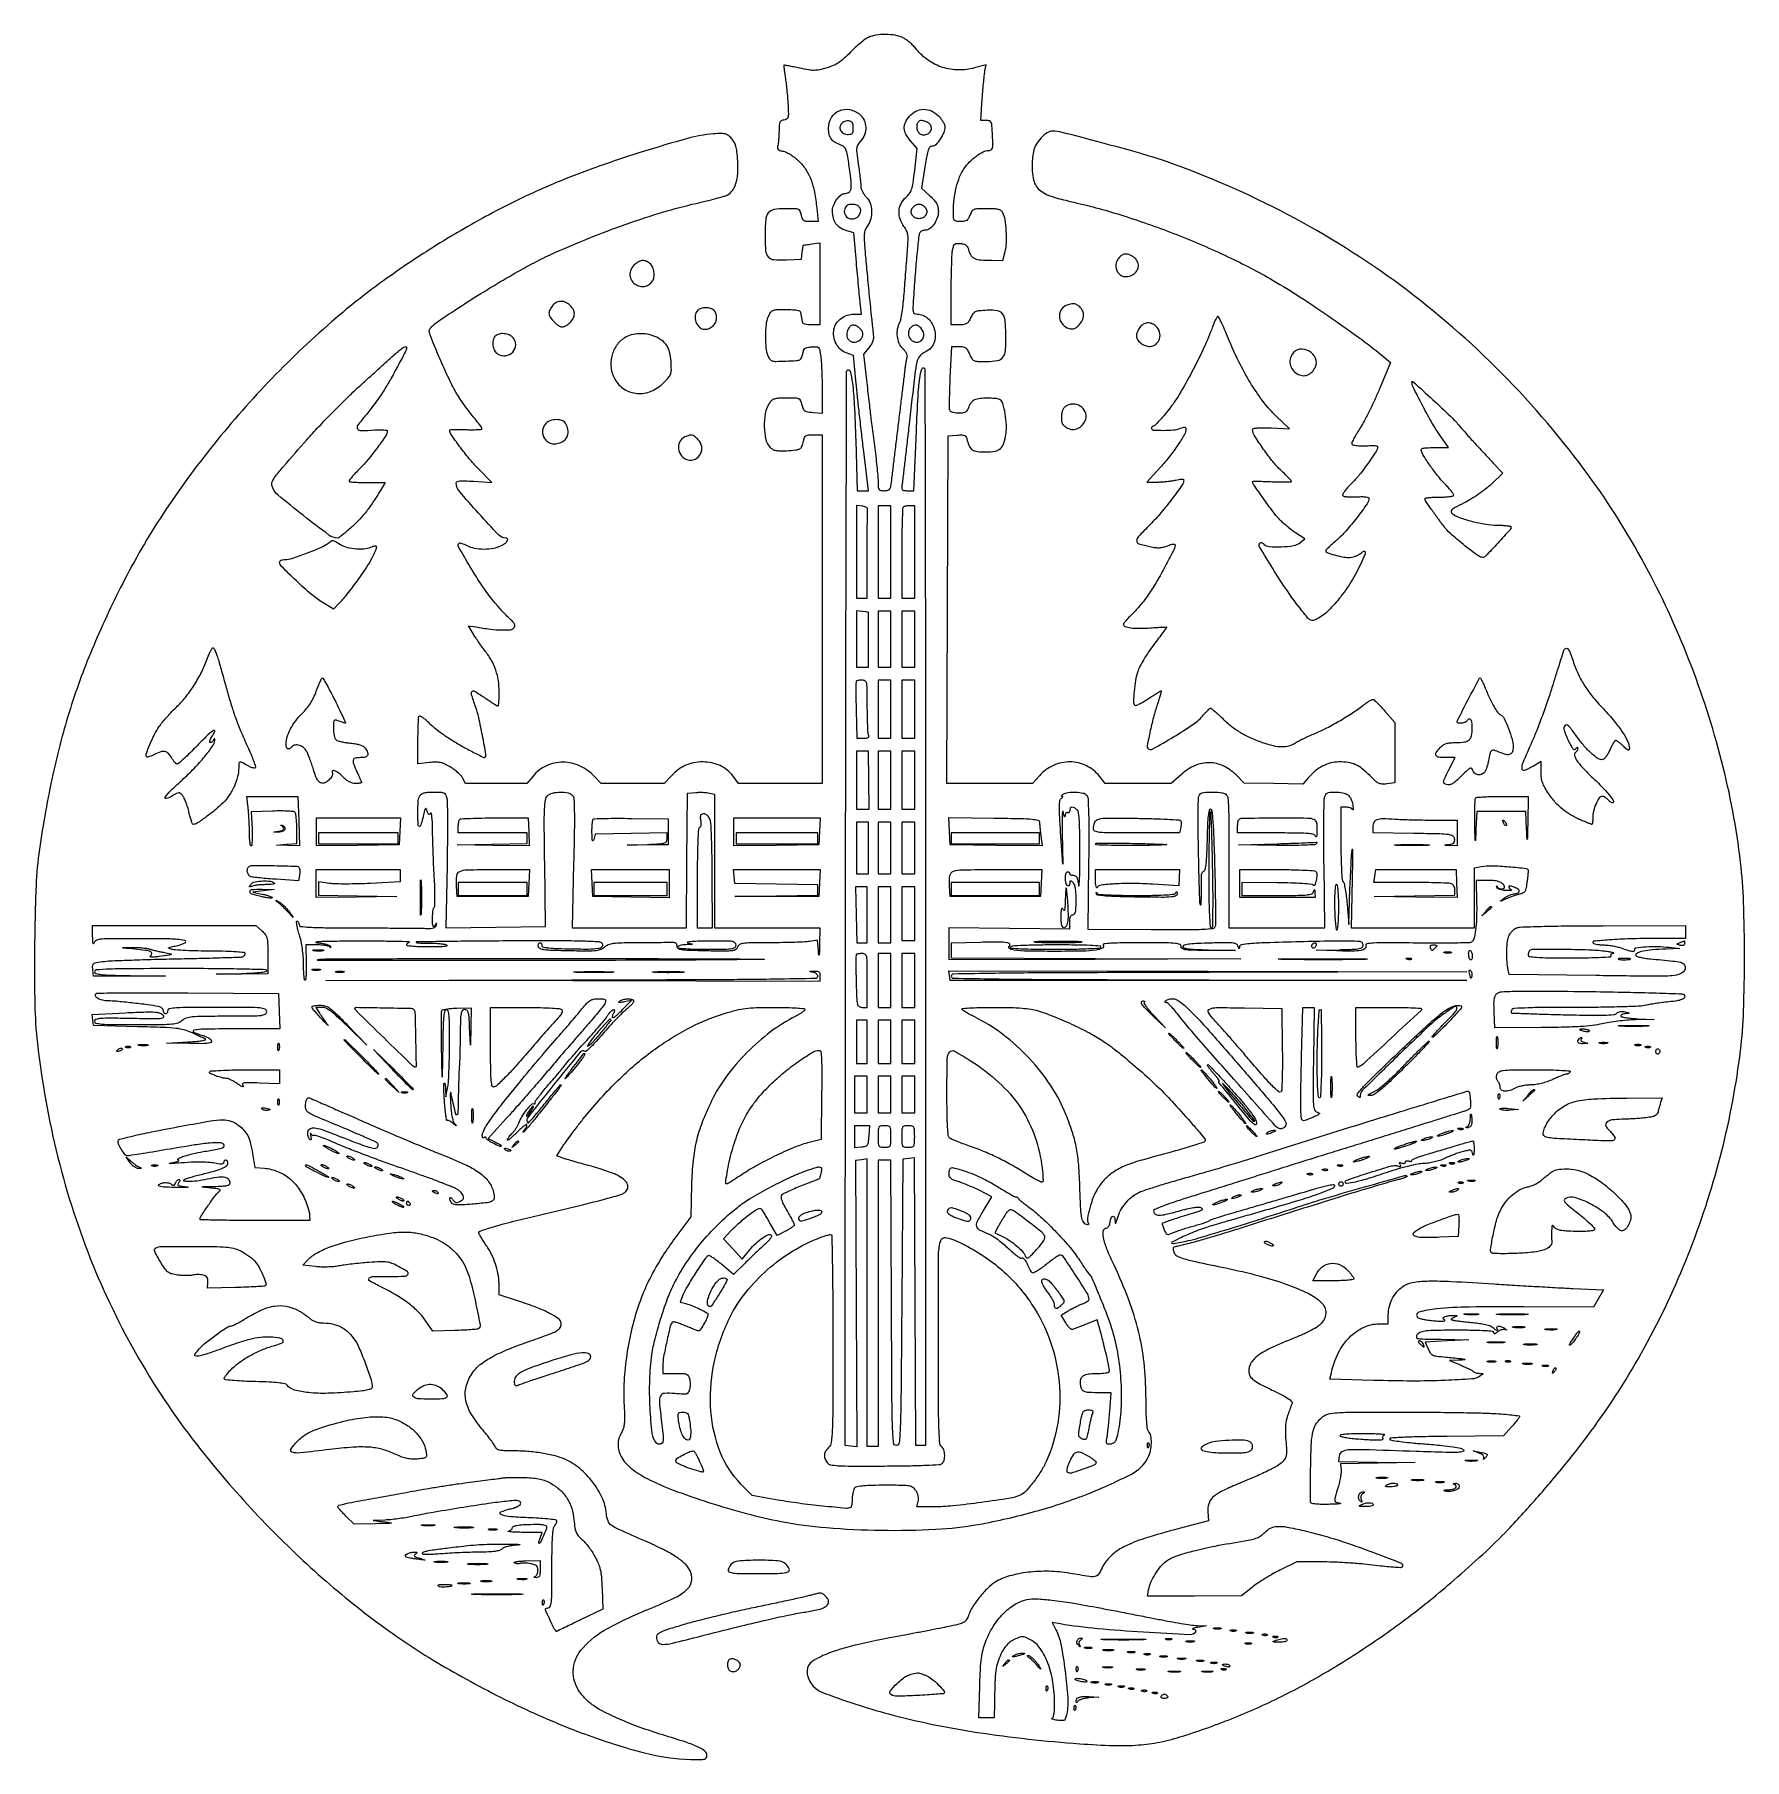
# Model space of a CAD drawing. Extents: x 110 to 904, y 124 to 925.
import ezdxf

# ---------------------------------------------------------------- set-up
doc = ezdxf.new("R2010")
doc.units = 0

msp = doc.modelspace()

# ---------------------------------------------------------------- linework, layer by layer
for points in [[(497.5, 923.560998, 0.052761), (495.993632, 922.675871, 0.013872), (493.787755, 920.94824, 0.013928), (491.372323, 918.829722, 0.013873), (489.075335, 916.577298, -0.016551), (486.091823, 913.68284, -0.038406), (483.630941, 911.771453, -0.044523), (481.143846, 910.430088, -0.030689), (478.128999, 909.349124, -0.018386), (474.778, 908.507232, -0.05079), (472.36181, 908.245556, -0.043824), (469.749468, 908.458156, -0.011027), (465.553664, 909.268791, 0.003221), (462.833337, 909.838553, 0.005175), (460.505844, 910.285382, 0.001314), (458.478427, 910.647388, 0.232411), (458.27474, 910.588233, 0.237878), (458.200523, 910.393634, 0.001903), (458.381849, 908.697867, 0.006308), (458.624542, 906.733833, 0.003949), (458.955686, 904.441407, -0.008565), (459.326123, 901.698222, -0.004733), (459.689416, 898.335913, -0.004717), (459.993297, 894.920177, -0.007563), (460.180946, 892, -0.006859), (460.32195, 888.010375, -0.074521), (460.118378, 886.418079, -0.194404), (459.492485, 885.611531, -0.096739), (458.25, 885.180449, 0.081791), (457.05272, 884.804442, 0.171183), (456.385784, 884.108615, 0.091744), (456.068431, 882.823754, 0.014064), (455.986345, 880.180449, -0.010562), (455.939537, 878.233829, -0.010005), (455.810405, 876.25535, -0.010008), (455.626101, 874.509901, -0.034269), (455.406574, 873.390954, 0.067632), (455.263683, 872.273503, 0.191832), (455.554786, 871.559097, 0.128233), (456.363205, 871.063752, 0.02432), (458.053453, 870.639309, -0.067845), (459.621697, 870.097098, -0.028178), (461.56579, 868.971814, -0.026322), (463.615788, 867.465562, -0.024778), (465.539911, 865.723247, -0.055086), (468.621857, 861.875527, -0.052295), (470.852597, 857.381907, -0.042343), (472.429149, 851.721809, -0.020266), (473.531602, 844.25), (474.196374, 838), (470.573187, 838, -0.024864), (468.508024, 838.102761, -0.130283), (467.452252, 838.4984, -0.15219), (466.817565, 839.331412, -0.037925), (466.35, 841, 0.052368), (465.787019, 842.806931, 0.197725), (464.956332, 843.618418, 0.089706), (463.390023, 843.94304, 0.006357), (458.910184, 844, 0.040417), (453.560099, 843.56682, 0.194387), (450.998965, 842.012155, 0.142319), (449.790467, 838.786883, 0.018718), (449.507304, 831.403695, 0.019872), (449.776194, 824.48363, 0.162786), (450.993549, 821.614859, 0.194083), (453.579366, 820.322949, 0.030232), (459.406187, 820.209343), (466.5, 820.5), (466.813358, 823.75, -0.005225), (466.946939, 824.998702, -0.008476), (467.089494, 826.056407, -0.002978), (467.231249, 826.952578, -0.311611), (467.313358, 827.037768, -0.01313), (467.457198, 827.062963, -0.000117), (468.546737, 827.224187, -0.000404), (469.799207, 827.408186, -0.000261), (471.25, 827.619349), (475, 828.163161), (475, 809.081581), (475, 790), (471, 790, -0.024112), (469.326688, 790.080742, -0.049654), (468.042125, 790.335334, -0.071452), (467.196822, 790.730756, -0.228499), (466.88465, 791.25, 0.009119), (466.823595, 791.801517, 0.006205), (466.734936, 792.426563, 0.006254), (466.634316, 793.02778, 0.012489), (466.536965, 793.5, -0.009836), (466.437005, 793.972185, -0.004906), (466.328135, 794.573437, -0.004868), (466.227533, 795.198485, -0.007148), (466.152314, 795.75, 0.274485), (465.712318, 796.320422, 0.050555), (464.380474, 796.699034, 0.033176), (462.264092, 796.931962, 0.010823), (459.12132, 797, 0.007472), (454.657633, 796.933288, 0.086681), (452.951675, 796.582462, 0.159449), (451.904097, 795.714357, 0.041605), (450.882891, 793.75, 0.072089), (449.937699, 790.083895, 0.026313), (449.638152, 784.719342, 0.026289), (449.903239, 779.35751, 0.072879), (450.825761, 775.706028, 0.058022), (451.740308, 774.06673, 0.165753), (452.790626, 773.320882, 0.076181), (454.56803, 773.076033, 0.006336), (459.235214, 773.206028, 0.005982), (463.974613, 773.454993, 0.084416), (465.624122, 773.84623, 0.195189), (466.472143, 774.696707, 0.05747), (466.99774, 776.5, -0.041289), (467.418681, 778.139469, -0.141072), (468.046932, 779.030457, -0.12163), (469.111728, 779.524318, -0.02716), (471.111464, 779.801838, -0.024568), (473.398296, 779.880683, -0.199437), (474.340216, 779.473118, -0.14742), (474.867537, 778.450218, -0.011759), (475.356971, 775.412267, -0.01875), (475.605638, 772.901564, -0.005013), (475.81111, 768.891818, -0.005074), (475.952776, 764.326976, -0.005219), (476, 759.802931), (476, 748.885004), (471.808226, 749.192502, -0.021202), (469.376808, 749.474894, -0.114924), (468.155247, 749.972555, -0.139765), (467.40131, 750.909944, -0.03692), (466.779635, 752.75, 0.041165), (466.089467, 754.737081, 0.185744), (465.237585, 755.591556, 0.097823), (463.723286, 755.937487, 0.007391), (459.494461, 756, 0.010641), (455.74132, 755.920113, 0.064733), (453.831516, 755.588643, 0.111247), (452.561136, 754.856678, 0.061692), (451.39859, 753.485572, 0.100175), (449.562455, 748.893225, 0.05179), (449.083708, 742.702829, 0.052241), (449.864049, 736.765986, 0.138455), (451.935878, 733.064122, 0.075251), (453.128973, 732.18472, 0.072419), (454.544427, 731.683428, 0.048936), (456.481098, 731.493038, 0.015131), (459.412982, 731.581203, 0.010426), (463.867731, 731.943606, 0.101393), (465.664022, 732.507383, 0.17353), (466.652135, 733.631856, 0.045007), (467.345838, 735.979191, -0.038526), (467.829387, 737.696883, -0.161687), (468.488075, 738.524847, -0.125632), (469.611661, 738.907469, -0.019569), (471.975, 739), (476, 739), (476, 658), (476, 577), (456.618689, 577), (437.237378, 577), (434.675135, 580.359273, 0.059459), (431.918921, 583.199537, 0.060501), (428.586929, 585.292166, 0.05885), (424.765695, 586.568518, 0.051245), (420.566752, 587, 0.044632), (416.360141, 586.623749, 0.059021), (412.684111, 585.50144, 0.057962), (409.322315, 583.531632, 0.041043), (406.053833, 580.619242), (402.607666, 577), (387.990924, 577), (373.374182, 577), (370.437091, 580.126099, 0.096108), (363.594007, 585.062577, 0.10583), (355.633219, 586.863088, 0.110626), (347.908787, 585.226366, 0.113551), (341.704881, 580.458138), (338.854392, 577), (324.596176, 577), (310.337959, 577), (308.955652, 579.582864, 0.063249), (308.125278, 580.75161, 0.02415), (306.70106, 582.156168, 0.023454), (304.988956, 583.549936, 0.026574), (303.221557, 584.716047, 0.023993), (300.697442, 586.03692, 0.057493), (298.694734, 586.698994, 0.055617), (296.55403, 586.899302, 0.021259), (293.562212, 586.718576), (288.254656, 586.170788), (288.263371, 596.835394, -0.004196), (288.301568, 600.98314, -0.006227), (288.410758, 604.615064, -0.003016), (288.56007, 607.688624, -0.116388), (288.752875, 608.343546, -0.406303), (289.160569, 608.461178, -0.026973), (290.30655, 607.766605, -0.026891), (291.747238, 606.665484, -0.015422), (293.366832, 605.194935, 0.017788), (295.344281, 603.416453, 0.009543), (297.901507, 601.357743, 0.009491), (300.593106, 599.354779, 0.014659), (303, 597.738161, 0.011597), (307.978048, 594.761318, 0.009389), (313.449269, 591.793854, 0.002725), (318.790699, 589.062128, 0.328258), (319.5061, 589.182767, 0.24176), (319.864997, 590.364011, 0.002418), (318.203865, 599.275608, 0.007921), (316.472942, 607.602069, 0.029304), (314.993358, 612.75922, -0.007501), (313.091816, 618.440491, -0.269707), (313.381205, 619.741343, -0.359176), (314.534163, 619.89838, -0.010568), (318.945131, 617.037261, 0.004048), (321.263679, 615.490043, 0.00614), (323.306872, 614.185945, 0.002615), (325.06603, 613.10601, 0.137187), (325.445131, 613, 0.38145), (325.667152, 613.198223, 0.00693), (325.837007, 614.903431, 0.013326), (325.960092, 616.995263, 0.008031), (326, 619.479764, 0.036467), (325.609635, 624.824998, 0.04605), (324.442121, 629.640952, 0.046429), (322.422829, 634.13053, 0.038035), (319.487779, 638.5, -0.009108), (318.110396, 640.314458, -0.005834), (316.574383, 642.468626, -0.005861), (315.118675, 644.614627, -0.010901), (313.997363, 646.393194), (311.659883, 650.286388), (315.079942, 649.697778, 0.011934), (321.849373, 648.698431, 0.024362), (327.204447, 648.301502, 0.026306), (331.175112, 648.410034, 0.202227), (332.792544, 649.250031, 0.121974), (333.214311, 650.123209, 0.161454), (333.115476, 650.994779, 0.082127), (332.392181, 652.058972, 0.016255), (330.743786, 653.681387, -0.013782), (329.219318, 655.167059, -0.006047), (327.279398, 657.213716, -0.005979), (325.271896, 659.436375, -0.007968), (323.505227, 661.5056, -0.025553), (318.365927, 668.413178, -0.012925), (312.57791, 677.58982, -0.004797), (307.109785, 686.981109, -0.337804), (307.337308, 688.670642, -0.253731), (307.685154, 688.773847, -0.023836), (308.578057, 688.539934, -0.025981), (309.677807, 688.131219, -0.01737), (310.891541, 687.556087, 0.073721), (314.435916, 686.341758, 0.04329), (318.906247, 685.909609, 0.043435), (323.350061, 686.252333, 0.078526), (326.80549, 687.399415, 0.038758), (328.714595, 688.582348, 0.095228), (329.833363, 689.786373, 0.295282), (329.820942, 690.591966, 0.250324), (329.057, 691, -0.204833), (325.787746, 692.397959, -0.007452), (316.38435, 702.537689, -0.008098), (307.358591, 712.898526, -0.176924), (306, 716.617829, -0.306962), (306.420764, 717.238618, -0.072951), (307.701201, 717.543597, -0.033414), (310.03802, 717.593564, -0.006498), (314.25, 717.347225), (322.5, 716.757054), (316.323377, 723.128527, -0.019783), (312.095577, 727.849807, -0.013126), (307.610484, 733.575409, -0.007502), (303.612497, 739.137285, -0.153244), (303, 741.088799, -0.394645), (303.227861, 741.332528, -0.006836), (305.203125, 741.438497, -0.013217), (307.624206, 741.471167, -0.007919), (310.5, 741.388392, 0.009778), (313.375717, 741.316322, 0.016298), (315.796875, 741.381931, 0.010221), (317.729233, 741.537095, 0.385056), (318, 741.836559, 0.155146), (317.841998, 742.333504, 0.005833), (316.680917, 743.934883, 0.010044), (315.230101, 745.807739, 0.006848), (313.509504, 747.880289, -0.015951), (311.535391, 750.348282, -0.009134), (309.305306, 753.442488, -0.009118), (307.17441, 756.638851, -0.014966), (305.503143, 759.427996, -0.01832), (302.683308, 764.934601, -0.00588), (298.89655, 773.304469, -0.005511), (295.348847, 781.646935, -0.024969), (293.580787, 786.627129, -0.226711), (293.817731, 788.146783, -0.067339), (295.437088, 789.938058, -0.027499), (298.925089, 792.569355, -0.003554), (306.72161, 797.724418, -0.005845), (319.096569, 805.576456, -0.007375), (330.734885, 812.536483, -0.008145), (341.14494, 818.331137, -0.015617), (349.70751, 822.577772, -0.01108), (367.32283, 830.17148, -0.011512), (385.035809, 836.875749, -0.012086), (402.03924, 842.409486, -0.016892), (417.5, 846.467575, 0.004447), (422.271049, 847.593744, 0.005545), (426.681361, 848.728254, 0.004545), (430.358465, 849.753684, 0.041807), (431.904634, 850.343825, 0.124255), (434.337714, 852.374212, 0.082887), (435.965964, 855.638152, 0.06041), (436.784795, 860.224772, 0.028462), (436.779269, 866.252021, 0.010833), (436.442979, 870.473735, 0.042155), (435.960166, 873.047808, 0.064171), (435.17645, 874.912702, 0.055914), (433.914785, 876.615355, 0.041675), (432.338472, 878.049092, 0.102711), (430.93693, 878.726218, 0.069673), (429.064482, 878.925891, 0.012068), (425.5, 878.722424, 0.046926), (413.543313, 876.609134, 0.008947), (392.338617, 870.35947, 0.010079), (369.494532, 862.670711, 0.014584), (349.670496, 854.890563, 0.020651), (324.590116, 842.946539, 0.016596), (298.639466, 828.124843, 0.016623), (273.783083, 811.648367, 0.020985), (252, 794.722387, 0.023557), (222.283086, 767.05811, 0.022837), (194.975262, 736.444308, 0.023355), (171.200755, 704.245622, 0.028087), (152.075484, 671.838879, 0.018701), (137.635786, 641.135013, 0.02393), (126.794949, 611.832652, 0.023512), (118.665697, 581.210326, 0.017072), (112.409407, 546.5, 0.026499), (110.850951, 529.459421, 0.006926), (110.181566, 501.991127, 0.007073), (110.281858, 474.373736, 0.023767), (111.461416, 456.336306, 0.032722), (121.036057, 403.191357, 0.035756), (137.284647, 353.351768, 0.036442), (160.126917, 307.187823, 0.036825), (189.35935, 265, 0.020342), (215.791263, 234.878395, 0.022377), (243.790964, 207.991642, 0.023249), (272.98628, 184.676187, 0.02653), (303, 165.25353, 0.018842), (334.666003, 148.621668, 0.022632), (365.643875, 135.499279, 0.024796), (393.453281, 126.718263, 0.058147), (415, 123.679583, 0.005626), (419.513559, 123.62231, 0.059899), (421.334058, 123.838534, 0.188208), (422.175006, 124.426208, 0.148271), (422.5, 125.498057, 0.228738), (421.553032, 127.459737, 0.05891), (418.477966, 129.360486, 0.029307), (412.775306, 131.620722, 0.005411), (402, 135.047836, -0.012455), (391.464417, 138.56289, -0.01552), (381.873367, 142.371121, -0.016946), (373.88621, 146.159623, -0.043732), (368.497969, 149.569347, -0.032034), (366.9427, 150.921497, -0.018312), (365.237717, 152.735308, -0.018237), (363.64984, 154.693319, -0.028716), (362.450448, 156.494341, -0.167), (360.505743, 166.1302, -0.151147), (364.771898, 175.387736, -0.085852), (376.282261, 184.463236, -0.028353), (395.835468, 193.661164, 0.015251), (407.680878, 198.858948, 0.080527), (413.497326, 202.878544, 0.178667), (415.454176, 206.911236, 0.149134), (414.512601, 211.606459, 0.084279), (412.085808, 214.719444, 0.040643), (408.076704, 217.826011, 0.029635), (402.248179, 221.153449, 0.012213), (394, 224.986881, -0.00221), (381.555946, 230.470422, -0.048814), (378.115822, 232.426539, -0.152169), (376.560439, 234.454801, -0.064185), (375.789497, 237.83895, 0.08261), (373.850247, 245.11005, 0.056813), (369.462743, 252.446318, 0.055587), (363.399934, 258.779983, 0.069224), (356.493979, 263.090052, 0.043906), (351.934065, 264.662012, 0.021211), (345.879384, 265.900748, 0.019973), (339.090911, 266.715519, 0.019621), (332.218615, 266.992446, -0.008556), (328.31252, 267.063344, -0.045584), (326.197174, 267.332081, -0.095283), (324.968666, 267.862323, -0.152909), (324.265798, 268.749725, 0.062103), (323.719132, 269.773499, 0.006574), (322.126934, 271.968071, 0.00804), (320.146615, 274.536223, 0.006374), (317.92742, 277.248738, -0.04356), (312.699312, 284.707041, -0.093231), (310.373999, 291.314355, -0.112159), (310.813607, 297.502942, -0.083345), (313.86898, 303.660434, -0.074963), (317.41488, 307.269584, -0.037591), (322.811988, 310.724739, -0.028188), (330.338246, 314.249007, -0.012419), (340.642057, 318.08907, 0.004836), (349.248588, 321.14877, 0.044297), (352.838165, 322.837717, 0.127271), (354.412874, 324.400189, 0.172236), (354.798257, 326.351464, 0.208148), (353.540104, 328.373647, 0.032224), (349.396588, 330.853843, 0.027154), (343.275006, 333.592335, 0.012103), (334.950588, 336.557137), (326.008737, 339.5), (325.979923, 343.5, 0.034165), (325.622438, 348.225504, 0.036418), (324.625467, 352.755862, 0.036211), (322.975082, 357.116588, 0.033021), (320.668734, 361.336182, -0.000525), (319.359008, 363.401368, -0.000641), (318.138454, 365.335909, -0.000535), (317.115803, 366.965262, -0.004558), (316.664431, 367.700954, -0.471783), (317.147413, 369.064395, -0.015732), (323.352841, 371.101885, -0.011954), (333.984367, 373.951543, -0.001893), (355, 378.965197, 0.003097), (365.321342, 381.453817, 0.004498), (374.39456, 383.787883, 0.00233), (382.044303, 385.867556, 0.074426), (383.811269, 386.653851, 0.124103), (385.479031, 388.420588, 0.196846), (385.726571, 390.457719, 0.141465), (384.417847, 392.597744, 0.057715), (381.627188, 394.613548, 0.034424), (379.488829, 395.624007, 0.009071), (375.93768, 396.938327, 0.009164), (371.831536, 398.289992, 0.00929), (367.697069, 399.483811, -0.002265), (363.670552, 400.585419, -0.002712), (359.889592, 401.660411, -0.002331), (356.712867, 402.598345, -0.017893), (355.241453, 403.098299), (352.843145, 404.010135), (355.09187, 407.755067, -0.019854), (356.423015, 409.784755, -0.004258), (358.899386, 413.190551, -0.004442), (361.838451, 417.088262, -0.004223), (364.895843, 421, -0.028604), (380.217964, 438.153898, -0.035474), (396.396155, 452.161993, -0.038225), (413.226285, 462.861936, -0.046029), (430.5, 470.12233, -0.014298), (436.034415, 471.697662, -0.03159), (440.349422, 472.507653, -0.024535), (445.35221, 472.875195, -0.005759), (453.75, 472.982335, -0.005413), (459.61647, 472.9261, -0.01175), (464.118102, 472.72831, -0.006371), (467.610498, 472.447797, -0.387261), (468, 472.020324, -0.214834), (467.776184, 471.523462, -0.022128), (466.751562, 470.694759, -0.024436), (465.378063, 469.781145, -0.017107), (463.75, 468.883478, 0.043659), (452.102611, 461.630586, 0.035913), (441.049896, 452.014429, 0.036183), (431.579814, 441.011347, 0.046652), (424.668796, 429.61392, 0.019881), (420.29972, 419.618849, 0.034525), (417.595767, 410.979222, 0.033756), (416.069838, 401.916222, 0.018064), (415.35251, 390.580372), (414.948502, 375.660744), (408.467021, 366.955707, 0.015115), (402.837936, 358.898053, 0.018523), (398.096498, 351.033093, 0.019624), (394.188307, 343.266954, 0.022017), (391.062057, 335.506643, 0.025562), (387.663741, 324.027465, 0.02236), (385.274832, 311.738192, 0.022618), (384.01697, 299.455507, 0.028295), (384.014107, 288, -0.007324), (384.230703, 282.805882, -0.031397), (384.120023, 279.710894, -0.051585), (383.667166, 277.495078, -0.057222), (382.778617, 275.5, 0.130951), (381.220612, 269.933263, 0.131), (382.639614, 264.330266, 0.098242), (387.192137, 258.973486, 0.049737), (394.670477, 254.16811, 0.027605), (406.862982, 248.773664, 0.012763), (423.235553, 243.05879, 0.012585), (440.819727, 237.904454, 0.016899), (457, 234.18123, 0.028292), (477.981428, 231.314121, 0.016142), (503.547229, 230.112689, 0.016156), (528.788668, 230.55777, 0.0322), (548.632232, 232.836169, 0.02314), (575.146063, 238.903585, 0.026269), (599.862012, 247.19753, 0.024991), (619.698642, 256.205372, 0.155566), (627.4987, 263.997486, 0.069315), (628.543354, 266.961608, 0.044411), (628.950681, 270.594093, 0.044482), (628.729413, 273.941752, 0.158942), (627.769769, 275.830231, -0.163508), (627.180869, 277.015122, -0.01431), (626.812432, 280.397991, -0.013836), (626.559484, 285.239694, -0.004713), (626.453161, 292.280231, 0.026194), (625.538888, 308.011903, 0.032071), (622.981581, 322.51384, 0.03057), (618.466953, 337.119305, 0.020566), (611.633059, 353.191655, -0.01478), (608.318131, 360.744073, -0.045528), (606.708044, 366.08008, -0.094517), (606.664212, 369.306267, -0.36387), (608.087361, 370.5, 0.171645), (608.660102, 370.702584, 0.082575), (609.18402, 371.292676, 0.065395), (609.591062, 372.178606, 0.046414), (609.816422, 373.25, -0.05147), (610.250257, 375.213947, -0.264439), (611.047751, 375.932677, -0.389022), (611.786049, 375.504488, -0.065886), (612.090188, 373.75, 0.033297), (612.184309, 372.870682, 0.631713), (612.387109, 372.814387, 0.103135), (612.677444, 373.334414, 0.006698), (613.174949, 375, -0.054597), (614.626443, 378.572197, -0.046733), (616.881667, 381.95186, -0.047211), (619.696215, 384.818755, -0.059048), (622.807932, 386.867703, -0.035579), (625.181407, 387.852259, -0.003816), (630.84983, 389.695884, -0.00468), (637.645719, 391.779211, -0.003751), (645, 393.898744, 0.002101), (653.105501, 396.205845, 0.001491), (662.178125, 398.858823, 0.001505), (670.825187, 401.443699, 0.003195), (677.5, 403.507549, -0.000519), (724.623553, 418.354929, -0.002031), (753.774371, 427.376438, -0.000337), (775.563589, 434.006795, -0.286131), (776.585859, 433.731944, -0.15177), (776.682272, 433.532118, -0.003128), (776.841181, 432.420881, -0.007034), (777.001773, 431.107983, -0.004639), (777.151137, 429.594459, -0.019585), (777.262091, 427.373818, -0.111207), (777.016061, 426.223732, -0.159304), (776.345264, 425.501083, -0.053187), (775, 424.931735, 0.002033), (773.337486, 424.420814, 0.000133), (768.534375, 422.921927, 0.000193), (762.810663, 421.131653, 0.000144), (756.5, 419.153116, -0.00048), (748.849579, 416.760176, -0.000221), (738.884375, 413.658542, -0.000219), (728.400721, 410.40566, -0.000304), (719, 407.499559, 0.000547), (709.421674, 404.533447, 0.000358), (698.38125, 401.092667, 0.00036), (687.625486, 397.723669, 0.000689), (679, 395.002053, -0.000391), (670.805308, 392.410989, -0.000264), (661.454688, 389.467896, -0.000266), (652.411511, 386.632096, -0.00053), (645.25, 384.398867, 0.005616), (638.651907, 382.267456, 0.014202), (633.919053, 380.528625, 0.010629), (630.503075, 379.077327, 0.295091), (630, 378.299149, 0.249882), (630.697958, 376.989778, 0.150707), (632.424358, 376.47053, 0.056268), (635.713869, 376.865237, 0.010671), (641.569072, 378.380145, -0.009809), (645.435738, 379.387677, -0.020091), (648.508449, 379.994909, -0.021745), (650.833865, 380.255152, -0.145947), (651.95496, 380.002238, -0.168358), (652.545427, 379.336408, -0.401413), (652.326686, 378.775031, -0.032633), (650.537286, 378.079851, -0.000828), (642.25, 375.483079, 0.00405), (639.086988, 374.469539, 0.006611), (636.423438, 373.55298, 0.001829), (634.141598, 372.724439, 0.314505), (634, 372.521593, 0.075303), (634.03903, 372.263906, 0.00436), (634.282558, 371.501986, 0.006547), (634.593437, 370.597846, 0.004763), (634.961901, 369.600208, 0.030743), (635.634366, 368.113526, 0.206726), (636.25142, 367.617762, 0.151652), (637.149551, 367.646409, 0.014679), (639.211901, 368.427991, -0.015208), (640.911944, 369.070211, -0.005034), (643.443496, 369.911144, -0.005007), (646.270305, 370.787538, -0.005667), (649, 371.57036, 0.006755), (651.526711, 372.300926, 0.009764), (653.7375, 373.020083, 0.005911), (655.562633, 373.677733, 0.139239), (656, 373.99956, -0.147624), (656.475079, 374.337247, -0.002227), (659.73125, 375.417584, -0.005793), (663.556332, 376.618916, -0.003771), (668, 377.921685, 0.000867), (673.436548, 379.481306, 0.000421), (680.38125, 381.492948, 0.000417), (687.609269, 383.599788, 0.000601), (694, 385.476702, -0.001274), (705.844687, 388.938097, -0.013148), (710.770067, 390.2245, -0.028587), (713.395816, 390.680684, -0.44827), (714, 390.142196, -0.30395), (713.096423, 388.793126, -0.010793), (706.970799, 386.424937, -0.013123), (698.062021, 383.462035, -0.004055), (684.5, 379.463373, 0.000144), (676.292965, 377.113218, 0.000148), (668.171875, 374.782545, 0.000143), (661.135473, 372.758732, 0.000634), (657, 371.562322, 0.013233), (653.65613, 370.493593, 0.008248), (649.79375, 369.073608, 0.008275), (646.029259, 367.546614, 0.014844), (643, 366.151516, 0.00329), (638.482538, 363.869005, 0.612648), (638.483761, 363.456821, 0.166165), (639.357229, 363.334468, 0.00147), (646, 364.633303, 0.0238), (651.046138, 365.887566, 0.001746), (664.711969, 370.035754, 0.002511), (680.535866, 374.986528, 0.002209), (697, 380.308769, -0.007078), (710.559342, 384.54664, -0.00342), (728.027637, 389.606214, -0.000385), (746.747193, 394.874122, -0.271099), (747.711548, 394.621785, -0.502275), (747.674676, 394.370219, -0.023904), (746.779758, 393.941747, -0.023305), (745.48551, 393.466182, -0.012528), (743.850942, 392.995316, 0.008005), (734.528496, 390.400893, 0.002701), (721.026453, 386.329889, 0.001797), (701.506957, 380.252476, 0.000502), (671, 370.600028, -0.002554), (663.786719, 368.350265, -0.00259), (656.584375, 366.18496, -0.002519), (650.299085, 364.365168, -0.01061), (646.5, 363.372537, 0.002447), (643.792469, 362.712134, 0.003761), (641.455991, 362.11141, 0.001299), (639.44728, 361.573228, 0.103983), (639.158694, 361.426056, 0.232466), (639.059218, 361.212075, 0.025689), (639.09977, 360.65778, 0.027095), (639.224694, 359.965665, 0.018647), (639.437383, 359.197289, 0.192534), (640.71483, 357.642369, 0.052532), (643.7008, 356.388108, 0.020269), (649.471145, 354.90134, 0.001998), (663.5, 351.945756, -0.013341), (678.981335, 348.315583, -0.021971), (691.819814, 344.330938, -0.025612), (701.739992, 340.182411, -0.077694), (707.75, 336.049728, -0.099821), (709.456294, 333.630917, -0.116231), (709.96989, 330.87047, -0.110544), (709.200406, 328.064649, -0.083717), (707.25, 325.524961, -0.054955), (705.622435, 324.315575, -0.013119), (702.664062, 322.687822, -0.013329), (699.147229, 320.988481, -0.012827), (695.5, 319.455863, 0.015262), (684.268199, 314.671619, 0.059418), (677.846276, 310.717516, 0.113952), (674.784299, 306.878539, 0.174813), (674.363057, 302.689601, 0.116208), (675.184828, 301.100597, 0.062993), (676.823729, 299.615165, 0.03394), (679.710046, 297.874635, 0.007166), (684.983516, 295.258895, -0.006961), (689.817771, 292.863476, -0.029007), (692.618786, 291.214896, -0.05024), (694.138012, 289.960097, -0.298779), (694.332, 289, 0.012127), (692.362663, 283.720883, 0.041341), (691.455158, 280.169251, 0.045305), (691.186629, 276.687927, 0.016776), (691.418433, 271.771597, -0.007563), (691.717638, 267.212769, -0.050321), (691.603632, 264.941188, -0.094445), (691.059615, 263.398545, -0.064597), (689.922847, 261.922847, -0.066236), (687.504311, 260.072333, -0.015591), (683.001223, 257.672399, -0.012482), (676.647538, 254.731363, -0.005026), (667.8323, 251.019871, 0.019821), (661.142978, 247.967462, 0.075669), (657.418977, 245.315735, 0.121961), (655.601782, 242.405939, 0.098996), (655.166877, 238.742861), (655.5, 234.544296), (641.790982, 230.9094, 0.010935), (625.72229, 226.270461, 0.042389), (616.132796, 222.354969, 0.070285), (610.078619, 218.099066, 0.091983), (606.078216, 212.661573, -0.038157), (604.319286, 209.63962, -0.202019), (602.739989, 208.630169, -0.081125), (600.180764, 208.609284, -0.003327), (591.066341, 210.083807, 0.035104), (581.340639, 211.028828, 0.036283), (571.686762, 210.585874, 0.038997), (563.051393, 208.868263, 0.069933), (556.444692, 205.965818, 0.057217), (552.972139, 203.226615, 0.027277), (549.155846, 198.996913, 0.02721), (545.853161, 194.420393, 0.063067), (544.034319, 190.603987, -0.050532), (543.133939, 188.586449, -0.127813), (542.018352, 187.447368, -0.072327), (540.10722, 186.64573, -0.008941), (535.702056, 185.591582, -0.004475), (531.997248, 184.809479, -0.00145), (526.503104, 183.717477, -0.001445), (520.388148, 182.538851, -0.001625), (514.5, 181.441392, 0.00944), (493.097064, 177.105026, 0.032478), (479.500634, 173.140606, 0.052227), (471.378081, 169.186818, 0.258922), (469, 164.902411, 0.310087), (475.844552, 154.927104, 0.026538), (506.905009, 144.806285, 0.028279), (548.017173, 136.241542, 0.019043), (595.682195, 130.940205, 0.010307), (611.522154, 130.114641, 0.026398), (622.998395, 130.359394, 0.032443), (632.910756, 131.745864, 0.024885), (643.5, 134.490341, 0.020257), (667.605802, 143.122426, 0.020512), (690.831302, 153.644871, 0.019833), (713.823169, 166.387251, 0.016485), (737.232251, 181.680659, 0.008142), (748.399772, 189.788033, 0.009945), (758.564491, 197.74426, 0.008698), (769.428921, 206.921376, 0.00433), (782.885656, 218.902618, 0.019487), (794.660844, 230.437477, 0.00957), (808.773745, 245.968425, 0.009468), (822.869028, 262.719129, 0.013373), (834.730436, 278.19818, 0.033179), (859.4569, 317.57036, 0.030997), (879.390715, 360.754359, 0.030793), (893.948293, 406.369837, 0.031677), (902.627397, 453, 0.021601), (904.04818, 471.297792, 0.008527), (904.483632, 496.550123, 0.008551), (904.055262, 521.875072, 0.020849), (902.643839, 540.483002, 0.033634), (893.873103, 587.444154, 0.030493), (878.67974, 634.414011, 0.030472), (857.872495, 679.221417, 0.033458), (832.334852, 719.724239, 0.03743), (791.7477, 767.495434, 0.038349), (744.79924, 808.262301, 0.038414), (692.254826, 841.321671, 0.037831), (635.007842, 866.147065, 0.014145), (623.620523, 869.735366, 0.00413), (605.909923, 874.61243, 0.001942), (587.576146, 879.422358, 0.063256), (583.028511, 880, 0.146871), (580.52083, 879.247148, 0.059548), (577.769539, 876.919077, 0.056653), (575.444545, 873.772709, 0.07804), (574.184037, 870.497978, 0.038445), (573.583017, 866.067132, 0.034073), (573.630281, 861.411413, 0.035563), (574.256304, 857.251452, 0.090137), (575.44296, 854.446709, 0.089989), (577.530051, 852.248768, 0.057237), (580.604896, 850.498755, 0.035137), (585.322776, 848.86786, 0.009508), (593, 846.960099, -0.02081), (616.214134, 840.631234, -0.016458), (640.743903, 831.935148, -0.016516), (664.530971, 821.691726, -0.021597), (685.5, 810.69907, -0.012401), (698.094257, 802.963025, -0.007454), (712.665747, 793.195185, -0.007466), (726.648885, 783.204491, -0.015045), (737.307417, 774.839775), (740.114835, 772.496702), (735.100783, 760.639369, -0.008103), (732.884788, 755.626964, -0.006747), (730.371871, 750.370801, -0.00682), (727.940436, 745.620701, -0.018326), (726.043366, 742.333264, 0.006115), (724.494269, 739.794129, 0.008747), (723.187739, 737.502034, 0.005338), (722.149926, 735.555917, 0.120385), (722, 734.942246, 0.349192), (722.489354, 734.326991, 0.030557), (724.594617, 733.974527, 0.028259), (727.54291, 733.832063, 0.014407), (731.25, 733.969404, -0.023768), (732.304036, 733.988711, -0.038843), (733.192188, 733.893442, -0.046708), (733.82427, 733.713152, -0.309225), (734, 733.456177, -0.144718), (733.356673, 731.280036, -0.009498), (729.648513, 725.787965, -0.014872), (725.553999, 720.318498, -0.032069), (722.022387, 716.423213, 0.015433), (720.091402, 714.430721, 0.029205), (718.684912, 712.693091, 0.031588), (717.820219, 711.310552, 0.33171), (717.910844, 710.689156, 0.158558), (718.555006, 710.361213, 0.018438), (720.182463, 710.165749, 0.020683), (722.189301, 710.082824, 0.015513), (724.399801, 710.151562, -0.01367), (726.80866, 710.235353, -0.034916), (728.550911, 710.126545, -0.050179), (729.679343, 709.859412, -0.32014), (730.001363, 709.406829, -0.156114), (729.202693, 706.921875, -0.009066), (724.386076, 700.436869, -0.014628), (719.220367, 694.129504, -0.039591), (715.095503, 690.079959, 0.008059), (713.142932, 688.390908, 0.012035), (711.496804, 686.847059, 0.007099), (710.180814, 685.514612, 0.193613), (710, 685.065169, 0.317654), (710.584867, 684.237459, 0.015223), (713.991313, 683.146059, 0.023851), (717.667758, 682.277786, 0.04609), (720.67489, 682, 0.042279), (721.943833, 682.107492, 0.030761), (723.323485, 682.431283, 0.031321), (724.603233, 682.905172, 0.057638), (725.55887, 683.468197, -0.022544), (727.573714, 684.853973, -0.455995), (728.202379, 684.660705, -0.2015), (728.221665, 683.656869, -0.009502), (726.885148, 680.473262, -0.03016), (722.397222, 671.784441, -0.030733), (716.921813, 663.755617, -0.032839), (711.174638, 657.27675, -0.075712), (705.920604, 653.458943, -0.047873), (704.070759, 652.716709, -0.197471), (702.895517, 652.839403, -0.095166), (701.667283, 653.840181, -0.006931), (698.898168, 657.240307, -0.016229), (692.113491, 666.407182, -0.012543), (685.305267, 676.807469, -0.004684), (679.169231, 686.925095, -0.342858), (679.395519, 688.728852, -0.179439), (679.729217, 688.882014, -0.091817), (680.19358, 688.831705, -0.071828), (680.716754, 688.588942, -0.051931), (681.216667, 688.183333, 0.181113), (683.702597, 687.052078, 0.02631), (689.356998, 686.960999, 0.028248), (695.033313, 687.490327, 0.133585), (697.996523, 688.796101), (700.214614, 690.592202), (695.944811, 693.417824, -0.018061), (694.064324, 694.762375, -0.010965), (691.935901, 696.479226, -0.010982), (689.896406, 698.27763, -0.018987), (688.29335, 699.871723, -0.027005), (685.428377, 703.299256, -0.00625), (680.998691, 709.378046, -0.002231), (676.399501, 715.919742, -0.153261), (676, 717.192459, -0.411901), (676.162539, 717.356287, -0.002164), (678.64375, 717.365152, -0.007354), (681.548938, 717.320223, -0.004401), (685, 717.185657, 0.00588), (688.451031, 717.061316, 0.009825), (691.35625, 717.047937, 0.003833), (693.788642, 717.103189, 0.405344), (694, 717.321067, 0.188546), (693.859015, 717.681649, 0.003544), (692.449771, 719.186739, 0.008129), (690.745236, 720.924077, 0.005286), (688.722624, 722.877895, -0.036094), (684.886936, 727.069309, -0.017256), (680.557247, 732.952469, -0.012344), (676.748956, 738.825834, -0.138481), (675.999855, 741.477248, -0.367694), (676.368175, 741.910508, -0.02084), (678.249463, 742.137093, -0.021183), (680.91802, 742.232749, -0.008732), (684.534701, 742.145953), (693.069691, 741.791906), (686.952897, 747.626339, -0.038516), (681.221449, 754.004719, -0.024491), (675.531829, 762.213991, -0.02245), (670.127195, 771.826582, -0.018804), (665.25274, 782.463542, 0.00458), (663.382617, 786.871375, 0.007378), (661.7001, 790.587288, 0.002374), (660.197021, 793.741697, 0.27929), (659.832708, 793.978657, 0.276912), (659.496983, 793.791609, 0.012873), (658.850621, 792.598418, 0.018212), (658.141212, 791.068937, 0.011734), (657.426483, 789.25, -0.02104), (653.370018, 779.465445, -0.01257), (647.774186, 768.177268, -0.01237), (641.896917, 757.672558, -0.034173), (637.091054, 750.695239, -0.007348), (634.676037, 747.746225, -0.011134), (632.482033, 745.260476, -0.006034), (630.582547, 743.251825, -0.203037), (629.987965, 743, 0.100282), (629.610937, 742.923613, 0.098229), (629.290215, 742.70625, 0.097647), (629.075379, 742.381656, 0.097808), (629, 742, 0.396578), (629.778616, 741.172722, 0.014687), (634.456729, 741.026651, 0.023032), (639.241558, 741.238339, 0.06837), (642.4349, 741.975249, -0.020563), (643.67419, 742.388965, -0.094931), (644.423749, 742.457957, -0.214753), (644.830817, 742.224567, -0.160042), (644.990616, 741.725249, -0.129283), (644.295448, 739.161621, -0.016364), (641.250623, 734.246957, -0.019303), (637.330657, 728.82507, -0.019598), (633.023072, 723.75), (626.822817, 717), (631.661408, 717.023857, 0.014564), (633.787735, 717.096299, 0.010154), (636.180226, 717.296512, 0.010253), (638.468843, 717.582468, 0.020846), (640.25, 717.918546, -0.017651), (641.688071, 718.199411, -0.030663), (642.898438, 718.316298, -0.033651), (643.784659, 718.287655, -0.385337), (644, 718.049725, -0.153515), (643.244276, 715.646339, -0.008887), (638.664361, 709.326156, -0.014446), (633.425801, 702.764508, -0.020695), (628.385106, 697.288331, 0.007553), (622.935152, 691.671189, 0.188617), (622.146803, 689.710707, 0.33341), (623.137917, 688.363185, 0.020281), (628.28792, 687.034785, 0.020408), (630.834565, 686.594822, 0.045211), (632.802038, 686.51627, 0.051463), (634.587461, 686.792124, 0.034927), (636.53792, 687.451397, -0.022328), (637.875237, 687.941271, -0.042729), (638.990004, 688.191816, -0.063569), (639.756205, 688.198486, -0.379985), (640, 687.924009, -0.116994), (639.50821, 685.851006, -0.004563), (635.895571, 678.82597, -0.009002), (631.979961, 671.694374, -0.015949), (628.462272, 665.98273, -0.014249), (626.515309, 663.211274, -0.010698), (624.222969, 660.271579, -0.010837), (621.945261, 657.596629, -0.0243), (620.077923, 655.692425, 0.011555), (618.515793, 654.178608, 0.016198), (617.19789, 652.751404, 0.012475), (616.187283, 651.522578, 0.167365), (616, 650.978746, 0.321805), (616.750432, 649.933518, 0.048054), (619.421514, 649.309774, 0.035869), (623.401872, 649.064011, 0.016363), (628.610009, 649.286867, -0.003023), (631.443747, 649.483957, -0.005058), (633.82919, 649.611166, -0.001031), (635.905853, 649.696562, -0.425694), (636, 649.60602, -0.159045), (635.943669, 649.433408, -0.000329), (634.252039, 647.120851, -0.002217), (632.330801, 644.522278, -0.001369), (630.049494, 641.482542, 0.013964), (627.663314, 638.130417, 0.013089), (625.413838, 634.578271, 0.013184), (623.58463, 631.323254, 0.043079), (622.624567, 629.049407, 0.0363), (621.602612, 624.888482, 0.020919), (620.95171, 619.76805, 0.01405), (620.677673, 614.923925, 0.206307), (621.294922, 613.371745, 0.301007), (621.805761, 613.267854, 0.016273), (623.387122, 613.967734, 0.020946), (625.312816, 614.997588, 0.013287), (627.469539, 616.34841, -0.00361), (629.610699, 617.747889, -0.005521), (631.489269, 618.927345, -0.002162), (633.11163, 619.911515, -0.13607), (633.430755, 620, -0.486028), (633.559047, 619.836723, -0.005645), (633.169248, 618.310938, -0.011605), (632.626349, 616.455289, -0.006721), (631.892423, 614.25, 0.019058), (630.152302, 608.556209, 0.010752), (628.456598, 601.535424, 0.00381), (626.971987, 594.49636, 0.251522), (627.317567, 593.3491, 0.334807), (629.561173, 593.034653, 0.008005), (639.263262, 598.627336, 0.015556), (648.429621, 604.503131, 0.06764), (653.200332, 608.826235, -0.010327), (654.267155, 610.042193, -0.014937), (655.262929, 611.067706, -0.010521), (656.121948, 611.866681, -0.184077), (656.471807, 612, -0.174798), (656.854881, 611.861858, -0.004457), (658.280841, 610.658071, -0.008982), (659.936474, 609.182396, -0.005946), (661.786367, 607.431731, 0.024093), (666.05039, 603.680094, 0.031798), (670.292735, 600.716235, 0.031138), (674.948262, 598.268922, 0.021706), (680.465341, 596.076081, 0.026058), (685.527735, 594.604959, 0.053717), (689.615147, 594.098108, 0.069124), (692.984429, 594.511166, 0.086064), (695.84563, 595.829335, -0.027912), (697.252265, 596.687146, -0.009131), (699.414465, 597.795133, -0.009067), (701.864677, 598.940129, -0.010118), (704.267441, 599.952557, 0.023907), (709.581228, 602.36616, 0.012292), (716.002776, 605.863789, 0.012292), (722.277475, 609.69281, 0.022734), (727.143904, 613.151973, -0.012648), (728.614539, 614.242628, -0.016362), (730.019614, 615.163392, -0.014129), (731.223967, 615.851559, -0.123337), (731.816581, 616, -0.182112), (732.41648, 615.774007, -0.010551), (733.88774, 614.426142, -0.014922), (735.594237, 612.694894, -0.010339), (737.422677, 610.642187), (742, 605.284373), (742, 591.251593), (742, 577.218812), (738.291227, 576.785834, -0.043248), (736.092591, 576.720348, -0.100242), (734.503206, 577.137178, -0.071502), (732.889859, 578.238702, -0.014459), (730.394546, 580.661897, 0.029582), (726.911874, 583.845127, 0.065599), (723.85195, 585.722653, 0.069121), (720.513768, 586.687318, 0.036038), (716.1849, 586.996262, 0.060063), (712.293626, 586.523977, 0.057871), (708.573739, 585.13918, 0.05483), (705.099599, 582.855389, 0.044758), (701.936649, 579.722988), (699.373298, 576.68457), (685.736724, 576.909856), (672.100151, 577.135143), (668.27753, 580.957765, 0.0855), (662.376234, 585.124706, 0.10751), (655.876137, 586.646855, 0.106113), (649.266159, 585.33716, 0.081497), (643.052305, 581.357118), (638.206141, 577), (622.853071, 577.000029), (607.5, 577.000059), (604.827707, 580.349214, 0.110234), (598.74807, 585.243043, 0.11278), (591.215422, 587.03508, 0.110111), (583.508445, 585.389254, 0.101033), (576.953368, 580.598678), (573.678644, 577), (553.833407, 577), (533.988171, 577), (534.244085, 657.75), (534.5, 738.5), (538.628649, 738.801568, -0.017067), (541.076131, 738.896537, -0.120917), (542.223463, 738.620609, -0.170846), (542.915326, 737.88637, -0.042867), (543.459043, 736.307163, 0.049921), (544.478148, 733.477284, 0.144635), (545.856143, 731.94583, 0.113332), (548.066979, 731.200608, 0.024859), (552.099392, 731, 0.042932), (556.356692, 731.366222, 0.142662), (558.854504, 732.588349, 0.133872), (560.396189, 735.013896, 0.035984), (561.43754, 739.5, 0.054702), (561.62808, 743.563503, 0.027008), (561.026868, 748.70336, 0.021709), (559.992328, 753.466962, 0.189129), (558.738293, 755.182905, 0.118211), (557.076865, 755.752945, 0.019352), (553.657244, 755.946318, 0.022425), (550.05902, 755.848947, 0.047564), (547.312901, 755.386163, 0.090794), (546.393772, 754.949967, 0.051124), (545.467681, 754.127256, 0.048307), (544.665938, 753.063248, 0.053495), (544.114921, 751.899818, -0.042013), (543.431047, 750.365989, -0.124481), (542.650471, 749.529895, -0.112459), (541.516232, 749.118355, -0.031031), (539.611037, 749, -0.027488), (538.226808, 749.076158, -0.033976), (536.95584, 749.304616, -0.03622), (535.94926, 749.636163, -0.157951), (535.477138, 750.036991, -0.1374), (535.240188, 750.859511, -0.003066), (535.23494, 755.017875, -0.006701), (535.324512, 759.919393, -0.004454), (535.552616, 765.536991), (536.26899, 780), (539.621075, 780, -0.038446), (541.482287, 779.856675, -0.119284), (542.638362, 779.379903, -0.108297), (543.511519, 778.397205, -0.028735), (544.435553, 776.5, 0.033899), (545.510453, 774.349682, 0.157806), (546.533811, 773.440397, 0.095311), (548.160664, 773.070852, 0.008329), (552.41379, 773, 0.042935), (557.525721, 773.439769, 0.193071), (560.029577, 774.985532, 0.143647), (561.188185, 778.150462, 0.0207), (561.35644, 785.104992, 0.017775), (560.984375, 792.151486, 0.138269), (559.826732, 795.19839, 0.202599), (557.465397, 796.591843, 0.045315), (552.690111, 796.796163, 0.010667), (548.873513, 796.531859, 0.085023), (547.172963, 796.079272, 0.135409), (546.077372, 795.15847, 0.041957), (545, 793.271642, -0.034217), (544.03895, 791.526429, -0.11164), (543.104, 790.607666, -0.107265), (541.842677, 790.160646, -0.030287), (539.75, 790.021642), (536, 790), (536, 805.875, -0.003681), (536.04647, 812.186625, -0.004656), (536.186722, 818.020327, -0.00371), (536.385983, 822.905229, -0.037319), (536.635648, 824.928241, -0.028604), (537.099468, 826.710549, -0.150481), (537.672502, 827.529558, -0.158637), (538.589684, 827.86116, -0.032799), (540.328038, 827.803241, -0.043486), (541.926509, 827.502782, -0.114071), (542.94467, 826.946721, -0.109819), (543.638028, 825.985704, -0.038637), (544.190641, 824.367089, 0.093559), (545.221973, 822.166941, 0.139275), (546.87973, 820.855977, 0.080668), (549.674805, 820.197539, 0.016938), (554.711456, 820.013655), (559.922912, 820), (561.012783, 824.047472, 0.05729), (561.611959, 828.05046, 0.023135), (561.544826, 833.581768, 0.02197), (560.994755, 838.938456, 0.086498), (559.958685, 842.077197, 0.11104), (559.112104, 843.057028, 0.097469), (557.888074, 843.637363, 0.051655), (555.915675, 843.925756, 0.010492), (552.377952, 844, 0.008097), (548.222214, 843.932694, 0.085163), (546.562726, 843.592316, 0.161382), (545.569856, 842.769143, 0.049451), (544.693898, 841, -0.038971), (543.958839, 839.433869, -0.114759), (543.156987, 838.564894, -0.112788), (542.045247, 838.130613, -0.036961), (540.280762, 838, -0.029672), (538.23643, 838.121427, -0.217273), (537.419699, 838.6183, -0.139707), (537.064538, 839.694586, -0.01028), (537, 842.833219, -0.029908), (537.334559, 848.421307, -0.030913), (538.333417, 853.867047, -0.033004), (539.88353, 858.719669, -0.055408), (541.879571, 862.499276, -0.043526), (544.482591, 865.694737, -0.041163), (547.645398, 868.457231, -0.043865), (550.820966, 870.395408, -0.115861), (553.397883, 870.997747, 0.122625), (554.542571, 871.281466, 0.212131), (555.137405, 872.038886, 0.068145), (555.322715, 873.692544, 0.005726), (555.167941, 877.997747, 0.006021), (554.903385, 882.444182, 0.080251), (554.528404, 884.034009, 0.216165), (553.759782, 884.754705, 0.082046), (552.274986, 885), (549.714091, 885), (550.413746, 895.158504, -0.003182), (550.721516, 899.247329, -0.003697), (551.067748, 903.132298, -0.003294), (551.406631, 906.415026, -0.021988), (551.65764, 908.0382), (552.201879, 910.759393), (546.850939, 909.345217, -0.068505), (539.292586, 908.42171, -0.07378), (531.964999, 909.623107, -0.074478), (525.358283, 912.88393, -0.071794), (519.902519, 917.971678, 0.026717), (518.457383, 919.585309, 0.020399), (516.716462, 921.194878, 0.020788), (514.956782, 922.571465, 0.044834), (513.476349, 923.444199, 0.070784), (509.992401, 924.528531, 0.038291), (505.508817, 924.905391, 0.038279), (501.015456, 924.593905, 0.070137)], [(493.544236, 887.715608, -0.109639), (495.517608, 885.076336, -0.098944), (496.283983, 881.748899, -0.096764), (495.717218, 878.319808, -0.099693), (493.90314, 875.396897, 0.050042), (492.597157, 873.693816, 0.113474), (492.076958, 872.166172, 0.056016), (492.098348, 869.958238, 0.005497), (492.80314, 864.674101, -0.003351), (493.261396, 861.347373, -0.003969), (493.648422, 858.197277, -0.003466), (493.935382, 855.535155, -0.025117), (494, 854.249623, 0.085231), (494.173896, 853.236882, 0.034097), (494.734375, 851.941198, 0.032506), (495.543269, 850.596106, 0.035264), (496.5, 849.405499, -0.097156), (498.282941, 846.521481, -0.079623), (499.007973, 842.964696, -0.078109), (498.588864, 839.295234, -0.08751), (497.062088, 836.087195, 0.062797), (496.025009, 834.158446, 0.073495), (495.569506, 832.132822, 0.035776), (495.560559, 829.093506, 0.004749), (496.062088, 822.682824, 0.001883), (496.883007, 813.720085, 0.001161), (497.913137, 803.17993, 0.001129), (498.934492, 793.201704, 0.003437), (499.69024, 786.429433, -0.029555), (499.821109, 784.210729, -0.069794), (499.591185, 782.573704, -0.07207), (498.92585, 781.094944, -0.033217), (497.674225, 779.389424), (495.175604, 776.419981), (496.586577, 764.459991, -0.000214), (497.159261, 759.587777, -0.000231), (497.713243, 754.838247, -0.000217), (498.184835, 750.763341, -0.001113), (498.44067, 748.5, 0.003265), (498.705532, 746.243847, 0.000647), (499.211317, 742.208393, 0.000685), (499.812885, 737.510211, 0.000637), (500.441895, 732.698784, -0.003916), (501.03838, 727.891112, -0.00425), (501.542307, 723.204219, -0.004003), (501.907718, 719.182061, -0.020652), (502, 716.948784, 0.016241), (502.07722, 714.572119, 0.142446), (502.432637, 713.592209, 0.200238), (503.202541, 713.125866, 0.037358), (504.884777, 713, 0.055161), (506.591184, 713.18883, 0.201722), (507.45935, 713.806687, 0.100738), (507.95621, 715.153715, 0.008987), (508.443222, 718.75, -0.000873), (508.841418, 722.098127, -0.000145), (509.620756, 728.539062, -0.000159), (510.541824, 736.112697, -0.000141), (511.505844, 744, 0.00017), (512.462703, 751.832524, 0.000201), (513.362126, 759.240625, 0.000175), (514.116787, 765.495761, 0.001275), (514.4704, 768.5, -0.005453), (514.72645, 770.529154, -0.005972), (515.019767, 772.491544, -0.005611), (515.309351, 774.163131, -0.029548), (515.532293, 775.066957, 0.143634), (515.544286, 775.835645, 0.05161), (515.141537, 776.865327, 0.045785), (514.436722, 777.97106, 0.039426), (513.509292, 778.991271, -0.106749), (511.84949, 781.397131, -0.07029), (511.011653, 784.666444, -0.067775), (511.098676, 788.172226, -0.082999), (512.146264, 791.273297, 0.077118), (512.638096, 792.674978, 0.008566), (513.201528, 796.029672, 0.010268), (513.724855, 800.072381, 0.008148), (514.129003, 804.457556, -0.00003), (514.49713, 809.313352, -0.000021), (514.912395, 814.783458, -0.000021), (515.310621, 820.023189, -0.000045), (515.621246, 824.103152, 0.007064), (515.940332, 829.247352, 0.0458), (515.826953, 831.839324, 0.079319), (515.259426, 833.716744, 0.046226), (514.038507, 835.734046, -0.07843), (512.222404, 839.22162, -0.096006), (511.739016, 842.858688, -0.100799), (512.649072, 846.27672, -0.0954), (514.834548, 849.143476, 0.050889), (516.567565, 851.041848, 0.080261), (517.580068, 852.99609, 0.044083), (518.261373, 855.909269, 0.006474), (519.039867, 861.925456), (520.210637, 871.996067), (517.105319, 875.53283, -0.052122), (514.931322, 878.601446, -0.117264), (514.151303, 881.326662, -0.124356), (514.70044, 884.006264, -0.062564), (516.588894, 886.923275, -0.099964), (519.582827, 889.305114, -0.115856), (523.111739, 890.176464, -0.111765), (526.757975, 889.394667, -0.088122), (530.076923, 887.076923, -0.033904), (531.195529, 885.795383, -0.033033), (532.141346, 884.363639, -0.034862), (532.798779, 882.995875, -0.094874), (533, 881.944957, -0.101179), (532.468518, 879.345412, -0.046155), (530.812612, 876.28227, -0.044947), (528.759007, 873.730612, -0.203568), (527.038855, 873, 0.224227), (526.043229, 872.529871, 0.090653), (525.294934, 871.184753, 0.037508), (524.616422, 868.548167, 0.005877), (523.73341, 863.25), (522.225991, 853.5), (526.112995, 849.90361, -0.021493), (528.080283, 847.919872, -0.059635), (529.21832, 846.322834, -0.074651), (529.803967, 844.723284, -0.05053), (530, 842.788469, -0.082755), (529.499533, 839.785405, -0.067556), (528.036228, 836.869937, -0.074149), (526.04175, 834.720874, -0.170283), (523.986437, 834, 0.049061), (523.225439, 833.92515, 0.047255), (522.483524, 833.703329, 0.051015), (521.867647, 833.377271, 0.107505), (521.493854, 832.990055, 0.110561), (520.960116, 831.44866, 0.002677), (520.143628, 823.901514, 0.005597), (519.316806, 814.862385, 0.003488), (518.540206, 804.25, 0.003274), (518.176107, 798.140424, 0.058786), (518.30243, 796.183457, 0.22954), (518.932716, 795.32472, 0.122196), (520.241563, 795, -0.094661), (522.760436, 794.518811, -0.086196), (525.018707, 793.13585, -0.078481), (526.841633, 790.939261, -0.061318), (528.089089, 788.096985, -0.074343), (528.5905, 784.606713, -0.100556), (527.939714, 781.494977, -0.103866), (526.151208, 778.955513, -0.084015), (523.361231, 777.117327, 0.128776), (521.195111, 775.397401, 0.109774), (519.989379, 772.732608, 0.022708), (519.08408, 767.152059, 0.000699), (516.432876, 744, -0.000388), (515.455716, 735.419648, -0.000479), (514.530666, 727.420312, -0.000394), (513.741621, 720.699923, -0.003523), (513.37182, 717.75, 0.008371), (513.010827, 714.625153, 0.138127), (513.193085, 713.601766, 0.252231), (513.860406, 713.11941, 0.032943), (515.670792, 713), (518.599245, 713), (519.773739, 740.674117, -0.003102), (520.558666, 756.806042, -0.018225), (521.331259, 765.247621, -0.042637), (522.251303, 769.502865, -0.565293), (523.516096, 769.817238, -0.19837), (523.742409, 769.272477, -0.000007), (523.894203, 696.025807, -0.000343), (524.005198, 615.239557, -0.000206), (524.031732, 519.383904), (523.997941, 269.5), (521.74897, 269.5), (519.5, 269.5), (519.242891, 336.315736), (518.985782, 403.131473), (516.242891, 402.815736), (513.5, 402.5), (513, 336, -0.000403), (512.635962, 292.274538, -0.007111), (512.305451, 278.125, -0.013874), (511.819907, 270.702448, -0.38721), (510.5, 269.5, -0.387958), (509.184215, 270.701828, -0.014103), (508.72528, 278.063392, -0.007142), (508.447227, 292.124334, -0.000402), (508.242862, 335.75), (507.985724, 402), (504.992862, 402), (502, 402), (502, 335.5), (502, 269), (499.5, 269), (497, 269), (497, 335.826807), (497, 402.653614), (494.25, 402.250339), (491.5, 401.847063), (491.819887, 335.350365), (492.139775, 268.853668), (489.390067, 269.176834), (486.640358, 269.5), (486.890229, 518.986716, -0.000161), (487.016943, 614.68192, -0.000268), (487.192998, 695.313008, -0.000004), (487.392619, 768.47668, -0.198201), (487.57005, 768.903383, -0.577609), (489.013715, 768.515953, -0.034605), (490.080474, 763.023645, -0.018657), (490.932535, 753.064302, -0.004317), (491.595392, 736.25), (492.310963, 713), (494.955409, 713), (497.599855, 713), (495.351129, 731.25, -0.001664), (494.398795, 739.196679, -0.001231), (493.396241, 747.993188, -0.001243), (492.490277, 756.307662, -0.002795), (491.853977, 762.620429), (490.605552, 775.740857), (487.210809, 776.968412, -0.105251), (484.527453, 778.638453, -0.083055), (482.483474, 781.391599, -0.080946), (481.408524, 784.731733, -0.091763), (481.520076, 788.091405, -0.097817), (482.683956, 790.76037, -0.080975), (484.841688, 792.995289, -0.078372), (487.670465, 794.485814, -0.082316), (490.77254, 795), (494.275363, 795), (493.695529, 800.25, -0.003331), (493.397095, 803.127661, -0.000776), (492.935819, 807.962201, -0.0008), (492.422478, 813.527927, -0.000785), (491.923516, 819.131959), (490.731336, 832.763918), (487.041331, 833.869471, -0.071978), (484.352741, 835.118187, -0.095888), (482.422984, 836.988312, -0.089786), (481.247982, 839.544894, -0.055881), (480.786015, 842.821396, -0.101425), (481.229119, 845.346145, -0.056762), (482.700344, 848.109082, -0.058283), (484.625363, 850.307755, -0.182226), (486.424314, 851.015313, 0.124612), (488.304868, 851.519972, 0.202199), (489.3063, 852.805906, 0.085829), (489.540847, 855.364958, 0.012566), (488.992628, 860.568407, 0.004069), (487.952448, 868.044971, 0.042431), (487.242786, 871.05971, 0.116926), (486.286209, 872.624156, 0.123984), (484.747676, 873.55163, -0.059747), (482.128369, 874.706112, -0.100478), (480.351938, 876.311228, -0.100192), (479.338896, 878.485508, -0.059143), (479, 881.340536, -0.133762), (480.348942, 886.292648, -0.15774), (483.96682, 889.504405, -0.154769), (488.837445, 890.022628, -0.128008)], [(484.970483, 883.464435, 0.147321), (484.273659, 881.817143, 0.169446), (484.657985, 880.161228, 0.146996), (486.065176, 878.939081, 0.106206), (488.108986, 878.5, 0.053092), (489.355777, 878.632763, 0.173128), (490.050749, 879.063675, 0.139017), (490.404, 879.907062, 0.030106), (490.5, 881.5, 0.034956), (490.396467, 882.979116, 0.106526), (490.051186, 883.919125, 0.138885), (489.413226, 884.490648, 0.07831), (488.412495, 884.798257, 0.07476), (487.513636, 884.791671, 0.053332), (486.540308, 884.529478, 0.053271), (485.643135, 884.066796, 0.074008)], [(520.708849, 884.375516, 0.157437), (519.984487, 882.960351, 0.098762), (520.052194, 881.085915, 0.099156), (520.83266, 879.38709, 0.160134), (522.111507, 878.464609, 0.135143), (524.15452, 878.385562, 0.140785), (525.913391, 879.368752, 0.159665), (526.744747, 881.027144, 0.178856), (526.380922, 882.768764, 0.108063), (525.234787, 883.938518, 0.076213), (523.554601, 884.705377, 0.082762), (521.868473, 884.89313, 0.184849)], [(486.484769, 843.952012, 0.184018), (486.633908, 841.321423, 0.191281), (488.494103, 839.509682, 0.182419), (491.166411, 839.420561, 0.172574), (493.30702, 841.114077, 0.113394), (493.935485, 842.925928, 0.173994), (493.550263, 844.524399, 0.158107), (492.188465, 845.617, 0.090883), (490.098772, 846, 0.041228), (488.696338, 845.884163, 0.087911), (487.674368, 845.522436, 0.106087), (486.95931, 844.886443, 0.081464)], [(517.930433, 844.416177, 0.151244), (517.265029, 842.808896, 0.164062), (517.654884, 841.165555, 0.14379), (519.030487, 839.941866, 0.110799), (521, 839.5, 0.110799), (522.969513, 839.941866, 0.14379), (524.345116, 841.165555, 0.164062), (524.734971, 842.808896, 0.151244), (524.069567, 844.416177, 0.057025), (523.437122, 845.022294, 0.043495), (522.625668, 845.534752, 0.044543), (521.768064, 845.88459, 0.074711), (521, 846, 0.074711), (520.231936, 845.88459, 0.044543), (519.374332, 845.534752, 0.043495), (518.562878, 845.022294, 0.057025)], [(389.167418, 818.25, 0.101186), (387.261938, 815.812456, 0.132107), (386.704441, 813.049733, 0.139808), (387.612585, 810.493753, 0.119144), (389.780888, 808.613307, 0.079592), (391.875821, 807.922786, 0.099491), (393.91755, 808.001999, 0.100958), (395.747915, 808.859992, 0.08425), (397.234687, 810.414537, 0.116842), (397.907387, 812.188872, 0.065858), (397.903286, 814.503389, 0.065477), (397.294489, 816.75502, 0.110547), (396.171259, 818.345012, 0.068126), (394.436947, 819.530304, 0.11983), (392.753517, 819.915525, 0.114592), (391.028628, 819.490207, 0.058986)], [(613.440125, 820.548963, 0.155693), (612.452859, 816.997384, 0.186399), (613.816223, 813.828872, 0.188762), (616.937402, 812.424706, 0.158729), (620.459036, 813.381202, 0.104758), (622.248238, 815.182601, 0.134239), (622.950228, 817.401828, 0.137914), (622.4189, 819.624768, 0.113247), (620.777494, 821.443296, 0.059101), (618.550229, 822.63974, 0.124683), (616.617452, 822.886132, 0.13817), (614.931133, 822.181323, 0.080238)], [(350.556704, 798.777494, 0.048355), (349.377225, 796.690369, 0.135761), (349.132156, 795.045178, 0.126808), (349.763297, 793.438322, 0.039737), (351.454545, 791.454545, 0.04237), (353.521789, 789.710824, 0.140817), (355.183578, 789.130038, 0.15132), (356.82663, 789.538974, 0.051478), (358.811439, 791.038955, 0.076191), (360.345641, 792.980704, 0.123856), (360.903496, 794.995299, 0.124879), (360.440039, 797.022171, 0.078192), (359, 799, 0.092288), (356.877893, 800.456002, 0.111366), (354.51206, 800.924435, 0.118789), (352.289053, 800.326356, 0.115635)], [(418.2, 796.8, 0.168534), (417.030632, 794.388269, 0.118726), (417.390876, 791.370424, 0.122411), (419.067236, 788.913594, 0.184145), (421.463755, 788, 0.097774), (423.55763, 788.413405, 0.095396), (425.357987, 789.59313, 0.096772), (426.572788, 791.340294, 0.104028), (427, 793.371429, 0.085612), (426.662999, 795.325202, 0.121173), (425.695739, 796.792627, 0.1151), (424.114885, 797.692838, 0.07224), (422, 798, 0.040779), (420.916514, 797.911486, 0.035729), (419.81125, 797.6475, 0.03742), (418.844671, 797.260669, 0.082665)], [(589.279917, 798.979905, 0.179917), (586.896824, 796.810107, 0.153474), (586.313373, 793.443776, 0.143819), (587.762619, 790.186586, 0.156401), (590.700242, 788.360386, 0.055874), (592.138622, 788.166083, 0.104726), (593.287028, 788.382247, 0.086871), (594.38697, 789.084255, 0.029777), (595.707674, 790.446539, 0.074813), (597.102153, 792.665752, 0.118496), (597.493006, 794.866395, 0.12441), (596.837811, 796.928349, 0.087569), (595.207895, 798.75, 0.05261), (593.899968, 799.571967, 0.104677), (592.719169, 799.870154, 0.082051), (591.332688, 799.695975, 0.023467)], [(324.2, 784.8, 0.137659), (323.153864, 782.93763, 0.095008), (323.035324, 780.508052, 0.092449), (323.830624, 778.148292, 0.120912), (325.377168, 776.488526, 0.179979), (328.970575, 775.670261, 0.172926), (332.297445, 777.37998, 0.182472), (333.681851, 780.722766, 0.194196), (332.463534, 784.040295, 0.107936), (330.666452, 785.323773, 0.07853), (328.278124, 785.929584, 0.081756), (325.917198, 785.760554, 0.138571)], [(384.298549, 784.040484, 0.105835), (380.499176, 780.44069, 0.091709), (378.264122, 775.416559, 0.090661), (377.959809, 769.873117, 0.100302), (379.676687, 764.79321, 0.119075), (384.093799, 760.172644, 0.124654), (390.059248, 758.176914, 0.117615), (396.531336, 759.216994, 0.098291), (402.330503, 763.095209, 0.017458), (404.711139, 765.648159, 0.094462), (405.66034, 767.278607, 0.088606), (405.972965, 769.190389, 0.014388), (405.80892, 772.964899, 0.039036), (405.144443, 777.354338, 0.086323), (403.828035, 780.463679, 0.094937), (401.632726, 782.764124, 0.054825), (398.282119, 784.638016, 0.057442), (394.750144, 785.675232, 0.053446), (390.986279, 785.916774, 0.055119), (387.375893, 785.360659, 0.071268)], [(487.831539, 787.529614, 0.157163), (487.512104, 784.782245, 0.189001), (488.905392, 782.606709, 0.193923), (491.372461, 781.991225, 0.163123), (493.8, 783.2, 0.094424), (494.706048, 784.532621, 0.128239), (494.927832, 785.963906, 0.123017), (494.422491, 787.364982, 0.082821), (493.25, 788.607954, 0.055428), (491.459079, 789.677987, 0.157346), (490.031661, 789.843861, 0.170639), (488.850797, 789.144868, 0.067799)], [(517.2, 788.8, 0.15152), (516.125328, 786.758956, 0.149869), (516.387905, 784.458087, 0.147046), (517.904332, 782.669198, 0.144913), (520.164816, 782, 0.153317), (521.878384, 782.538088, 0.15054), (522.991758, 783.962544, 0.133413), (523.186232, 785.913903, 0.111733), (522.395737, 787.845394, 0.059583), (521.119266, 789.271641, 0.135834), (519.830195, 789.897067, 0.156117), (518.524738, 789.729008, 0.087128)], [(623.556704, 788.777494, 0.030105), (622.960863, 787.80744, 0.02649), (622.457282, 786.731238, 0.027407), (622.107636, 785.710085, 0.068881), (622, 784.932481, 0.145871), (622.515297, 783.203793, 0.081845), (624.010238, 781.575494, 0.075781), (626.087856, 780.403875, 0.090798), (628.293557, 780, 0.172722), (631.005553, 780.96565, 0.148051), (632.706504, 783.491332, 0.138332), (632.782345, 786.676553, 0.147077), (631.171259, 789.345012, 0.087841), (629.196313, 790.584115, 0.115381), (627.100291, 790.912383, 0.120514), (625.143247, 790.276272, 0.101761)], [(283, 779.471483, -0.119967), (282.670034, 778.116041, -0.002331), (279.316325, 771.709355, -0.006295), (275.816009, 765.294419, -0.010602), (272.698924, 760.014316, -0.011782), (270.799602, 757.102996, -0.007012), (268.40905, 753.723409, -0.007017), (265.930477, 750.420013, -0.012032), (263.760338, 747.746227, 0.015675), (260.240111, 743.343874, 0.315014), (260.186731, 741.717854, 0.260108), (261.756725, 740.891843, 0.0119), (268.028948, 741.195713, -0.014008), (270.318311, 741.296955, -0.023372), (272.246003, 741.238034, -0.020031), (273.717115, 741.064603, -0.368827), (274, 740.733278, -0.149641), (273.345289, 738.594657, -0.009322), (269.494876, 733.118264, -0.014872), (265.15738, 727.5431, -0.02532), (261.169961, 723.189757, 0.009873), (259.146595, 721.11326, 0.016355), (257.533606, 719.274144, 0.010261), (256.320722, 717.732981, 0.374017), (256.349717, 717.31695, 0.177765), (256.832849, 717.0933, 0.005172), (259.117972, 716.929993, 0.00981), (261.849818, 716.816885, 0.006532), (264.983584, 716.789632), (273.054887, 716.824877), (270.845633, 713.162439, -0.0102), (267.332346, 707.598075, -0.02064), (264.302018, 703.396649, -0.023309), (261.1933, 699.799834, -0.017748), (257.475979, 696.152041, -0.006083), (255.262296, 694.177744, -0.009115), (253.27791, 692.513412, -0.004709), (251.573063, 691.162023, -0.16673), (251.100685, 691, -0.1603), (246.907385, 692.379825, -0.007472), (234.85814, 701.553657, -0.008018), (223.163581, 711.043749, -0.14238), (220.487788, 715.038477, -0.179694), (220.586417, 717.080505, -0.05958), (222.108296, 719.720888, -0.018994), (225.772113, 724.25273, -0.00133), (236.558855, 736.538428, -0.008318), (242.225539, 742.746774, -0.005231), (249.041896, 749.819904, -0.005251), (255.895976, 756.640098, -0.00958), (261.652941, 762.038428, -0.000002), (266.778033, 766.662909, -0.000003), (271.67327, 771.079902, -0.000002), (275.824899, 774.825861, -0.000015), (277.92757, 776.722942, -0.012547), (280.177484, 778.652591, -0.046849), (281.724515, 779.688863, -0.138771), (282.606825, 779.886896, -0.398197)], [(694.451322, 776.566052, 0.092947), (693.426199, 774.104978, 0.109033), (693.446106, 771.581979, 0.106571), (694.532707, 769.258473, 0.085451), (696.556841, 767.370799, 0.110856), (698.944673, 766.474115, 0.122523), (701.394071, 766.733273, 0.113531), (703.574627, 768.147419, 0.085668), (705.188408, 770.514165, 0.214474), (705.20844, 774.537128, 0.161372), (702.196425, 777.85209, 0.163098), (697.826622, 778.692076, 0.217672)], [(771.675076, 743.567457, 0.008254), (774.510365, 740.263542, 0.003067), (778.602207, 735.708264, 0.002985), (783.218295, 730.692839, 0.003163), (787.806518, 725.829096), (792.269002, 721.158193), (786.884501, 716.03634, -0.024969), (784.301344, 713.813899, -0.013937), (780.954962, 711.360253, -0.013876), (777.424183, 709.061835, -0.021849), (774.260052, 707.310136, 0.005397), (770.019222, 705.141445, 0.062289), (768.487557, 704.075663, 0.266733), (768.212968, 703.239021, 0.179386), (768.760052, 702.364855, 0.079292), (772.156411, 700.516693, 0.022053), (777.971081, 698.743477, 0.023023), (784.27686, 697.426713, 0.039977), (789.605335, 697, -0.012561), (792.056967, 696.938399, -0.020686), (794.121567, 696.748733, -0.015902), (795.722795, 696.482477, -0.357742), (796, 696.144624, -0.18559), (795.456325, 694.730355, -0.003303), (789.868607, 688.618352, -0.003082), (784.176851, 682.550005, -0.205639), (782.896094, 682, -0.161152), (780.855691, 682.675165, -0.006614), (774.634704, 687.427425, -0.011653), (768.726598, 692.29245, -0.047119), (765.5, 695.657173, -0.00682), (762.052913, 700.129669, -0.008225), (758.942693, 704.426509, -0.003818), (756.299463, 708.269774, -0.149812), (756, 709.246803, -0.366326), (756.252799, 709.545546, -0.012453), (757.892039, 709.778748, -0.018129), (759.971497, 709.945785, -0.010976), (762.440983, 710, 0.011269), (764.943836, 710.056419, 0.016701), (767.131097, 710.228417, 0.011886), (768.901558, 710.470056, 0.2178), (769.362543, 710.77759, 0.28555), (769.361196, 711.272469, 0.01938), (768.533222, 712.488519, 0.023094), (767.35448, 713.938125, 0.014877), (765.864469, 715.510095, -0.027534), (762.752163, 718.964597, -0.013393), (759.150029, 723.688293, -0.012378), (755.937436, 728.384578, -0.052246), (754.39187, 731.421188, -0.222324), (754.448143, 732.211052, -0.203911), (755.095307, 732.713147, -0.057468), (756.737112, 732.94907, -0.006978), (760.386359, 733), (766.986697, 733), (762.335888, 739.75, -0.022392), (758.909038, 745.233738, -0.008654), (754.637743, 753.118648, -0.004377), (750.548296, 761.16148, -0.115925), (750, 763.494581, -0.651607), (750.486044, 763.709184, -0.001047), (759.617975, 755.348888, -0.004192), (767.904557, 747.601362, -0.029487)], [(589.834423, 752.61131, 0.068908), (588.733341, 751.861503, 0.083803), (587.961225, 750.883193, 0.070364), (587.46541, 749.567666, 0.03413), (587.193227, 747.787259, 0.030118), (587.147104, 745.803995, 0.091846), (587.440029, 744.494951, 0.10319), (588.158685, 743.464458, 0.044062), (589.484191, 742.418402, 0.107465), (591.90234, 741.49179, 0.12249), (594.365962, 741.718938, 0.115189), (596.547528, 743.102135, 0.087429), (598.156579, 745.444308, 0.167397), (598.479882, 748.808484, 0.157259), (596.678899, 751.760018, 0.148056), (593.390435, 753.216668, 0.146855)], [(347.654988, 744.171259, 0.080213), (346.544984, 742.460216, 0.0922), (346.098763, 740.567418, 0.092751), (346.363784, 738.649794, 0.08225), (347.306736, 736.866668, 0.095825), (348.827766, 735.507764, 0.098452), (350.731603, 734.830394, 0.088546), (352.917399, 734.898345, 0.062174), (355.25, 735.702264, 0.10954), (357.00732, 737.106833, 0.11958), (357.937215, 739.080709, 0.104841), (357.921216, 741.473873, 0.069058), (356.964816, 744.065741, 0.179344), (355.355041, 745.490447, 0.089799), (352.648936, 746.012152, 0.084418), (349.765957, 745.555464, 0.128117)], [(412.279917, 737.979905, 0.180349), (409.918291, 735.826037, 0.150035), (409.317363, 732.459988, 0.142392), (410.708682, 729.206154, 0.160852), (413.569159, 727.393286, 0.167758), (416.981746, 727.68927, 0.167094), (419.491571, 730.027723, 0.162402), (420.074338, 733.472029, 0.159076), (418.480665, 736.610245, 0.020723), (416.733278, 738.218491, 0.121878), (415.625234, 738.767409, 0.127261), (414.412292, 738.724008, 0.023412)], [(492, 684.566422), (492, 663), (494.5, 663), (497, 663), (497, 683.5, -0.000142), (497.002244, 691.412261, -0.000224), (497.009132, 698.198437, -0.000049), (497.018438, 704.162824, -0.009943), (497.031089, 704.75, 0.257482), (496.876377, 705.060246, 0.05029), (496.309539, 705.372637, 0.042048), (495.498478, 705.64065, 0.027691), (494.531089, 705.816422), (492, 706.132845)], [(513.666667, 705.333333, 0.189545), (513.396201, 704.712325, 0.001277), (513.195833, 698.742708, 0.004756), (513.048097, 691.867578, 0.002993), (513, 683.833333), (513, 663), (516, 663), (519, 663), (519, 684.5), (519, 706), (516.666667, 706, 0.026022), (515.724524, 705.950933, 0.028659), (514.822917, 705.804167, 0.029781), (514.075903, 705.590804, 0.11238)], [(252.22583, 688.003738, 0.079713), (255.448599, 686.684904, 0.041065), (259.771526, 686.043672, 0.041114), (264.045165, 686.116364, 0.098367), (267.065741, 687.035184, -0.10793), (268.410323, 687.416545, -0.444186), (268.944951, 686.893263, -0.097163), (268.547354, 685.222388, -0.011054), (266.853188, 681.710162, -0.030263), (264.362646, 677.479421, -0.008462), (259.965183, 671.18067, -0.008772), (255.283377, 664.944072, -0.023629), (251.67664, 660.737176), (249.071728, 657.974352), (243.785864, 661.184951, -0.040706), (238.792455, 664.804385, -0.01217), (231.797784, 671.100791, -0.005919), (224.865648, 677.810389, -0.200075), (224, 679.887097, -0.211493), (224.188448, 680.312688, -0.080934), (224.743851, 680.673085, -0.061603), (225.562778, 680.918381, -0.04202), (226.53226, 681, 0.081007), (229.709806, 681.518207, 0.009469), (236.505017, 683.939207, 0.010542), (243.183689, 686.624421, 0.062016), (246.44113, 688.52094, -0.015632), (248.019927, 689.647698, -0.17108), (248.763886, 689.837431, -0.110184), (249.596982, 689.571802, -0.004846)], [(195.880193, 633.25, -0.001234), (196.781222, 630.125959, -0.000669), (197.874713, 626.279688, -0.000666), (198.977184, 622.362077, -0.001054), (199.910851, 619, 0.008936), (201.886323, 612.298061, 0.012867), (203.891506, 606.448668, 0.012086), (206.290561, 600.444859, 0.006695), (209.492252, 593.231124, -0.009255), (210.901013, 590.0127, -0.014523), (211.979027, 587.191903, -0.00855), (212.754786, 584.842277, -0.278695), (212.617024, 584.28369, -0.228426), (212.172813, 584.128427, -0.041636), (211.293695, 584.303081, -0.037435), (210.215029, 584.701935, -0.026144), (209.064941, 585.302567, 0.011344), (206.537512, 586.719218, 0.191816), (205.605187, 586.821397, 0.307914), (205.109344, 586.236907, 0.026537), (205, 584.178139, -0.06333), (204.490368, 580.170675, -0.042691), (202.958215, 575.816006, -0.041241), (200.62317, 571.602824, -0.046537), (197.709199, 568.010571, -0.026579), (194.290404, 564.869286, -0.015888), (189.92193, 561.491464, -0.010508), (185.647056, 558.532769, -0.147148), (183.875936, 558, -0.303517), (183.534749, 558.228128, -0.012924), (182.989256, 559.650427, -0.018422), (182.420927, 561.464902, -0.011635), (181.886073, 563.618476, 0.017502), (181.287208, 565.914297, 0.017412), (180.528327, 568.166624, 0.017549), (179.728826, 570.084828, 0.062748), (179.029614, 571.211756, 0.036475), (177.946728, 572.365853, 0.199076), (177.159487, 572.654369, 0.114504), (176.156035, 572.376935, 0.008822), (173.70683, 570.989532, -0.071977), (171.281843, 569.994605, -0.691321), (170.848946, 570.618396, -0.050033), (173.379239, 573.603856, -0.006649), (179.412959, 579.275248, 0.017526), (184.921274, 584.683194, 0.021278), (189.675321, 590.136568, 0.018147), (193.255737, 594.964021, 0.170353), (193.921053, 597.421445, 0.064798), (193.854538, 597.745441, 0.400792), (193.717197, 597.816336, 0.197946), (193.538539, 597.672836, 0.029942), (193.337719, 597.25, -0.065288), (193.067918, 596.772065, -0.060927), (192.678442, 596.367188, -0.065166), (192.233701, 596.092716, -0.106092), (191.801657, 596, -0.350279), (191.545034, 596.204922, -0.114368), (191.547444, 596.72404, -0.059082), (191.837809, 597.518475, -0.027907), (192.38499, 598.464817, 0.042762), (193.842347, 601.167285, 0.7252), (193.343271, 601.609453, 0.060717), (190.861819, 599.718527, 0.006335), (185.674494, 594.534221, -0.005219), (182.41679, 591.26385, -0.008025), (179.523036, 588.508785, -0.003483), (177.017442, 586.230875, -0.186547), (176.424494, 586.006323, -0.184231), (175.964738, 586.185288, -0.028962), (175.27117, 586.890181, -0.028909), (174.516443, 587.859447, -0.021617), (173.79651, 589.006323, 0.062125), (172.31146, 590.994975, 0.158379), (170.74328, 591.833704, 0.128902), (168.760124, 591.675895, 0.035378), (165.85741, 590.426264, -0.020317), (164.651438, 589.863486, -0.029739), (163.546114, 589.476798, -0.029597), (162.650166, 589.278424, -0.240513), (162.262697, 589.403969, -0.290061), (161.979893, 590.664076, -0.012207), (163.707244, 595.14057, -0.020724), (165.856583, 599.776572, -0.033476), (168.101143, 603.5, -0.021285), (169.55812, 605.408696, -0.008421), (171.713809, 607.909662, -0.008316), (174.135583, 610.536195, -0.010317), (176.478599, 612.894592, 0.033985), (180.588845, 617.443201, 0.026553), (184.424248, 622.886906, 0.025677), (187.795418, 628.92307, 0.025978), (190.515671, 635.25, -0.014243), (191.248152, 637.070171, -0.02154), (191.997281, 638.604687, -0.017471), (192.68779, 639.777378, -0.256327), (193.093513, 640, -0.291988), (193.494408, 639.744066, -0.010727), (194.251091, 638.017187, -0.016556), (195.067693, 635.837246, -0.010511)], [(824.557911, 634.75, 0.024308), (827.026149, 628.290182, 0.035674), (829.859565, 622.912173, 0.032871), (833.607218, 617.684105, 0.016966), (838.925073, 611.640182, -0.015324), (844.067272, 605.834436, -0.027668), (847.854707, 600.735759, -0.033219), (850.288193, 596.457443, -0.113166), (851, 593.352747, -0.10893), (850.845084, 592.650106, -0.38402), (850.454975, 592.48357, -0.098962), (849.712872, 592.915509, -0.009897), (848.195281, 594.312909, 0.012413), (847.06622, 595.342103, 0.016816), (845.993692, 596.210667, 0.0138), (845.071869, 596.868037, 0.149059), (844.639051, 597, 0.245557), (844.253529, 596.798515, 0.015091), (843.523567, 595.678125, 0.019643), (842.714227, 594.224352, 0.013059), (841.896975, 592.5, -0.023832), (840.949403, 590.607121, -0.044716), (839.982359, 589.197088, -0.058754), (839.047909, 588.303772, -0.167216), (838.203206, 588.029313, -0.15555), (836.079446, 588.746888, -0.030908), (832.964292, 591.350895, -0.029279), (829.504999, 595.033071, -0.021152), (826.080195, 599.506895, 0.027644), (822.683742, 603.826384, 0.455612), (821.059773, 603.816904, 0.275005), (820.679892, 601.64551, 0.021636), (823.096893, 596.035589, 0.012995), (824.173917, 593.946785, 0.072943), (824.930264, 592.947056, 0.232483), (825.534803, 592.746292, 0.221038), (826.081581, 593.09776, -0.023562), (826.473319, 593.656423, -0.172263), (826.744068, 593.830334, -0.396907), (826.920966, 593.727662, -0.069206), (826.984687, 593.309017, -0.067911), (826.923355, 592.811912, -0.053111), (826.729329, 592.303381, -0.054304), (826.439509, 591.860169, -0.082588), (826.09388, 591.558021, 0.322831), (825.516924, 590.165066, 0.088962), (826.517165, 587.859373, 0.042585), (829.216966, 584.464802, 0.011331), (834.082189, 579.543466, -0.008167), (839.085577, 574.546017, -0.025854), (842.199467, 570.981055, -0.051188), (843.616459, 568.740785, -0.556897), (843.157628, 568, -0.115144), (842.721717, 568.101734, -0.037253), (842.14732, 568.440625, -0.034875), (841.543717, 568.925972, -0.032793), (841, 569.5, 0.049807), (840.418122, 570.073952, 0.041951), (839.701151, 570.559375, 0.043832), (838.963928, 570.89187, 0.08422), (838.326529, 571, 0.253335), (836.96259, 570.261541, 0.042232), (835.499753, 567.544723, 0.043172), (834.375754, 564.18915, 0.059301), (834, 561.032119, -0.012919), (833.969959, 559.869654, -0.02126), (833.877478, 558.890685, -0.016717), (833.7475, 558.134089, -0.355772), (833.582905, 558, -0.092337), (833.286588, 558.055193, -0.001882), (831.868992, 558.6084, -0.004367), (830.215833, 559.277461, -0.002915), (828.334014, 560.07115, -0.029269), (823.681376, 562.39649, -0.041747), (819.885931, 565.023552, -0.042048), (816.599449, 568.229138, -0.030293), (813.484157, 572.299627, -0.019084), (811.720246, 575.14771, -0.045581), (810.695167, 577.411142, -0.051789), (810.171605, 579.640504, -0.031806), (810, 582.335427), (810, 587.197552), (806.44284, 585.098776, -0.037681), (802.338455, 583.076911, -0.515944), (801.152147, 583.837714, -0.112404), (801.672294, 586.763158, -0.004739), (805.896235, 596.50006, 0.011264), (808.104337, 601.777689, 0.00533), (810.724731, 608.675018, 0.005279), (813.314584, 615.953466, 0.007435), (815.458103, 622.5, -0.000102), (817.2754, 628.338423, -0.00015), (818.872688, 633.460938, -0.000067), (820.23845, 637.834269, -0.00294), (820.530483, 638.75, -0.177853), (821.303527, 639.732565, -0.346478), (822.236927, 639.62483, -0.09745), (823.347546, 637.982229, -0.020972)], [(249.725527, 615.481875, -0.002941), (251.70012, 611.461998, -0.005021), (253.295492, 608.079051, -0.001132), (254.63477, 605.146119, -0.545293), (254.540627, 605, -0.074747), (254.271967, 605.040389, -0.004573), (253.497264, 605.286479, -0.006726), (252.577558, 605.601682, -0.004924), (251.5651, 605.975249, 0.031235), (249.977881, 606.467748, 0.298329), (249.341312, 606.241548, 0.155255), (249.047065, 605.413609, 0.008356), (249, 602.597694, 0.026399), (249.091902, 600.858309, 0.031011), (249.367188, 599.230962, 0.03247), (249.766822, 597.913404, 0.135474), (250.25, 597.248927, 0.096989), (251.050711, 596.832685, 0.016481), (252.724313, 596.399882, 0.017455), (254.751957, 596.020016, 0.014759), (256.917873, 595.757145, -0.02004), (259.405779, 595.428502, -0.039853), (261.330073, 594.934947, -0.051863), (262.748348, 594.276977, -0.100693), (263.667873, 593.439532, -0.049902), (264.866638, 591.401294, -0.225243), (264.851637, 590.057288, -0.230967), (263.805909, 589.241379, -0.052197), (261.5, 589, 0.053754), (259.083017, 588.739403, 0.293994), (258.198287, 587.852395, 0.147216), (258.335935, 586.137512, 0.013388), (260.021962, 582.140796, -0.003145), (260.779961, 580.442, -0.004702), (261.418951, 578.947312, -0.002077), (261.946069, 577.666545, -0.096872), (262, 577.390796, -0.355058), (261.87473, 577.236628, -0.017015), (261.173708, 577.114796, -0.021467), (260.26551, 577.028148, -0.013049), (259.187091, 577, -0.069629), (257.797203, 577.194497, -0.051883), (256.358413, 577.772074, -0.046164), (254.911985, 578.71493, -0.034232), (253.5, 580, 0.043099), (251.539297, 581.721995, 0.058431), (249.493091, 582.887595, 0.235101), (248.568041, 582.83133, 0.423326), (248.39928, 582.162968, -0.255529), (248.474014, 580.760133, -0.078967), (247.229157, 578.958895, -0.07361), (245.37926, 577.518735, -0.165513), (243.653443, 577.193102, -0.125711), (242.507801, 577.666263, -0.092626), (241.573926, 578.680254, -0.053293), (240.704448, 580.466144, -0.013906), (239.70315, 583.5, 0.008555), (238.913823, 585.980469, 0.008162), (238.028262, 588.471875, 0.008131), (237.174615, 590.646258, 0.028638), (236.524642, 592, 0.095869), (235.117755, 593.683805, 0.097247), (233.190925, 594.710854, 0.110829), (231.225431, 594.858694, 0.161307), (229.684665, 594.084665, -0.057354), (228.527712, 593.166528, -0.25671), (227.69377, 593.121732, -0.234872), (227.15627, 593.813561, -0.049824), (227, 595.377876, -0.077232), (227.510939, 598.665945, -0.044494), (229.064663, 602.369235, -0.040867), (231.452889, 606.112766, -0.037543), (234.481075, 609.533499, 0.029171), (236.52089, 611.76152, 0.029484), (238.2797, 614.204168, 0.028773), (239.775709, 616.894004, 0.025105), (241.029719, 619.861355, -0.008382), (241.932155, 622.213112, -0.013301), (242.791445, 624.191449, -0.007173), (243.566036, 625.792076, -0.291661), (243.883991, 625.981875, -0.261992), (244.234907, 625.770628, -0.002189), (245.854046, 622.890024, -0.006965), (247.677883, 619.501463, -0.004341)], [(784.061961, 621.25, 0.008719), (786.320122, 616.115335, 0.022884), (788.169404, 612.541644, 0.030942), (789.765922, 610.132011, 0.107033), (791.176622, 608.918184, -0.156014), (792.821497, 607.201336, -0.020966), (794.852172, 602.561328, -0.024984), (796.500738, 597.597379, -0.067776), (797, 593.931103, -0.076619), (796.652523, 591.676845, -0.225808), (795.610846, 590.558779, -0.158727), (793.768362, 590.444844, -0.035693), (790.750631, 591.459726, 0.024548), (788.117218, 592.41114, 0.241435), (786.991312, 592.210682, 0.175112), (786.286563, 591.121006, 0.012272), (785.541853, 587.5, -0.0176), (785.189993, 585.876983, -0.01843), (784.729339, 584.307812, -0.018433), (784.233398, 582.987278, -0.073755), (783.788069, 582.25, -0.130036), (782.375878, 581.238487, -0.128651), (780.642204, 581.05219, -0.137408), (779.122305, 581.734501, -0.156243), (778.269468, 583.077555, 0.132994), (777.762152, 583.963162, 0.321156), (777.056866, 584.080344, 0.074739), (775.849904, 583.243837, 0.005641), (772.974441, 580.474825, -0.013143), (770.503299, 578.165603, -0.048737), (768.779416, 576.914341, -0.08344), (767.401139, 576.389302, -0.126875), (766.128265, 576.45929, -0.087843), (765.008735, 577.045789, -0.26841), (764.695998, 577.80979, -0.078627), (765.100651, 579.151809, -0.004423), (767.031308, 583.06202), (770.02879, 589), (765.514395, 589, -0.031231), (762.342058, 589.198343, -0.250747), (761.188062, 590.015668, -0.274985), (761.287253, 591.362481, -0.036008), (763.174314, 593.685549, -0.054258), (764.514415, 594.833211, -0.073322), (765.94661, 595.531065, -0.056738), (767.787067, 595.892029, -0.020081), (770.474314, 596, 0.034864), (774.443204, 596.277079, 0.148074), (776.578752, 597.265314, 0.165747), (777.672838, 599.199123, 0.046624), (778, 602.7, 0.030551), (777.841489, 605.291809, 0.132306), (777.267431, 606.70745, 0.368901), (776.444818, 606.887639, 0.132272), (775.5, 606, -0.181772), (774.69484, 605.378197, -0.044232), (773.024212, 605.022852, -0.046592), (771.443695, 604.978499, -0.395283), (771, 605.452044, -0.119502), (771.264759, 606.543989, -0.000676), (776.169669, 616.032449, -0.000355), (781.206076, 625.726226, -0.2797), (781.657195, 626, -0.277213), (781.87908, 625.866741, -0.005115), (782.53432, 624.604687, -0.011004), (783.268936, 623.070787, -0.006936)], [(491.916667, 624.586804, 0.196519), (491.752708, 624.200608, 0.001292), (491.712164, 620.450735, 0.004848), (491.718504, 616.133291, 0.003046), (491.805594, 611.086804), (492.111188, 598), (495.162583, 598, 0.02188), (496.684909, 598.06665, 0.122312), (497.45106, 598.329865, 0.242391), (497.730792, 598.817466, 0.103277), (497.606989, 599.581787, -0.076225), (497.36646, 600.687205, -0.004291), (497.178303, 604.1999, -0.006512), (497.0442, 608.401179, -0.004721), (497, 613.081787, 0.002589), (496.959271, 620.946446, 0.045776), (496.701055, 623.473049, 0.190528), (495.997912, 624.57035, 0.157375), (494.666667, 625, 0.016356), (493.742697, 624.969767, 0.020933), (492.896354, 624.878624, 0.019357), (492.20895, 624.747957, 0.139561)], [(232.844703, 559.498127), (233.189405, 548), (227.844703, 548.180248), (222.5, 548.360496), (227.25, 548.735039), (232, 549.109582), (231.984687, 555.804791, 0.010128), (231.925225, 558.442067, 0.01359), (231.758058, 560.827032, 0.010703), (231.524371, 562.7888, 0.124046), (231.234687, 563.5, 0.20954), (230.533488, 563.905273, 0.011671), (227.961367, 564.131224, 0.015527), (224.674864, 564.240471, 0.008694), (220.676062, 564.179645), (210.852124, 563.859289), (211.176062, 555.927296, -0.008855), (211.246346, 552.886068, -0.01477), (211.184531, 550.326015, -0.008468), (211.038473, 548.261083, -0.389698), (210.75, 547.997651, -0.363549), (210.452405, 548.248577, -0.013034), (210.217759, 549.835248, -0.01858), (210.048633, 551.853597, -0.011264), (209.991308, 554.25, 0.008133), (209.942299, 557.025399, 0.005403), (209.799931, 560.20625, 0.005439), (209.5947, 563.292039, 0.010564), (209.352017, 565.75), (208.721418, 571), (220.610709, 570.998127), (232.5, 570.996254)], [(301.624219, 570.361094, -0.058757), (301.873656, 568.431033, -0.001641), (301.939849, 560.014097, -0.003342), (301.919015, 550.099964, -0.002287), (301.768633, 538.842972), (301.250723, 509.963755), (324.375362, 510.231878), (347.5, 510.5), (347.118884, 540.047455, -0.001335), (346.939528, 557.583495, -0.012455), (347.070748, 565.145135, -0.02614), (347.471461, 569.371563, -0.161021), (348.440312, 571.297455, -0.140676), (350.726187, 572.563747, -0.052971), (354.391823, 573.007686, -0.052963), (357.99573, 572.678282, -0.171939), (360.026937, 571.467543, -0.160953), (360.688634, 569.779366, -0.009194), (360.892319, 564.123872, -0.008609), (360.895774, 555.378037, -0.001774), (360.581798, 539.967543), (359.864833, 510), (386.41817, 510), (412.971507, 510), (413.235753, 541.25), (413.5, 572.5), (417.404677, 572.819587, -0.017087), (419.071551, 572.898812, -0.014087), (420.851294, 572.872382, -0.014322), (422.484582, 572.755133, -0.036415), (423.654677, 572.550535), (426, 571.961896), (426, 540.980948), (426, 510), (450.5, 510), (475, 510), (474.819752, 502.25, -0.00181), (474.717302, 498.438679, -0.040407), (474.594655, 497.340939, -0.858572), (474.452417, 497.346651, -0.008503), (474.260013, 499.371148), (473.880522, 504.242296), (470.190261, 503.632154, -0.028577), (467.959423, 503.393176, -0.003923), (463.285462, 503.198008, -0.004495), (457.739859, 503.059921, -0.003788), (451.866631, 503.011006, 0.002498), (442.744937, 502.958566, 0.030752), (439.27676, 502.707625, 0.100972), (437.55974, 502.109943, 0.197194), (436.702725, 500.97122, -0.190381), (435.876357, 499.842673, -0.110771), (434.272349, 499.271926, -0.032786), (431.021757, 499.090796, -0.002566), (422.336093, 499.22122, -0.002898), (414.173695, 499.433018, -0.028835), (410.765498, 499.738501, -0.091453), (409.150414, 500.290706, -0.292474), (408.638889, 501.25, 0.063315), (408.607074, 501.922662, 0.08369), (408.402431, 502.49987, 0.102582), (408.062289, 502.89388, 0.154351), (407.638889, 503.047429, 0.010904), (406.797929, 503.064094, 0.000214), (402.488404, 503.053661, 0.000512), (397.45679, 503.034172, 0.000344), (391.704613, 503.002042, 0.003276), (383.001538, 502.890412, 0.025921), (378.981701, 502.603682, 0.059977), (376.611679, 502.01654, 0.10608), (374.927323, 500.927323, -0.103214), (373.269194, 499.841682, -0.06738), (371.03994, 499.297459, -0.027891), (367.253262, 499.111303, -0.003216), (358.735199, 499.22271, -0.003083), (350.501667, 499.434166, -0.026665), (346.845334, 499.746296, -0.07014), (344.953234, 500.287364, -0.245413), (344.189165, 501.25, -0.058245), (344.140046, 501.919564, -0.089164), (344.267286, 502.485937, -0.119454), (344.544884, 502.861416, -0.175877), (344.926676, 503, -0.12348), (345.316003, 502.902363, -0.124875), (345.611274, 502.632812, -0.111476), (345.764091, 502.227315, -0.084139), (345.75, 501.75, 0.399205), (346.14817, 501.118067, 0.030992), (348.300013, 500.711038, 0.020732), (351.896462, 500.409958, 0.004736), (358, 500.210973, 0.00541), (367.447594, 500.094773, 0.03665), (372.106573, 500.429803, 0.150332), (373.877557, 501.271095, 0.399879), (373.964285, 502.543034, 0.207078), (372.297071, 503.389266, 0.007987), (365.227688, 503.709938, 0.007279), (353.673801, 503.88094, 0.001028), (329.873422, 503.837779, 0.001077), (313.46492, 503.738959, 0.001828), (299.734498, 503.5765, 0.00019), (287.567225, 503.383435, 0.66232), (287.485401, 503.181265, 0.174978), (287.886938, 502.992744, 0.008519), (289.377615, 502.880036, 0.012995), (291.186292, 502.821344, 0.008933), (293.238014, 502.844768, -0.016426), (295.472579, 502.8368, -0.013811), (297.835542, 502.685283, -0.014035), (299.986455, 502.426537, -0.036965), (301.5, 502.085402, -0.31915), (301.803492, 501.692213, -0.388448), (301.515639, 501.351519, -0.026589), (299.036981, 501.16505, -0.003482), (293.75, 501.085953, -0.007997), (289.628157, 501.11892, -0.013284), (286.157812, 501.294519, -0.006889), (283.327939, 501.552468, -0.383876), (283, 501.916667, -0.118624), (283.092494, 502.301045, -0.066776), (283.367188, 502.697741, -0.060707), (283.77203, 503.046092, -0.060104), (284.25, 503.28841, 0.829707), (284.219743, 503.471772, 0.001069), (277.642187, 503.602881, 0.003008), (269.693903, 503.696478, 0.001671), (260, 503.719907, 0.002193), (250.62047, 503.670099, 0.005721), (243.877057, 503.527544, 0.018025), (240.920563, 503.324341, 0.905803), (240.921897, 503.098164, -0.014505), (243.633882, 502.76597, -0.030684), (245.703412, 502.320018, -0.036718), (247.137123, 501.801557, -0.243243), (247.596897, 501.225, -0.014165), (247.674425, 500.766862, -0.238118), (247.626328, 500.625625, -0.481854), (247.528123, 500.637766, -0.022341), (247.341667, 500.975, 0.213381), (246.85643, 501.375442, 0.023778), (245.423025, 501.698906, 0.025588), (243.594775, 501.92535, 0.018018), (241.523949, 502), (236.214565, 502), (236.357282, 493.594714, -0.007679), (236.362457, 490.400807, -0.013834), (236.254084, 487.784784, -0.008992), (236.076701, 485.752281, -0.55286), (235.805556, 485.619396, -0.22696), (235.529111, 486.050637, -0.008223), (235.314337, 488.045498, -0.013635), (235.159789, 490.47462, -0.008977), (235.1085, 493.274682, 0.019747), (234.974134, 496.644613, 0.016107), (234.572236, 500.232466, 0.016345), (233.951838, 503.711931, 0.023258), (233.157805, 506.75, -0.01228), (232.474738, 509.147162, -0.021536), (232.044918, 511.164062, -0.018333), (231.842222, 512.711557, -0.441896), (232.104861, 513, -0.164103), (232.446321, 512.884829, -0.095829), (232.737053, 512.559375, -0.076972), (232.933512, 512.07371, -0.057752), (233, 511.5, 0.376792), (233.758743, 510.636097, 0.018159), (237.888015, 510.250462, 0.011989), (245.114578, 510.013126, 0.00151), (260.75, 509.921908, -0.000537), (271.664973, 509.879472, -0.000733), (281.498868, 509.816258, -0.000476), (289.76149, 509.743162, -0.008517), (292.416359, 509.671908, 0.023068), (294.232219, 509.676015, 0.062449), (295.498946, 509.897535, 0.098501), (296.314184, 510.336811, 0.154595), (296.74249, 511, 0.005216), (296.980023, 511.906603, 0.488186), (296.907164, 512, 0.240161), (296.750999, 511.920399, 0.003114), (296.091444, 511, -0.149753), (295.604196, 510.623443, -0.420513), (295.253005, 510.786839, -0.075304), (295.062856, 511.78161, -0.008796), (295.015313, 514.05, -0.016446), (295.068817, 515.861713, -0.020286), (295.242516, 517.5425, -0.019107), (295.495647, 518.919844, -0.122158), (295.810274, 519.55, 0.170974), (296.109693, 520.327697, 0.005482), (296.170807, 523.745937, 0.01001), (296.11724, 527.832798, 0.006717), (295.899787, 532.5, -0.003364), (295.615993, 537.823153, -0.002256), (295.359957, 543.9125, -0.002272), (295.165391, 549.81255, -0.004485), (295.0742, 554.5, 0.007127), (294.97662, 558.444145, 0.017575), (294.762185, 561.331298, 0.026179), (294.473236, 563.103436, 0.670516), (294.123425, 563.165465, -0.077623), (293.67783, 562.657314, -0.323333), (293.294637, 562.63025, -0.154398), (292.927685, 563.057617, -0.021405), (292.510302, 564.165465, 0.042441), (292.052854, 565.240436, 0.55031), (291.695836, 565.26815, 0.101992), (291.334131, 564.497492, 0.005041), (290.703965, 561.75, -0.011542), (290.261378, 559.929298, -0.0183), (289.789988, 558.395313, -0.01276), (289.336608, 557.19173, -0.305239), (289.051805, 557, -0.4042), (288.328364, 557.699036, -0.008137), (288.227903, 563.268345, -0.013576), (288.365264, 568.677512, -0.110157), (289.027051, 571.050546, -0.099581), (289.827494, 572.020572, -0.097947), (290.945209, 572.61261, -0.05842), (292.663361, 572.916635, -0.014608), (295.516132, 573, -0.010886), (298.796091, 572.928582, -0.091321), (300.234021, 572.59845, -0.169472), (301.049584, 571.848414, -0.06147)], [(598.932069, 571.581852, -0.16211), (599.525605, 570.05746, -0.005628), (599.774707, 563.610474, -0.007339), (599.892271, 554.342985, -0.002001), (599.804514, 539.706312), (599.5, 509.24892), (628.787223, 509.139675, 0.001449), (645.338541, 509.125916, 0.011306), (653.048522, 509.316233, 0.016682), (657.529627, 509.678433, 0.279552), (658.658863, 510.553395, 0.092026), (658.878844, 511.742874, 0.00118), (658.855702, 519.402149, 0.003387), (658.747704, 528.286294, 0.00221), (658.508283, 538.53818, 0.002), (658.077823, 552.083219, 0.01035), (657.654946, 559.563961, 0.009584), (657.192498, 564.349555, 0.380775), (656.462227, 565, 0.349694), (655.782699, 564.458533, 0.027289), (655.360991, 562.010993, 0.019104), (655.045946, 557.972645, 0.004116), (654.825584, 550.96158, -0.004714), (654.603822, 544.164802, -0.017328), (654.274209, 539.875582, -0.021518), (653.837172, 537.06717, -0.208147), (653.163811, 536.099296, 0.095002), (652.667526, 535.64436, 0.060834), (652.279272, 534.962925, 0.058222), (652.051482, 534.170922, 0.067602), (652.028965, 533.387715, -0.026203), (652.0956, 532.151816, -0.002014), (652.087082, 528.823266, -0.002757), (652.039004, 524.850721, -0.0021), (651.944072, 520.5, -0.850359), (651.751374, 520.473753, -0.061716), (651.538114, 521.690625, -0.005288), (651.250605, 528.9398, -0.00158), (650.964038, 540, -0.00233), (650.725293, 553.2002, -0.005668), (650.70494, 562.93662, -0.00259), (650.814234, 570.512744, -0.163669), (651.257565, 571.75, -0.201359), (653.132724, 572.786281, -0.029774), (657.549426, 572.998144, -0.030182), (661.967832, 572.67972, -0.188637), (663.91435, 571.603202, -0.153406), (664.467795, 570.250206, -0.008503), (664.776405, 565.639966, -0.009954), (664.969436, 559.191921, -0.003419), (664.999146, 549.853202, 0.000316), (664.973411, 541.345783, 0.000293), (664.957631, 532.614691, 0.000292), (664.952664, 524.841167, 0.000979), (664.962352, 519.75), (665, 510), (687.25, 509.999531), (709.5, 509.999062), (709.158194, 539.06568, -0.002049), (709.071518, 550.380053, -0.003026), (709.096234, 560.308923, -0.001388), (709.191952, 568.766381, -0.058018), (709.427246, 570.566149, -0.06527), (709.938474, 571.860123, -0.151961), (710.684211, 572.572562, -0.097517), (711.933368, 572.91362, -0.018031), (714.327922, 573, -0.045366), (717.836713, 572.680983, -0.113532), (720.184076, 571.667895, -0.129673), (721.666902, 569.83181, -0.068367), (722.496343, 567, -0.010227), (722.65975, 565.729942, -0.03465), (722.691676, 564.895313, -0.251051), (722.581609, 564.704395, -0.447661), (722.426481, 564.75, 0.127773), (722.025087, 565.229246, 0.056503), (721.297675, 565.632812, 0.050755), (720.38509, 565.907337, 0.047733), (719.416667, 566), (717, 566), (717, 549.2, 0.004861), (717.067579, 542.24865, 0.009508), (717.280526, 536.714403, 0.005606), (717.581774, 532.335485, 0.178227), (718.025659, 531.374341, -0.144112), (718.466837, 530.565127, -0.00913), (718.995847, 527.881569, -0.012813), (719.492924, 524.60925, -0.009142), (719.88814, 520.924341), (720.724961, 511.5), (720.99807, 522, -0.003117), (721.154421, 526.848135, -0.001702), (721.403545, 532.79375, -0.001695), (721.697766, 538.834178, -0.002697), (721.994896, 544, -0.018572), (722.233963, 546.382978, -0.924227), (722.393806, 546.373631, -0.009276), (722.401502, 541.987469, -0.001242), (722.22337, 532.75), (721.728126, 510), (750.364063, 510), (779, 510), (779, 523.875), (779, 537.75), (782.167166, 538.383433, -0.056365), (787.058007, 538.799102, -0.014649), (794.953397, 538.347617, -0.006732), (803.069646, 537.534241, -0.381392), (804, 536.491972, -0.023646), (803.965773, 535.76865, -0.003355), (803.815256, 534.28756, -0.003815), (803.611882, 532.536389, -0.003242), (803.371086, 530.690712, -0.018017), (802.909592, 528.037987, -0.103132), (802.338271, 526.737077, -0.141202), (801.381089, 525.977346, -0.044631), (799.621086, 525.430703, 0.018814), (798.209083, 525.07081, 0.01081), (796.535569, 524.536934, 0.010789), (794.874951, 523.926984, 0.01767), (793.5, 523.331153, -0.001226), (791.515923, 522.39271, -0.156227), (791.248224, 522.357874, -0.638256), (791.218937, 522.470637, -0.002704), (792.5, 523.513684, -0.039628), (793.464444, 524.171685, -0.0226), (794.720312, 524.816455, -0.022459), (796.051154, 525.354523, -0.034363), (797.25, 525.687093, 0.032729), (799.323933, 526.255132, 0.297962), (799.870444, 526.960975, 0.282337), (799.454178, 527.779093, 0.030572), (797.5, 528.818046, 0.028275), (796.54089, 529.191144, 0.05436), (795.734375, 529.359546, 0.090188), (795.193887, 529.314768, 0.339246), (795, 529.061895, 0.118006), (795.091575, 528.679288, 0.06142), (795.367188, 528.269902, 0.055892), (795.771948, 527.897411, 0.055532), (796.25, 527.622879, -0.533468), (796.282334, 527.44553, -0.163158), (795.980519, 527.30065, -0.033336), (795.006417, 527.244646, -0.011096), (793.5773, 527.289546, -0.028444), (792.018283, 527.462478, -0.043649), (790.70425, 527.804436, -0.052973), (789.761363, 528.257205, -0.208419), (789.4023, 528.775, -0.014219), (789.325122, 529.233054, -0.238316), (789.373436, 529.374375, -0.481277), (789.471861, 529.362143, -0.022417), (789.658333, 529.025, 0.169208), (790.366728, 528.330956, 0.093444), (791.55337, 528.023431, 0.116116), (792.597633, 528.196206, 0.302674), (793, 528.8, 0.193713), (792.460647, 530.139902, 0.103896), (790.964279, 531.160054, 0.067344), (788.533197, 531.798551, 0.030598), (785.244376, 532), (779.888751, 532), (780.050903, 521.75, -0.010658), (780.009734, 514.260351, -0.025779), (779.576576, 508.743803, -0.03151), (778.821603, 504.878799, -0.191767), (777.636637, 503.27, -0.134664), (776.694741, 502.989638, -0.001378), (769.710557, 502.858102, -0.004328), (761.627121, 502.798126, -0.002781), (752.250365, 502.861881, 0.001542), (738.183339, 502.992402, 0.014632), (732.163624, 502.85352, 0.033537), (729.071115, 502.482582, 0.467967), (728.591286, 501.622708, -0.333406), (728.214103, 500.297169, -0.119833), (726.302917, 499.463296, -0.043539), (722.274854, 499.116587, -0.008539), (715, 499.249283), (705.5, 499.584916), (716.190983, 499.792458, 0.006539), (723.163001, 500.019052, 0.05771), (726.200167, 500.511869, 0.24102), (727.221482, 501.461743, 0.229449), (727.075913, 502.87717, 0.24496), (725.927451, 503.560549, 0.009275), (720.781249, 503.754934, 0.009453), (712.755069, 503.757342, 0.001796), (698.141896, 503.432916, 0.001458), (681.952812, 502.968071, 0.012657), (674.758084, 502.557996, 0.021574), (670.745469, 502.052202, 0.345334), (669.883999, 501.103491, -0.009239), (669.809841, 500.28807, -0.490001), (669.693616, 500.21675, -0.238032), (669.555132, 500.367629, -0.005567), (669.29617, 501.325316, 0.207964), (668.526485, 502.31085, 0.094768), (666.937987, 502.817422, 0.032274), (663.82581, 502.989412, 0.003297), (656.4411, 502.871895, 0.005519), (650.60728, 502.676134, 0.018741), (646.8143, 502.364181, 0.021937), (644.303973, 501.950293, 0.254575), (643.571656, 501.326137, 0.435942), (643.888314, 500.680193, 0.040146), (645.838965, 500.259229, 0.022081), (649.324851, 499.951172, 0.004453), (655.544245, 499.73288), (668.003036, 499.406643), (655.251518, 499.453322, -0.003001), (647.661376, 499.526668, -0.031903), (644.581981, 499.771843, -0.113554), (643.197076, 500.307998, -0.293421), (642.793837, 501.25, 0.352347), (642.245852, 502.226974, 0.071824), (640.176837, 502.730431, 0.021938), (635.767375, 502.95738, 0.001889), (624.48482, 503, 0.003125), (615.709897, 502.945155, 0.01237), (610.318529, 502.744293, 0.012666), (606.836994, 502.439552, 0.550117), (606.569098, 501.888197, -0.441576), (606.162006, 500.462176, -0.084074), (603.248274, 499.582156, -0.02727), (596.864321, 499.12791, -0.003942), (583.809017, 499.015313, -0.004276), (571.558289, 499.111007, -0.025625), (565.196412, 499.541739, -0.120497), (562.974708, 500.374647, -0.542899), (563, 501.5, 0.445436), (563.159647, 502.381741, 0.199054), (562.003639, 503.041849, 0.032101), (557.84957, 503.298432, 0.004967), (549.597797, 503.195884), (536, 502.891769), (536, 499.452922), (536, 496.014076), (603.25, 495.749881), (670.5, 495.485686), (602.75, 495.242843), (535, 495), (535, 502.570558), (535, 510.141116), (563.000772, 509.820558), (591.001545, 509.5), (591.000772, 512.75, -0.029075), (591.085565, 514.212913, -0.07921), (591.365513, 515.208462, -0.128507), (591.839985, 515.785899, -0.158138), (592.5, 516, 0.239195), (593.234431, 516.372666, 0.10461), (593.695475, 517.396259, 0.045042), (593.938545, 519.335134, 0.008674), (594, 522.877555, 0.01241), (593.91909, 526.136799, 0.033256), (593.650223, 528.441659, 0.047926), (593.192816, 530.042005, 0.126645), (592.5, 531, 0.021332), (591.687373, 531.617847, 0.226412), (591.28793, 531.683167, 0.29719), (591.056212, 531.413481, 0.033028), (591, 530.563428, -0.060393), (590.927346, 529.964113, -0.129057), (590.70625, 529.557443, -0.191481), (590.379157, 529.404354, -0.154445), (590, 529.5, -0.146547), (589.614422, 529.934161, -0.040338), (589.29375, 530.8004, -0.037109), (589.073612, 531.887885, -0.031397), (589, 533.059017, -0.032276), (589.0728, 534.18562, -0.049716), (589.29375, 535.136086, -0.064068), (589.615903, 535.793368, -0.251914), (590, 536, -0.087646), (590.381825, 535.932551, -0.094518), (590.70625, 535.738889, -0.100101), (590.923267, 535.450205, -0.111732), (591, 535.111111, 0.19719), (591.134718, 534.782799, 0.097087), (591.514063, 534.524132, 0.072417), (592.080173, 534.373347, 0.04877), (592.75, 534.361111, -0.158749), (593.633659, 534.148914, -0.142924), (594.26751, 533.44959, -0.068312), (594.725396, 532.049092, -0.014418), (595.112598, 529.5, 0.873647), (595.344454, 529.497042, 0.025725), (595.554234, 531.675793, 0.00779), (595.702371, 536.787894, 0.002954), (595.755797, 543.92823, 0.003112), (595.71075, 553.616135, 0.012818), (595.496664, 559.477319, 0.015568), (595.13913, 563.299212, 0.166768), (594.464627, 564.67823, 0.061166), (593.193901, 565.671017, 0.153542), (592.063376, 565.943288, 0.240018), (591.300802, 565.486703, 0.140967), (591, 564.440983, -0.066118), (590.926733, 563.889346, -0.138808), (590.70625, 563.521475, -0.191142), (590.379648, 563.392057, -0.139169), (590, 563.5, 0.230832), (589.608922, 563.539182, 0.156158), (589.249631, 563.258213, 0.089554), (588.9791, 562.65026, 0.043801), (588.849806, 561.809017, -0.159621), (588.714147, 561.47087, -0.568702), (588.534406, 561.500149, -0.045099), (588.272614, 562.393695, -0.009455), (587.987015, 564, 0.779603), (587.756267, 564.020681, 0.073538), (587.563937, 563.015274, 0.011827), (587.496903, 559.401549, 0.003729), (587.564765, 554), (587.855112, 539.5), (586.81728, 554.372828, -0.003266), (586.311032, 562.380599, -0.019276), (586.235135, 566.583298, -0.034254), (586.456898, 569.069263, -0.215389), (587.139724, 570.107516, 0.032053), (587.600127, 570.442383, 0.124183), (587.806669, 570.7252, 0.340916), (587.754475, 570.911291, 0.153595), (587.5, 571, -0.193765), (587.266332, 571.102506, -0.319847), (587.234375, 571.306383, -0.104377), (587.486748, 571.623858, -0.029362), (588, 572, -0.115106), (590.270456, 572.814738, -0.038409), (593.820545, 572.951657, -0.036675), (597.25675, 572.566758, -0.175058)], [(803.796455, 559.25, -0.000464), (803.668403, 552.233626, -0.033519), (803.569017, 551.083357, -0.904858), (803.459429, 551.089214, -0.001402), (803.256012, 555.75), (802.919115, 564), (791.5, 564), (780.080885, 564), (779.743988, 555.75, -0.000715), (779.522896, 550.519271, -0.890175), (779.427869, 550.512379, -0.042266), (779.340591, 551.34857, -0.000289), (779.203545, 558.583333, -0.005718), (779.173786, 562.879192, -0.008722), (779.255625, 566.606771, -0.004089), (779.405209, 569.748759, -0.184462), (779.666667, 570.333333, -0.181407), (780.255781, 570.601013, -0.003573), (783.613542, 570.804167, -0.008059), (787.583278, 570.951767, -0.005262), (792.166667, 571), (804, 571)], [(339.69271, 554.5), (339.873317, 548), (323.186659, 548.223435), (306.5, 548.446869), (322.75, 548.748206), (339, 549.049543), (339, 551.524771), (339, 554), (323, 554), (307, 554), (307, 556.833333, -0.021582), (307.048954, 557.96693, -0.025482), (307.195833, 559.030208, -0.025624), (307.408273, 559.900353, -0.12431), (307.666667, 560.333333, -0.186022), (308.273374, 560.602498, -0.002183), (312.716882, 560.804167, -0.00625), (317.899181, 560.951842, -0.003997), (323.922718, 561), (339.512103, 561)], [(419.719445, 562.386112, 0.144752), (419.494247, 561.971815, 0.042354), (419.402384, 561.245004, 0.03868), (419.434151, 560.369182, 0.033094), (419.599236, 559.460636, -0.049058), (419.734386, 558.553302, -0.056567), (419.679174, 557.68065, -0.065253), (419.454077, 556.96943, -0.146122), (419.081027, 556.550077, 0.242815), (418.564084, 555.689272, 0.004661), (418.269061, 550.338379, 0.008423), (418.061695, 543.167807, 0.003016), (418, 532.940983), (418, 510), (421.532725, 510), (425.065451, 510), (424.964264, 533.432614, 0.002936), (424.870691, 542.614438, 0.004121), (424.671473, 550.809505, 0.002475), (424.412945, 557.700894, 0.054771), (424.109622, 559.682614, 0.076267), (423.346636, 561.42116, 0.113747), (422.169185, 562.582433, 0.15518), (420.869497, 562.906082, 0.18237)], [(577, 558.964139, 0.020674), (577.038733, 558.027798, 0.00441), (577.18762, 556.405276, 0.004604), (577.394198, 554.526878, 0.004368), (577.638705, 552.61928), (578.27741, 547.959417), (556.888705, 548.229709), (535.5, 548.5), (535.200351, 554.824406), (534.900703, 561.148811), (555.950351, 560.898973, -0.001832), (568.375068, 560.705973, -0.018118), (573.589832, 560.416631, -0.044758), (576.268547, 559.926096, -0.33701)], [(642.53912, 559.79657, -0.153082), (642.767617, 559.357575, -0.039284), (642.846503, 558.551718, -0.036271), (642.794135, 557.573054, -0.029993), (642.601044, 556.54657), (641.961896, 554), (621.980948, 554, -0.001626), (609.411683, 554.040876, -0.022305), (604.85411, 554.274001, -0.078353), (602.718682, 554.824034, -0.299043), (602, 555.918213, -0.10846), (602.669512, 558.968346, -0.230196), (604.494848, 560.463043, -0.059492), (608.692313, 560.946976, -0.002979), (622.548338, 560.80818, -0.003355), (629.993044, 560.639271, -0.005292), (636.377635, 560.383895, -0.001598), (641.891861, 560.087184, -0.184585)], [(657.29138, 536.75, -0.002858), (657.434667, 526.058742, -0.005566), (657.405269, 517.527055, -0.001363), (657.281464, 510.372514, -0.40836), (656.901414, 510, -0.395954), (656.371572, 510.497599, -0.00399), (656.063871, 516.110727, -0.00855), (655.84367, 523.526851, -0.003146), (655.777778, 534, -0.002153), (655.82505, 544.978604, -0.002962), (655.968469, 554.84448, -0.000458), (656.160563, 563.829005, -0.672089), (656.389966, 563.916667, -0.181453), (656.553795, 563.521831, -0.000285), (656.815617, 555.764583, -0.002176), (657.067216, 547.035756, -0.001336)], [(704.418213, 560.393011, -0.143615), (705.145122, 559.838473, -0.090638), (705.61556, 558.872122, -0.055975), (705.857626, 557.376229, -0.018396), (705.883999, 555.143011, -0.009707), (705.809416, 553.464003, -0.032971), (705.667734, 552.377947, -0.248794), (705.491172, 552.161089, -0.457099), (705.310674, 552.25, 0.254579), (704.391015, 553.228953, 0.055844), (702.050442, 553.719217, 0.021511), (697.551926, 553.952854, 0.002219), (686.926676, 554), (669, 554), (669, 556.833333, -0.021582), (669.048954, 557.96693, -0.025482), (669.195833, 559.030208, -0.025624), (669.408273, 559.900353, -0.12431), (669.666667, 560.333333, -0.197395), (671.089956, 560.927755, -0.001031), (686.545663, 560.986164, -0.001943), (701.441583, 560.953852, -0.090333)], [(226.5, 555.916667, -0.172109), (226.288976, 555.321771, -0.106085), (225.704136, 554.851092, -0.072868), (224.759504, 554.537209, -0.03608), (223.5, 554.406771, -0.000304), (221.433046, 554.343796, -0.236054), (221.340609, 554.386612, -0.577845), (221.361365, 554.439415, -0.000383), (223.25, 554.72013, 0.0468), (224.974131, 555.142634, 0.165219), (225.861806, 555.833456, 0.312738), (225.842996, 556.609996, 0.120575), (224.975, 557.341667, -0.021854), (224.637176, 557.52802, -0.485648), (224.625625, 557.624792, -0.236791), (224.766318, 557.671476, -0.013819), (225.225, 557.591667, -0.100233), (225.711987, 557.38594, -0.080338), (226.125469, 556.993073, -0.077945), (226.403906, 556.477349, -0.085074)], [(404.5, 554.5), (404.5, 548.5), (395, 548.437143), (385.5, 548.374287), (394.75, 548.724669, 0.003845), (400.773636, 548.999237, 0.061166), (402.784809, 549.355698, 0.209777), (403.673257, 550.121132, 0.111985), (404, 551.561705), (404, 554.048358), (387.294135, 553.774179), (370.588271, 553.5), (369.893815, 551, -0.086983), (369.585766, 550.353197, -0.637976), (369.339078, 550.398843, -0.052821), (369.175494, 551.507192, -0.005785), (369.09968, 554.083333, -0.011675), (369.111715, 556.27228, -0.016227), (369.231812, 558.229094, -0.012678), (369.422711, 559.824323, -0.161621), (369.689467, 560.356134, -0.190742), (370.320319, 560.629153, -0.002004), (375.187935, 560.762935, -0.006027), (380.850242, 560.827579, -0.003838), (387.439467, 560.772801), (404.5, 560.5)], [(759.75, 560.007109), (771, 560), (771, 554), (771, 548), (767.75, 548.149832, -0.00072), (765.51119, 548.256279, -0.22006), (765.354834, 548.338111, -0.570129), (765.391385, 548.42938, -0.001088), (767.310087, 548.722053, 0.034907), (768.715598, 549.034846, 0.129789), (769.483711, 549.502511, 0.163365), (769.822994, 550.219668, 0.064956), (769.810087, 551.32222, 0.22556), (768.973559, 552.584854, 0.103906), (767.066558, 553.248511, 0.026687), (762.965049, 553.554514, 0.00165), (750.75, 553.772065), (732, 554.044131), (732, 556.948741, -0.110277), (732.476924, 559.084835, -0.201277), (733.780984, 560.261802, -0.088875), (736.430416, 560.688515, -0.012416), (742, 560.452065, 0.007738), (745.263392, 560.282924, 0.002811), (749.895313, 560.140747, 0.002787), (754.966377, 560.041904, 0.003321)], [(793.806872, 557.473539, -0.278911), (793.538684, 557.40751, -0.120343), (793.210949, 557.604915, -0.070189), (792.866277, 558.059266, -0.036269), (792.564293, 558.706872, -0.008399), (792.21821, 559.663782, -0.286372), (792.270328, 559.888819, -0.400052), (792.463552, 559.893514, -0.011214), (793.124088, 559.266667, -0.043285), (793.558688, 558.753423, -0.063152), (793.837219, 558.231185, -0.082976), (793.927901, 557.779789, -0.20742)], [(636, 548.686351, -0.891777), (636.009032, 548.55565, -0.036587), (634.789062, 548.420734, -0.00512), (629.938912, 548.290903, -0.001652), (622.75, 548.19586, -0.003559), (615.1768, 548.17466, -0.005933), (608.801048, 548.277846, -0.001411), (603.290922, 548.448002, -0.4037), (602.998249, 548.75, -0.414074), (603.486314, 549.240582, -0.001185), (613.560694, 549.245021, -0.0059), (624.451526, 549.09549, -0.004942)], [(705.5, 549, -0.243333), (704.766084, 548.560234, -0.004899), (700.309552, 548.325386, -0.009433), (694.618753, 548.188858, -0.004318), (687.190983, 548.214961), (669.5, 548.429921), (687.5, 549, 0.001066), (694.423222, 549.234042, 0.001732), (700.303274, 549.465763, 0.000222), (705.534773, 549.692401, 0.141954), (705.809017, 549.785039, -0.562), (705.86036, 549.762343, -0.127065), (705.845713, 549.643105, -0.032885), (705.717226, 549.370714, -0.011769)], [(757.25, 548.257493, -0.00749), (753.949496, 548.149904, -0.004402), (750, 548.115135, -0.004402), (746.050504, 548.149904, -0.00749), (742.75, 548.257493, -0.04765), (741.87776, 548.382897, -0.86651), (741.889063, 548.501229, -0.009912), (744.80072, 548.582024, -0.001979), (750, 548.602606, -0.001979), (755.19928, 548.582024, -0.009912), (758.110937, 548.501229, -0.86651), (758.12224, 548.382897, -0.04765)], [(233.09897, 537.83385, -0.101634), (233.298037, 537.294853, -0.029618), (233.379725, 536.409405, -0.028439), (233.354874, 535.377759, -0.026991), (233.213624, 534.337172), (232.729308, 531.803635), (222.614654, 532.473262, -0.003451), (218.613122, 532.765928, -0.004504), (214.957117, 533.09187, -0.003368), (211.901735, 533.412819, -0.041213), (210.75, 533.638832, -0.161232), (209.709011, 534.344714, -0.104641), (209.075331, 535.667684, -0.103428), (209.027894, 537.147413, -0.154032), (209.621295, 538.287961, -0.20055), (211.272025, 538.965632, -0.00326), (221.496587, 538.834543, -0.002835), (231.809469, 538.576557, -0.25102)], [(280, 534.140354), (280, 531.280708), (266.195514, 530.579975, -0.006164), (260.52944, 530.362345, -0.006364), (254.919913, 530.287538, -0.006171), (250.06068, 530.344568, -0.026958), (247.195514, 530.568452), (242, 531.257661), (242, 528.151389), (242, 525.045117), (260.25, 524.748552), (278.5, 524.451987), (259.75, 524.225994), (241, 524), (241, 530.5), (241, 537), (260.5, 537), (280, 537)], [(339.797717, 530.75), (339.5, 524.5), (323, 524.5), (306.5, 524.5), (306.190188, 529.37294, -0.042048), (306.290486, 534.252113, -0.269107), (307.691391, 536.172046, -0.100019), (311.022226, 536.90048, -0.003983), (323.516333, 537), (340.095435, 537)], [(577.797717, 530.75), (577.5, 524.5), (556.5, 524.5), (535.5, 524.5), (535.190188, 529.37294, -0.054244), (535.408035, 534.222734, -0.27712), (537.062509, 536.211318, -0.08145), (541.053761, 536.911411, -0.002775), (557.016333, 537), (578.095435, 537)], [(641.860755, 533.25), (641.640491, 529.5), (629.570246, 530.209821, 0.011625), (620.121371, 530.545304, 0.018472), (612.03211, 530.345459, 0.014507), (605.614547, 529.762091, 0.220841), (603.765313, 528.617169, -0.543749), (603.487315, 528.619112, -0.091291), (603.241942, 529.223481, -0.035573), (603.071842, 530.499982, -0.014535), (603.015313, 532.25), (603, 537), (622.54051, 537), (642.08102, 537)], [(705.515079, 535.975601, -0.161498), (705.859818, 534.52512, -0.032357), (705.453023, 531.862008, -0.047265), (704.78364, 529.777574, -0.599831), (704.141302, 529.722834, 0.2315), (703.440721, 530.143345, 0.004417), (699.091979, 530.47786, 0.009345), (693.762673, 530.740531, 0.005175), (687.25, 530.872162), (671, 531.032375), (671, 528.016188), (671, 525), (687.426676, 525, 0.002484), (697.110014, 525.04811, 0.02334), (701.265463, 525.283594, 0.061345), (703.426828, 525.780133, 0.246528), (704.310674, 526.75, -0.01159), (704.550633, 527.5883, -0.541772), (704.693656, 527.62878, -0.197309), (704.812001, 527.392295, -0.005718), (704.883999, 526.25), (705, 524), (687.5, 524), (670, 524), (670, 530.5), (670, 537), (687.440983, 537, -0.004433), (694.778575, 536.934947, -0.009722), (700.390256, 536.726241, -0.005246), (704.766105, 536.432138, -0.239323)], [(770.757409, 530.5), (770.950036, 524), (751.725018, 524.226558), (732.5, 524.453116), (751.25, 524.748623), (770, 525.044131), (770, 527.415076, 0.061702), (769.882093, 528.366892, 0.060517), (769.53535, 529.26786, 0.065875), (769.023363, 529.985277, 0.113736), (768.418213, 530.393011, 0.081288), (767.246143, 530.635716, 0.002435), (762.235351, 530.821697, 0.004781), (756.313824, 530.955948, 0.003276), (749.591405, 531), (732.346386, 531), (732.786692, 534), (733.226999, 537), (751.89589, 537), (770.564781, 537)], [(221.59255, 530.740783, -0.528046), (221.539113, 530.457221, -0.055681), (220.76892, 530.217605, -0.032393), (219.457564, 530.052013, -0.015213), (217.748454, 530, 0.013361), (215.858784, 529.949496, 0.013314), (213.972296, 529.798126, 0.013263), (212.333314, 529.578481, 0.049835), (211.331787, 529.312769, -0.01013), (210.272534, 528.939668, -0.367162), (210.049967, 529.029951, -0.290906), (210.072758, 529.298972, -0.007973), (210.833549, 530.265903, -0.176654), (212.558824, 531.296575, -0.036189), (216.143446, 531.715921, -0.036305), (219.755076, 531.613075, -0.172777)], [(289.742507, 516.75, -0.04765), (289.617103, 515.87776, -0.86651), (289.498771, 515.889063, -0.009912), (289.417976, 518.80072, -0.001979), (289.397394, 524, -0.001979), (289.417976, 529.19928, -0.009912), (289.498771, 532.110937, -0.86651), (289.617103, 532.12224, -0.04765), (289.742507, 531.25, -0.00749), (289.850096, 527.949496, -0.004402), (289.884865, 524, -0.004402), (289.850096, 520.050504, -0.00749)], [(714.071353, 519.5, 0.007861), (714.198997, 515.474082, 0.013021), (714.448445, 512.084375, 0.006624), (714.761998, 509.31511, 0.377774), (715.11954, 509, 0.382269), (715.472031, 509.315613, 0.006657), (715.741365, 512.084375, 0.013051), (715.936677, 515.474031, 0.007864), (716, 519.5, 0.007203), (715.935633, 523.967668, 0.017673), (715.725043, 527.245676, 0.015036), (715.417895, 529.602958, 0.368193), (714.951813, 530, 0.371592), (714.486722, 529.598979, 0.016007), (714.217948, 527.28568, 0.017952), (714.062046, 524.02373, 0.006958)], [(216.5, 527.066546), (211.5, 526.4473), (215.74476, 525.636637, -0.014932), (217.406687, 525.267496, -0.01993), (218.888499, 524.828072, -0.01754), (220.068933, 524.379415, -0.15598), (220.486124, 524.022452, -0.56926), (220.360346, 523.781704, -0.031911), (219.321163, 523.791545, -0.024269), (217.768998, 523.981538, -0.012048), (215.82294, 524.364738, -0.018864), (211.116936, 525.597723, -0.318105), (210.183253, 526.798615, -0.410107), (211.057868, 527.769115, -0.02147), (215.666667, 527.842896), (221.5, 527.685793)], [(228.800262, 516.924425, -0.001411), (230.027292, 515.192036, -0.081764), (230.196196, 514.84263, -0.801377), (230.124045, 514.802579, -0.003052), (229.073222, 516, 0.011048), (228.049028, 517.130107, 0.006071), (226.748707, 518.469736, 0.006048), (225.395616, 519.79776, 0.009626), (224.203082, 520.896974, -0.001069), (222.483191, 522.428677, -0.139381), (222.333066, 522.665965, -0.681842), (222.4154, 522.730002, -0.00224), (223.930122, 521.8214, -0.04247), (225.033974, 521.017112, -0.018397), (226.363151, 519.775487, -0.018049), (227.688043, 518.343459, -0.022848)], [(590.140594, 513.25, -0.035219), (589.900379, 511.934007, -0.060821), (589.495978, 510.898896, -0.082957), (588.976913, 510.229365, -0.188637), (588.390594, 510, -0.232085), (587.750171, 510.314188, -0.103424), (587.328685, 511.181205, -0.051495), (587.104513, 512.732874, -0.013493), (587.070285, 515.25, -0.006952), (587.138862, 517.762236, -0.059428), (587.317806, 518.871712, -0.518597), (587.616992, 518.97598, -0.136705), (588, 518.5, 0.210134), (588.389247, 518.136872, 0.43445), (588.71893, 518.309868, 0.050255), (588.945678, 519.65144, 0.006825), (589.097822, 522.5), (589.336215, 528.5), (589.918108, 522.5, -0.009685), (590.11452, 519.964523, -0.008474), (590.223494, 517.307813, -0.008549), (590.240199, 514.904135, -0.025003)], [(622, 525, 0.003354), (630.725751, 525.05853, 0.013662), (636.026591, 525.274594, 0.014192), (639.508152, 525.611408, 0.272039), (640.337719, 526.25, -0.055527), (640.546697, 526.637613, -0.451203), (640.723646, 526.658533, -0.179512), (640.86258, 526.395229, -0.021444), (640.921053, 525.727935, -0.324485), (640.270121, 524.740896, -0.070048), (638.152106, 524.266407, -0.021922), (633.72968, 524.104108, -0.001854), (622.332502, 524.227935, -0.003106), (613.086117, 524.420144, -0.013643), (607.63545, 524.716301, -0.014395), (604.117943, 525.106051, -0.318227), (603.407502, 525.775, -0.013874), (603.328056, 526.233595, -0.237006), (603.374964, 526.374375, -0.48504), (603.471964, 526.36273, -0.021931), (603.658333, 526.025, 0.26446), (604.342966, 525.563298, 0.005104), (608.7556, 525.271495, 0.009709), (614.447618, 525.064165, 0.004248)], [(787, 519.654988, -0.191119), (786.918017, 519.44834, -0.007508), (786.339062, 518.851732, -0.012381), (785.612165, 518.159969, -0.008332), (784.75, 517.404988), (782.5, 515.5), (784.404988, 517.75, -0.010402), (785.598996, 519.102181, -0.048385), (786.373826, 519.795506, -0.197337), (786.789444, 519.898791, -0.372044)], [(215.694236, 508.588431, -0.049745), (217.310097, 506.893094, -0.104775), (218.102425, 505.266179, -0.054866), (218.430681, 502.8457, -0.006293), (218.5, 497.338431), (218.5, 488.5), (206.5, 488.448092), (194.5, 488.396183), (206.25, 488.729827, 0.007307), (210.861606, 488.928251, 0.013185), (214.630077, 489.245481, 0.007126), (217.644446, 489.623036, 0.374104), (218, 490.031735, 0.406064), (217.564407, 490.479656, 0.000925), (207.422245, 490.743948, 0.004274), (194.904847, 490.939922, 0.001777), (178, 491, 0.001023), (155.42362, 490.953808, 0.008197), (145.025889, 490.740776, 0.008922), (138.814995, 490.400568, 0.393116), (138, 489.524179, 0.341586), (138.621841, 488.720159, 0.036581), (141.097998, 488.26694, 0.01934), (145.554534, 487.95794, 0.002918), (154.500964, 487.736778), (171.001927, 487.425199), (154.250964, 487.462599), (137.5, 487.5), (137.19748, 490.604677, -0.041659), (137.170862, 492.524725, -0.229235), (137.671153, 493.398315, -0.114654), (138.903083, 493.87856, -0.00761), (142.69748, 494.3676, -0.017626), (146.367058, 494.653342, -0.001759), (155.167385, 494.996242, -0.002212), (165.661868, 495.321708, -0.001756), (177, 495.583312, 0.001225), (188.014312, 495.825754, 0.001914), (197.495313, 496.094002, 0.000513), (205.761691, 496.368042, 0.06867), (206.75, 496.539004, 0.069678), (207.227828, 496.768378, 0.06651), (207.632812, 497.123221, 0.071283), (207.90655, 497.544568, 0.108882), (208, 497.968615, 0.38525), (207.570833, 498.442946, 0.00705), (203.908156, 498.757943, 0.011726), (199.007467, 498.994534, 0.004615), (192.25, 499.09968, -0.004322), (186.035196, 499.192734, -0.005759), (180.392188, 499.39107, -0.004139), (175.677485, 499.650305, -0.057337), (174, 499.951669, -0.014184), (172.556968, 500.430949, -0.545566), (172.494254, 500.707639, -0.148264), (172.977323, 500.971817, -0.003595), (175.5, 501.480216, 0.058053), (180.05746, 502.928315, 0.735689), (179.919178, 504.061852, 0.04082), (172.958272, 504.755022, 0.00443), (156.812733, 504.897089, 0.001613), (144.550155, 504.856768, 0.027015), (140.494322, 504.610959, 0.106067), (138.591452, 503.967895, 0.213632), (137.698915, 502.69797, -0.349259), (137.527452, 502.55146, -0.371706), (137.35766, 502.687841, -0.030988), (137.215982, 503.859113, -0.008122), (137.136182, 505.75), (137, 511), (174.944236, 511), (212.888473, 511)], [(877, 508), (877, 505), (863.25, 504.994006, 0.00654), (851.3766, 504.833521, 0.011656), (841.618161, 504.346103, 0.009665), (834.37563, 503.673907, 0.708094), (834.18848, 502.862351, 0.08039), (834.948545, 502.536754, 0.019529), (836.289741, 502.257553, 0.019525), (837.87246, 502.05523, 0.018327), (839.5, 501.97142, -0.027152), (841.320812, 501.845418, -0.015501), (843.5, 501.506297, -0.015449), (845.67787, 501.027794, -0.024659), (847.5, 500.471164, 0.013851), (850.545283, 499.468449, 0.049434), (852.556837, 499.078248, 0.174372), (853.428641, 499.303142, 0.401338), (853.557262, 499.907349, -0.549285), (853.941413, 500.700547, -0.013397), (858.80694, 501.131788, -0.020134), (864.373716, 501.250635, -0.025587), (869.5, 500.890798), (874.5, 500.281596), (868, 500.066488, 0.010529), (861.611267, 499.720267, 0.033226), (857.367383, 499.115175, 0.052021), (854.757254, 498.273317, 0.29701), (854, 497.110979, 0.330184), (854.298772, 496.70787, 0.016526), (855.982813, 496.256101, 0.021175), (858.162474, 495.844363, 0.013122), (860.75, 495.537314, -0.002192), (871.219797, 494.526432, -0.033518), (874.802024, 493.920183, -0.131945), (876.387566, 493.060092, -0.207527), (876.984687, 491.656162, -0.248568), (875.589615, 489.067925, -0.124564), (871.988059, 487.788561, -0.025581), (863.64923, 487.435441, -0.001189), (835.345184, 487.752657), (795.190368, 488.29816), (794.595184, 491.27408, -0.034757), (794.097947, 495.14028, -0.023211), (794.044326, 499.604828, -0.022622), (794.374481, 503.741713, -0.075808), (795.114082, 506.351037, -0.04756), (795.696963, 507.363008, -0.033438), (796.528328, 508.381725, -0.033881), (797.4649, 509.257271, -0.058332), (798.364082, 509.83041, -0.104103), (800.262141, 510.301897, -0.002185), (810.003398, 510.610293, -0.004412), (822.405354, 510.839172, -0.001965), (838.75, 510.93232), (877, 511)], [(163.600777, 500.077138, 0.013588), (164.985057, 499.677585, 0.006529), (166.779932, 499.23689, 0.006468), (168.665595, 498.82556, 0.009198), (170.352184, 498.512655, -0.008101), (173.467424, 497.941761, -0.635522), (173.559334, 497.567946, -0.13819), (172.706614, 497.202403, -0.002776), (168, 496.612, -0.008286), (165.596497, 496.364368, -0.040754), (164.234134, 496.358057, -0.258874), (163.884578, 496.588806, -0.384699), (163.97104, 496.922159, 0.216463), (164.613341, 497.942282, 0.336874), (164.125485, 498.80573, 0.06829), (161.70279, 499.47693, 0.01051), (156.729278, 500.040738, -0.00033), (151.553537, 500.520973, -0.092679), (151.134609, 500.640536, -0.779985), (151.157489, 500.744369, -0.000726), (155.100777, 500.853349, -0.015552), (157.457718, 500.841744, -0.013761), (159.907972, 500.685831, -0.013955), (162.107395, 500.422912, -0.040344)], [(244.25, 499.294267, -0.029693), (243.225293, 499.159351, -0.017887), (242, 499.115502, -0.017887), (240.774707, 499.159351, -0.029693), (239.75, 499.294267, -0.142433), (239.439977, 499.453014, -0.611425), (239.482812, 499.600334, -0.039503), (240.38851, 499.701569, -0.008087), (242, 499.727636, -0.008087), (243.61149, 499.701569, -0.039503), (244.517188, 499.600334, -0.611425), (244.560023, 499.453014, -0.142433)], [(413.5, 502.958525, -0.001801), (415.5821, 502.449566, -0.564682), (415.623634, 502.314994, -0.204416), (415.393461, 502.206973, -0.000993), (412.75, 502.118315, 0.025152), (411.313059, 502.000461, 0.039443), (410.101562, 501.741005, 0.046539), (409.240305, 501.394177, 0.280787), (409, 501, 0.383731), (409.397471, 500.558357, 0.007812), (412.625, 500.268519, 0.012845), (416.870782, 500.063502, 0.00564), (422.5, 500, 0.002623), (430.875189, 500.043936, 0.033218), (434.017573, 500.286077, 0.122684), (435.454064, 500.872299, 0.239208), (436, 501.948134, 0.230594), (435.479507, 503.016717, 0.130973), (434.127669, 503.594337, 0.035188), (431.159773, 503.811358, 0.002777), (423.25, 503.788345, 0.004671), (418.246835, 503.699249, 0.01444), (414.872197, 503.509983, 0.050774), (413.49247, 503.24983, 0.76718)], [(491.916667, 497.587076, 0.196282), (491.753341, 497.20321, 0.001502), (491.713106, 493.74487, 0.005239), (491.720493, 489.750213, 0.003304), (491.808799, 485.087076, 0.002564), (492.055356, 477.050771, 0.047012), (492.385659, 474.519445, 0.193493), (493.144776, 473.423938, 0.14668), (494.558799, 473), (497, 473), (497, 485.5, 0.002421), (496.959922, 493.776869, 0.043743), (496.703333, 496.410714, 0.186327), (495.999286, 497.551424, 0.163791), (494.666667, 498, 0.016345), (493.742697, 497.969787, 0.02092), (492.896354, 497.878704, 0.019341), (492.20893, 497.748124, 0.139518)], [(563.5, 501, 0.563924), (563.739478, 500.53246, 0.005366), (568.384776, 500.254547, 0.009074), (574.743071, 500.058165, 0.003182), (583.881966, 500, 0.003654), (592.65171, 500.064096, 0.007902), (599.393871, 500.269262, 0.003468), (604.754538, 500.554506, 0.243955), (605.5, 501, 0.563924), (605.260522, 501.46754, 0.005366), (600.615224, 501.745453, 0.009074), (594.256929, 501.941835, 0.003182), (585.118034, 502, 0.003654), (576.34829, 501.935904, 0.007902), (569.606129, 501.730738, 0.003468), (564.245462, 501.445494, 0.243955)], [(575.803194, 503.253532, 0.004891), (580.451594, 503.152551, 0.003005), (585.928261, 503.120077, 0.003012), (591.347332, 503.153161, 0.005377), (595.803194, 503.25514, 0.042812), (596.786309, 503.372892, 0.888327), (596.776563, 503.485103, 0.006527), (592.676781, 503.560744, 0.001369), (585.5, 503.579813, 0.001336), (578.332159, 503.560081, 0.007053), (574.401563, 503.483305, 0.91824), (574.39583, 503.372209, 0.026319)], [(705.36383, 501.505744, -0.065363), (705.076686, 500.976296, -0.09613), (704.691106, 500.61591, -0.122565), (704.271104, 500.478565, -0.157716), (703.878903, 500.574842, -0.209036), (703.447445, 501.198673, -0.160177), (703.551715, 502.030444, -0.13568), (704.161933, 502.737413, -0.148325), (705.027632, 503, -0.197116), (705.325812, 502.877696, -0.143728), (705.5016, 502.561062, -0.094863), (705.517132, 502.078079, -0.052397)], [(761.4283, 501.25, 0.016912), (761.036407, 500.902228, 0.010967), (760.60627, 500.47537, 0.011029), (760.204097, 500.039521, 0.020482), (759.900797, 499.666154, -0.184397), (759.613958, 499.484382, -0.18911), (759.282643, 499.542505, -0.113197), (758.948295, 499.868603, -0.051558), (758.670548, 500.416154, -0.077355), (758.512998, 501.148132, -0.209198), (758.693663, 501.635722, -0.159869), (759.226522, 501.917517, -0.042374), (760.198051, 502, -0.033082), (760.959887, 501.949539, -0.104173), (761.440241, 501.779688, -0.276882), (761.570502, 501.531358, -0.208354)], [(768.269032, 498.344063, -0.06278), (767.671085, 498.185595, -0.030339), (766.880008, 498.127736, -0.029507), (766.036634, 498.167106, -0.037336), (765.269032, 498.307009, -0.087174), (764.883358, 498.48334, -0.597527), (764.900903, 498.643467, -0.080377), (765.431793, 498.764444, -0.012823), (766.5, 498.805051, -0.014395), (767.580113, 498.787295, -0.052471), (768.257153, 498.684921, -0.333666), (768.386009, 498.52287, -0.31318)], [(778, 496.940983, -0.057842), (777.817893, 495.372062, -0.441863), (777.241195, 495.051331, -0.257223), (776.620255, 495.727715, -0.045414), (776.356199, 497.494089, -0.033048), (776.363955, 498.412393, -0.073716), (776.517193, 499.092274, -0.151123), (776.781347, 499.4265, -0.297206), (777.106199, 499.434366, -0.120737), (777.449395, 499.085294, -0.048137), (777.737446, 498.47407, -0.043984), (777.933883, 497.724458, -0.04212)], [(804.666667, 499.333333, 0.077955), (804.410903, 498.982401, 0.038133), (804.195833, 498.470833, 0.036641), (804.049145, 497.892744, 0.043841), (804, 497.333333, 0.372626), (804.618913, 496.61817, 0.018997), (807.917316, 496.267042, 0.014425), (813.377866, 496.052787, 0.002592), (823.559017, 496, 0.003426), (832.059483, 496.058252, 0.009761), (837.975262, 496.254882, 0.006183), (842.26362, 496.534506, 0.561623), (842.5, 497, -0.171615), (842.415111, 497.391254, -0.171126), (842.594912, 497.749437, -0.114003), (843.043096, 498.017832, -0.057928), (843.690983, 498.147021, 0.746422), (843.719106, 498.280744, 0.071643), (843.206101, 498.469536, 0.015936), (841.690569, 498.741743, 0.005601), (839.5, 499.038487, 0.023016), (831.939816, 499.624961, 0.005733), (819.538147, 499.872151, 0.001507), (806.148761, 499.945124, 0.199545)], [(876.666667, 502.637204, -0.130497), (876.523949, 502.099693, -0.167217), (876.141684, 501.764168, -0.115249), (875.507523, 501.662139, -0.046487), (874.636885, 501.805208, -0.005771), (873.293348, 502.173169, -0.316899), (873.137355, 502.366801, -0.320002), (873.26779, 502.577167, -0.005837), (874.553552, 503.097719, 0.001568), (875.305614, 503.394749, 0.00243), (875.95271, 503.656323, 0.00073), (876.512937, 503.886913, 0.077338), (876.583333, 503.929715, -0.607845), (876.616673, 503.915945, -0.005601), (876.642187, 503.579032, -0.010354), (876.660719, 503.155022, -0.005743)], [(242.75, 490.310674, -0.039571), (241.952734, 490.168469, -0.024357), (241, 490.122029, -0.024357), (240.047266, 490.168469, -0.039571), (239.25, 490.310674, -0.161593), (238.99086, 490.478988, -0.542911), (239.042187, 490.633659, -0.052887), (239.748017, 490.740287, -0.011065), (241, 490.767997, -0.011065), (242.251983, 490.740287, -0.052887), (242.957813, 490.633659, -0.542911), (243.00914, 490.478988, -0.161593)], [(449, 495.273254, -0.00214), (398.595357, 494.892613, -0.000705), (324.493658, 494.754658, -0.000041), (241.872905, 494.724182, -0.827175), (241.785819, 495.179715, -0.093433), (243.220071, 495.457307, -0.000091), (276.483959, 495.612769, -0.000914), (313.669425, 495.711849, -0.00056), (357.5, 495.699448, -0.000244), (399.779514, 495.619511, -0.00057), (431.403125, 495.508261, -0.001116), (448.999846, 495.387015, -0.989578)], [(475, 487.5), (475, 485), (360.25, 485.245722), (245.5, 485.491443), (359.75, 485.749958, 0.000357), (423.765647, 485.940466, 0.002764), (453.677869, 486.216176, 0.001018), (473.124466, 486.542521, 0.408713), (474, 487.434685, 0.142907), (473.831475, 488.012274, 0.078242), (473.339063, 488.56925, 0.067288), (472.610396, 489.022348, 0.057979), (471.75, 489.294267, -0.00362), (470.431321, 489.558172, -0.574721), (470.392379, 489.674595, -0.200802), (470.598669, 489.775265, -0.002047), (472.25, 489.863818, -0.034274), (473.714608, 489.835928, -0.156884), (474.488618, 489.509783, -0.173108), (474.884556, 488.814972, -0.043812)], [(253.75, 489.310674, -0.039571), (252.952734, 489.168469, -0.024357), (252, 489.122029, -0.024357), (251.047266, 489.168469, -0.039571), (250.25, 489.310674, -0.161593), (249.99086, 489.478988, -0.542911), (250.042187, 489.633659, -0.052887), (250.748017, 489.740287, -0.011065), (252, 489.767997, -0.011065), (253.251983, 489.740287, -0.052887), (253.957813, 489.633659, -0.542911), (254.00914, 489.478988, -0.161593)], [(378.25, 489.256012, -0.006428), (374.49428, 489.150982, -0.003776), (370, 489.117042, -0.003776), (365.50572, 489.150982, -0.006428), (361.75, 489.256012, -0.041169), (360.760783, 489.378408, -0.883896), (360.770312, 489.493946, -0.008506), (364.083444, 489.57282, -0.001698), (370, 489.592909, -0.001698), (375.916556, 489.57282, -0.008506), (379.229688, 489.493946, -0.883896), (379.239217, 489.378408, -0.041169)], [(411.291588, 489.260682, -0.009156), (408.425385, 489.14988, -0.005021), (404.911868, 489.11374, -0.005002), (401.342947, 489.148573, -0.00796), (398.291588, 489.257502, -0.039068), (397.304715, 489.386221, -0.875674), (397.313779, 489.506173, -0.011964), (399.842228, 489.589703, -0.002213), (404.5, 489.61146, -0.002293), (409.166435, 489.591202, -0.010669), (411.857529, 489.509731, -0.808064), (411.877154, 489.38806, -0.078783)], [(655.75, 489.250038, 0.000319), (586.890949, 489.05763, 0.002795), (556.359669, 488.782138, 0.001163), (536.934877, 488.453048, 0.408582), (536, 487.499984, 0.408577), (536.93487, 486.546911, 0.001163), (556.359995, 486.217502, 0.002795), (586.891569, 485.941511, 0.000319), (655.75, 485.747984), (775.5, 485.487906), (655.5, 485.493953), (535.5, 485.5), (535.180449, 487.75), (534.860898, 490), (655.180449, 489.754086), (775.5, 489.508172)], [(727.315404, 495.251701, -0.002589), (718.993907, 495.159207, -0.00148), (708.945508, 495.129306, -0.001478), (698.837195, 495.159036, -0.002455), (690.315404, 495.251136, -0.014368), (687.892893, 495.35889, -0.956233), (687.895775, 495.460174, -0.003409), (695.236171, 495.529727, -0.00066), (708.5, 495.547449, -0.000669), (721.773103, 495.529881, -0.003264), (729.289525, 495.460805, -0.947525), (729.293414, 495.358942, -0.018938)], [(749.729167, 495.395833, -0.126455), (749.402231, 495.202593, -0.060344), (748.916927, 495.123424, -0.05415), (748.359369, 495.160852, -0.051402), (747.8125, 495.316886, -0.054073), (747.395823, 495.538436, -0.470617), (747.37858, 495.720685, -0.168741), (747.670344, 495.862007, -0.018894), (748.416667, 495.921053, -0.028489), (749.112848, 495.910055, -0.077125), (749.592839, 495.799335, -0.208169), (749.77538, 495.614691, -0.296942)], [(777.794107, 487.35622, -0.033951), (777.576195, 486.589027, -0.550064), (777.360049, 486.540605, -0.138278), (777.129397, 486.952391, -0.00866), (776.824504, 488.325823, -0.016428), (776.622686, 489.513799, -0.086287), (776.646908, 490.173042, -0.373673), (776.869057, 490.34077, -0.181167), (777.217958, 490.182042, -0.095372), (777.560845, 489.675678, -0.051027), (777.787163, 488.951996, -0.048216), (777.872744, 488.13816, -0.054376)], [(846.26375, 495.282419, 0.022548), (847.485188, 495.153707, 0.015659), (848.872547, 495.114038, 0.015827), (850.209518, 495.160023, 0.031163), (851.26375, 495.296069, 0.248898), (851.455688, 495.450815, 0.49082), (851.374351, 495.596853, 0.030832), (850.29708, 495.692368, 0.00738), (848.5, 495.713986, 0.006817), (846.711719, 495.684722, 0.040183), (845.780601, 495.581582, 0.720633), (845.761725, 495.438612, 0.075924)], [(223.790442, 471.25), (224.080885, 463), (202.790442, 462.984687, 0.002744), (188.746435, 462.897523, 0.047563), (184.19629, 462.409953, 0.723031), (184.087567, 461.484648, 0.041378), (188.147177, 459.98888, -0.031084), (189.585118, 459.492402, -0.035095), (190.890856, 458.837713, -0.037647), (191.902068, 458.130686, -0.130471), (192.365793, 457.489143, -0.358514), (192.115373, 456.738689, -0.108742), (190.899676, 456.303702, -0.032292), (188.176134, 456.133475, -0.003982), (182.218615, 456.193666), (171.5, 456.387333), (181.5, 456.956646, 0.005907), (185.779174, 457.251022, 0.022405), (188.438798, 457.586033, 0.077836), (189.518697, 457.950461, 0.640332), (189.5, 458.330767, -0.009522), (188.440048, 458.780934, -0.002524), (186.765625, 459.540187, -0.00256), (184.869531, 460.423306, -0.002631), (183, 461.317787, 0.049415), (179.706384, 462.530413, 0.036802), (175.893718, 463.22598, 0.018003), (170.002068, 463.644267, 0.002623), (158, 464), (137.5, 464.5), (137.195514, 467.1263), (136.891028, 469.7526), (152.519852, 470.485069, -0.002617), (162.002028, 470.87974, -0.025291), (166.030463, 470.822507, -0.065443), (168.316058, 470.36995, -0.124101), (169.882881, 469.358769, -0.320835), (170.008249, 468.398511, -0.249412), (169.107514, 467.794312, -0.028715), (165.722496, 467.643293, -0.00149), (154.808543, 467.815849, 0.002443), (145.193757, 467.94953, 0.020815), (140.883188, 467.808927, 0.050254), (138.641428, 467.413366, 0.335756), (138, 466.565849, 0.346223), (138.684651, 465.695628, 0.039186), (141.333223, 465.270271, 0.018069), (146.304495, 465.047544, 0.00216), (157.311439, 465, 0.002172), (169.047721, 465.050986, 0.021065), (174.016569, 465.303683, 0.053371), (176.841334, 465.875045, 0.111409), (178.769625, 467, -0.109333), (180.67308, 468.120958, -0.054566), (183.424087, 468.694089, -0.021789), (188.23211, 468.948194, -0.002307), (199.458187, 469, 0.001698), (211.291663, 469.040193, 0.025169), (215.432273, 469.276966, 0.097004), (217.321134, 469.863024, 0.275827), (218, 471, 0.304643), (217.220309, 472.160917, 0.075447), (214.875, 472.728261, 0.020381), (209.810192, 472.961312, 0.001306), (195, 473, 0.001857), (182.100794, 472.952087, 0.014425), (176.083333, 472.733696, 0.024965), (172.715561, 472.344533, 0.366682), (172, 471.5, -0.064853), (171.925306, 470.926543, -0.082425), (171.70625, 470.440625, -0.098894), (171.381354, 470.115568, -0.148195), (171, 470, -0.14642), (170.618652, 470.114121, -0.099156), (170.29375, 470.435028, -0.083036), (170.074745, 470.914805, -0.065727), (170, 471.480948, 0.13873), (169.830956, 472.078474, 0.079588), (169.339063, 472.650476, 0.069003), (168.6103, 473.111367, 0.060386), (167.75, 473.382692, 0.013614), (162.677008, 474.189182, 0.004796), (155.362705, 475.077371, 0.004234), (148.186372, 475.817567, 0.023582), (144.320545, 476, -0.053598), (141.669201, 476.285031, -0.080819), (139.512017, 477.135336, -0.149381), (138.495043, 478.254793, -0.316553), (138.686056, 479.352723, -0.196083), (139.33073, 479.623878, -0.000337), (151.517161, 479.748411, -0.002438), (165.248896, 479.812521, -0.001497), (181.42738, 479.760714), (223.5, 479.5)], [(255.520849, 464.75), (264.5, 455.5), (255.480217, 464.25, 0.006865), (250.803901, 468.663444, 0.026838), (247.738651, 471.188632, 0.044529), (245.470563, 472.568093, 0.114859), (243.615207, 473), (240.76998, 473), (242.514443, 470.25, 0.010007), (243.335444, 469.011278, 0.005788), (244.36938, 467.553455, 0.005782), (245.440967, 466.114308, 0.009662), (246.379453, 464.931975, -0.087527), (246.548616, 464.633513, -0.784131), (246.481777, 464.589545, -0.013143), (245.464648, 465.584583, -0.002794), (243.75, 467.372422, -0.007521), (241.929972, 469.350235, -0.01104), (240.395312, 471.147461, -0.006616), (239.171912, 472.687084, -0.166055), (239, 473.190447, -0.314547), (239.219827, 473.505309, -0.035096), (240.107687, 473.762194, -0.032656), (241.325519, 473.941505, -0.020227), (242.770849, 474, -0.07627), (245.206174, 473.626343, -0.080961), (247.362953, 472.541443, -0.038111), (250.126193, 470.195922, -0.005064)], [(286.335496, 472, -0.191562), (286.877522, 470.729391, -0.001226), (287.155275, 458.233594, -0.00093), (287.38148, 445.605905, -0.5346), (286.864482, 445.24843, -0.099065), (285.38052, 446.208861, -0.000486), (272.490068, 458.780201, -0.000265), (259.357044, 471.626627, -0.201643), (259, 472.475965, -0.418246), (259.548039, 473.016521, -0.000915), (272.378026, 472.816624, -0.001297), (285.023759, 472.563617, -0.193991)], [(312.796455, 464.135534), (312.592909, 455.5), (312.256012, 463.75, 0.005641), (312.003757, 468.587862, 0.052074), (311.654471, 470.654485, 0.155967), (311.016848, 471.625742, 0.171767), (309.959558, 472, 0.229165), (308.876461, 471.47607, 0.127065), (308.268758, 470.103925, 0.03518), (307.986926, 467.108666, 0.002885), (307.847686, 459.25, -0.001611), (307.772478, 454.291743, -0.002395), (307.671865, 449.951563, -0.001038), (307.560441, 446.243879, -0.049081), (307.463035, 445.5, 0.047339), (307.363716, 444.761456, 0.001116), (307.234995, 441.26875, 0.002454), (307.11326, 437.170731, 0.001662), (307.012988, 432.5, -0.001429), (306.827859, 423.68463, -0.317236), (306.356743, 423.049543, -0.442364), (305.792181, 423.368906, -0.001678), (303.976771, 431.5, 0.011244), (303.510775, 433.414204, 0.803789), (303.320628, 433.405722, 0.052218), (303.249768, 432.3619, 0.00179), (303.414325, 428.264604, 0.015444), (303.635977, 425.29919, 0.019869), (304.031538, 422.594599, 0.020009), (304.534673, 420.396022, 0.098881), (305.098202, 419.264604, -0.001541), (306.013811, 418.075419, -0.615181), (305.977487, 418.000213, -0.181531), (305.811937, 418.05902, -0.000855), (304.401615, 419.252182, 0.025534), (303.573083, 419.885748, 0.039217), (302.791236, 420.336923, 0.04564), (302.150685, 420.573485, 0.268152), (301.817742, 420.484409, -0.608466), (301.588499, 420.557297, -0.006284), (301.254825, 422.663158, -0.010934), (300.924269, 425.343423, -0.006032), (300.631579, 428.631579, -0.005969), (300.413676, 431.990718, -0.009158), (300.313031, 434.904697, -0.00428), (300.294233, 437.36164, -0.198676), (300.482685, 437.816019, -0.529954), (300.689509, 437.776404, -0.048081), (300.88182, 437.177726, -0.030557), (301.034407, 436.192351, -0.014724), (301.114999, 434.916667), (301.229998, 431.5), (302.057369, 435.5, 0.035343), (302.383822, 437.934304, 0.004744), (302.658629, 443.098437, 0.005461), (302.859698, 449.235069, 0.004571), (302.94237, 455.75, 0.002774), (302.92437, 464.745198, 0.020248), (302.717352, 469.051272, 0.042634), (302.309095, 471.377333, 0.340246), (301.5, 472, 0.334906), (300.686779, 471.386482, 0.042348), (300.236438, 469.088146, 0.020709), (299.951548, 464.869769, 0.002995), (299.778876, 456.25), (299.557751, 440.5), (299.250962, 455.456068, -0.002632), (299.162426, 461.263174, -0.003965), (299.152046, 466.325445, -0.001626), (299.191594, 470.6561, -0.088794), (299.345035, 471.456068, -0.246248), (299.819191, 471.873006, -0.01803), (301.57484, 472.233158, -0.02185), (303.804576, 472.507862, -0.014611), (306.372949, 472.635534), (313, 472.771069)], [(375.298056, 475.25, -0.072957), (374.735486, 474.209977, -0.006309), (372.896077, 471.810938, -0.008205), (370.608428, 469.00015, -0.006278), (368.018672, 466, 0.002429), (364.663845, 462.173485, 0.00083), (359.833163, 456.590625, 0.000825), (354.520847, 450.409925, 0.000952), (349.47766, 444.5, -0.001818), (344.311044, 438.466626, -0.001394), (338.62332, 431.910443, -0.001409), (333.267081, 425.805852, -0.003345), (329.238481, 421.301509), (320.900106, 412.103018), (323.950053, 410.525829, -0.006507), (326.776988, 409.017021, -0.413162), (326.920217, 408.526177, -0.390808), (326.417395, 408.356192, -0.006464), (323.5, 409.701391, -0.018988), (322.159341, 410.404373, -0.026855), (321.028125, 411.136826, -0.025591), (320.193487, 411.811045, -0.213181), (320, 412.244229, 0.141953), (319.918499, 412.525514, 0.191374), (319.70625, 412.679806, 0.136952), (319.382932, 412.672754, 0.06498), (319, 412.5, -0.513459), (318.177687, 412.842966, -0.151493), (318.29854, 414.478542, -0.042887), (320.020101, 417.951746, -0.021313), (322.75, 422.042022, -0.011183), (328.065572, 428.983689, -0.003148), (336.665248, 439.571142, -0.003309), (345.947832, 450.702451, -0.005409), (353.980163, 460, 0.002405), (356.795493, 463.219487, 0.001961), (359.779134, 466.692187, 0.001981), (362.500758, 469.910919, 0.005188), (364.421758, 472.25, -0.01531), (366.688129, 474.89845, -0.069542), (368.245847, 476.193294, -0.095428), (369.848308, 476.804463, -0.043549), (372.089077, 477, -0.01396), (374.185863, 476.941447, -0.111313), (375.111136, 476.677834, -0.264132), (375.439221, 476.148746, -0.097503)], [(354.899723, 472.083136, -0.264145), (355.290714, 471.349862, -0.123326), (354.991595, 470.277589, -0.048248), (353.823385, 468.619852, -0.009069), (351.351026, 465.848449, 0.004355), (349.035627, 463.301727, 0.002126), (346.124222, 460.014857, 0.002108), (343.124875, 456.570378, 0.003051), (340.506495, 453.5, -0.006933), (334.415269, 446.468585, -0.012416), (329.191769, 440.890367, -0.008249), (324.856822, 436.628505, -0.192423), (323.28416, 436, -0.374097), (322.608301, 436.587958, -0.017396), (322.267354, 439.851576, -0.014431), (322.054357, 445.115231, -0.002896), (322, 454.5), (322, 473), (337.75, 472.984687, -0.005232), (343.886396, 472.914505, -0.007655), (349.284606, 472.71354, -0.004156), (353.819261, 472.437347, -0.124461)], [(388.445739, 476.087796, -0.286208), (388.44365, 475.55722, -0.032866), (387.710882, 474.546183, -0.031675), (386.589651, 473.357469, -0.020358), (385.152418, 472.120717, 0.026186), (383.193876, 470.395259, 0.007119), (380.284934, 467.466391, 0.007182), (377.075144, 464.044201, 0.007409), (373.998604, 460.566027, -0.007274), (371.147221, 457.340649, -0.011862), (368.625345, 454.69897, -0.005574), (366.458336, 452.581967, -0.341451), (365.953114, 452.528977, 0.374839), (363.622404, 452.144031, 0.003236), (351.293191, 437.002555, 0.003231), (339.160702, 421.702694, 0.379083), (339.302865, 419.363802, 0.429129), (339.611124, 419.371611, 0.00254), (341.713077, 421.721968, 0.007951), (344.131559, 424.543216, 0.004735), (346.925051, 427.974392, -0.003509), (349.727837, 431.434274, -0.005591), (352.177954, 434.348728, -0.001594), (354.333624, 436.839373, -0.216851), (354.686571, 437, -0.588913), (354.776139, 436.83849, -0.009441), (354.068679, 435.751562, -0.013601), (353.083625, 434.380695, -0.007412), (351.804655, 432.75, 0.000928), (350.115153, 430.652458, 0.000368), (347.802222, 427.765625, 0.000364), (345.309968, 424.645614, 0.000458), (343.00475, 421.75, -0.003763), (340.916727, 419.1625, -0.005978), (339.08655, 416.982813, -0.001816), (337.478845, 415.127584, -0.216575), (337.198112, 415, -0.499984), (337.117368, 415.107654, -0.052756), (337.25682, 415.447724, -0.033322), (337.565584, 415.938909, -0.01623), (338.020056, 416.524166, 0.03367), (338.46794, 417.144411, 0.049261), (338.766497, 417.747535, 0.061376), (338.888686, 418.249864, 0.229247), (338.784824, 418.548509, 0.373092), (338.414341, 418.574934, 0.010227), (337.038203, 417.499296, 0.016329), (335.395921, 416.068897, 0.009862), (333.541256, 414.274343, -0.009842), (331.781584, 412.57157, -0.029979), (330.498636, 411.514123, -0.159365), (329.987931, 411.348652, -0.557311), (329.844336, 411.582244, -0.026944), (330.350607, 412.467337, -0.019024), (331.008465, 413.405597, -0.019267), (331.708183, 414.25674, -0.037887), (332.337817, 414.8654, 0.059813), (332.982425, 415.545531, 0.021097), (333.738819, 416.658491, 0.020592), (334.474901, 417.963523, 0.022727), (335.075216, 419.283156, -0.043473), (336.559719, 422.217401, -0.028379), (338.740921, 425.324919, -0.021308), (340.989516, 427.93382, -0.283884), (342.161002, 428.25, 0.100862), (342.461496, 428.223321, 0.179876), (342.680107, 428.333938, 0.169126), (342.781836, 428.567146, 0.087983), (342.75, 428.88681, -0.226336), (342.849765, 429.46663, -0.006763), (344.335938, 431.508849, -0.012218), (346.218629, 433.899666, -0.007983), (348.5, 436.567593, 0.002889), (350.954861, 439.379891, 0.002916), (353.369447, 442.211757, 0.002842), (355.444088, 444.702463, 0.011805), (356.651309, 446.241294, -0.016345), (357.942588, 447.856856, -0.002899), (360.476224, 450.788012, -0.003134), (363.488677, 454.189288, -0.002819), (366.651309, 457.675609, 0.004599), (369.791731, 461.162322, 0.005214), (372.737356, 464.564725, 0.004768), (375.181184, 467.5041, 0.028582), (376.348201, 469.115098, -0.03469), (377.825828, 471.103337, -0.135887), (379.082812, 471.948968, -0.573122), (379.546195, 471.543562, -0.075791), (379, 470, 0.086274), (378.529471, 468.576676, 0.599357), (378.983462, 468.24003, 0.076154), (380.603441, 469.333757, 0.010833), (383.5, 472.128621), (387.5, 476.159125), (384, 475.518887, -0.008022), (382.303778, 475.236651, -0.087395), (381.614139, 475.254248, -0.560153), (381.530622, 475.483238, -0.072795), (382, 475.924012, -0.08852), (383.606267, 476.664706, -0.057585), (385.634657, 476.951475, -0.060563), (387.476984, 476.774858, -0.202884)], [(576.312103, 471.384857, -0.021071), (584.092064, 468.598151, -0.013586), (592.86282, 464.752093, -0.013661), (601.182574, 460.549498, -0.026917), (607.5, 456.685921, -0.020434), (614.638335, 451.331418, -0.009366), (623.517321, 443.804627, -0.009381), (632.145627, 435.915838, -0.019506), (638.506866, 429.386686, -0.00092), (647.086384, 419.829111, -0.00645), (651.201068, 415.107152, -0.007134), (653.647596, 412.140541, -0.170459), (654, 411.136884, -0.323735), (653.478907, 410.416419, -0.004503), (648.054185, 408.682078, -0.007116), (639.959512, 406.299972, -0.001484), (625.689411, 402.365936, 0.023985), (617.783138, 399.79847, 0.049216), (611.954051, 396.908219, 0.059375), (607.529989, 393.350565, 0.055887), (603.962616, 388.78482, 0.045603), (601.981213, 384.790174, 0.026835), (600.325109, 379.718994, 0.021867), (599.257855, 374.907233, 0.182004), (599.662738, 372.75, -0.084606), (599.77565, 372.464647, -0.165661), (599.746642, 372.224811, -0.182602), (599.581817, 372.067879, -0.105026), (599.309017, 372.015313, -0.230227), (597.691216, 372.840143, -0.110431), (596.702744, 375.014004, -0.039135), (596.132788, 379.422937, -0.004972), (595.7458, 389, 0.010726), (595.185828, 399.781193, 0.027891), (594.18547, 407.486176, 0.031148), (592.408475, 414.529016, 0.016576), (589.387365, 423, 0.052656), (582.376371, 436.435838, 0.041426), (572.187436, 449.323921, 0.04117), (559.930177, 460.442717, 0.049992), (546.75, 468.606103, -0.01039), (544.546421, 469.740506, -0.015866), (542.689062, 470.823599, -0.010411), (541.222818, 471.78524, -0.247234), (541, 472.208318, -0.39581), (541.300549, 472.528501, -0.002681), (545.424493, 472.767443, -0.008202), (550.286676, 472.943092, -0.004927), (556.062103, 473, -0.005715), (563.480827, 472.915206, -0.014184), (568.905509, 472.637083, -0.019179), (573.045068, 472.146566, -0.036396)], [(625.640885, 475.307551, 0.353809), (625.587403, 474.801384, 0.014474), (626.701604, 473.185979, 0.019673), (628.251462, 471.238089, 0.011992), (630.224218, 469.057551), (635.5, 463.5), (629.75, 468.96584, -0.007303), (626.061826, 472.57575, -0.051051), (624.480538, 474.533186, -0.25427), (624.403197, 475.503985, -0.29632), (625.166667, 476, -0.061351), (625.565365, 475.950894, -0.183318), (625.787218, 475.796593, -0.247956), (625.813105, 475.57124, -0.103786)], [(648.650591, 469.75, -0.013126), (655.851128, 462.001093, -0.002084), (669.499989, 446.386132, -0.002025), (683.026311, 430.652216, -0.014096), (689.390413, 422.747642, -0.015573), (690.81268, 420.749168, -0.069707), (691.433943, 419.457085, -0.129175), (691.485548, 418.466981, -0.122576), (691.047374, 417.557083, -0.07497), (690.479249, 417.050279, -0.066993), (689.765332, 416.709837, -0.070017), (689.019743, 416.580794, -0.099824), (688.359095, 416.692444, -0.119901), (686.523315, 417.962083, -0.000362), (667.258648, 439.648122, -0.002076), (649.988018, 459.281492, -0.011745), (641.072604, 470, 0.011994), (639.334222, 472.087849, 0.018335), (637.719782, 473.803659, 0.013232), (636.333502, 475.102117, 0.25891), (635.781794, 475.225223, -0.10532), (635.477794, 475.201681, -0.271662), (635.310707, 475.332191, -0.180715), (635.305453, 475.600136, -0.053955), (635.484687, 475.975223, -0.137674), (635.913613, 476.369707, -0.043289), (636.729816, 476.698972, -0.039516), (637.747952, 476.924431, -0.034748), (638.834045, 477, -0.11163), (640.515332, 476.619898, -0.047899), (642.500088, 475.429079, -0.030655), (645.049736, 473.292746, -0.009275)], [(689.772717, 453.572717, -0.004328), (689.814798, 446.255629, -0.006744), (689.711443, 439.951443, -0.002499), (689.52343, 434.56301, -0.188569), (689.18116, 433.78116, -0.394784), (688.129261, 433.746019, -0.017233), (685.203682, 436.488313, -0.015882), (681.000379, 440.986703, -0.004075), (674.5, 448.525181, 0.002206), (670.232353, 453.511934, 0.002332), (665.998827, 458.368878, 0.002449), (661.954193, 462.920502, 0.003333), (658.258674, 466.98363, -0.045999), (655.466717, 470.635098, -0.464469), (655.977247, 472.235557, -0.098851), (659.274764, 472.8879, -0.003526), (672.25, 472.773614), (689.5, 472.5)], [(704.234046, 448.915254, 0.00121), (704.074512, 433.144564, 0.020097), (704.244935, 427.901534, 0.072854), (704.803592, 425.381203, 0.242448), (706.027576, 424.282538, -0.072011), (706.911512, 423.909283, -0.465614), (706.977181, 423.491606, -0.101788), (706.250489, 422.936482, -0.007128), (703.912613, 421.849513, -0.013725), (702.262069, 421.16428, -0.020787), (700.788578, 420.66863, -0.016456), (699.584922, 420.361271, -0.256008), (699.190083, 420.476583, -0.185643), (698.566599, 421.879171, -0.008817), (698.390699, 427.120071, -0.00848), (698.39923, 435.312925, -0.001606), (698.716123, 450.25), (699.271874, 473), (701.903916, 473), (704.535959, 473)], [(754.256629, 472.410038, -0.424586), (754.242552, 471.612176, -0.00047), (740.512653, 458.84256, -0.001182), (727.264528, 446.602411, -0.098348), (724.909277, 445.166667, -0.493969), (724.532497, 445.406178, -0.005224), (724.260224, 448.959205, -0.010809), (724.062903, 453.398841, -0.0057), (724, 458.916667), (724, 473), (738.833333, 473, -0.003718), (744.561674, 472.957398, -0.00584), (749.482676, 472.826699, -0.001912), (753.716232, 472.648543, -0.187015)], [(767.426446, 466.623963, -0.005756), (764.701704, 463.788491, -0.008586), (762.248772, 461.378223, -0.004426), (760.133584, 459.405345, -0.154986), (759.52682, 459.123963, -0.67759), (759.405785, 459.342164, -0.007659), (760.880004, 461.092664, -0.010828), (762.903314, 463.322386, -0.005748), (765.5, 466, 0.010153), (770.295016, 471.032411, 0.237166), (770.815525, 472.875706, 0.529788), (769.744212, 473.336115, 0.014362), (764.741341, 469.933903, 0.032364), (757.436337, 463.896938, 0.00416), (742.755836, 449.841004, 0.001111), (726.880466, 434.316963, 0.201244), (726, 432.217994, -0.031779), (725.95145, 431.454896, -0.274844), (725.75, 431.197207, -0.264929), (725.420486, 431.246038, -0.030089), (724.834991, 431.765009, -0.363837), (724.741582, 432.829792, -0.026603), (726.691424, 435.323622, -0.018919), (730.220211, 439.076668, -0.004139), (736.584991, 445.249306, -0.001831), (754.450361, 462.166098, -0.016434), (762.55092, 469.293882, -0.038314), (767.586515, 472.829496, -0.128745), (771.426446, 473.931518, -0.102222), (772.79089, 473.682752, -0.448838), (773.033547, 473.003146, -0.060794), (771.944761, 471.485331, -0.002567)], [(876.362868, 478.962258, -0.2694), (876.708831, 477.861102, -0.228748), (875.939924, 476.893849, -0.070312), (873.50963, 476.118044, -0.01646), (869.263902, 475.538394, 0.006343), (866.347178, 475.200141, 0.004889), (863.174424, 474.759766, 0.004945), (860.21737, 474.28988, 0.011764), (858.03201, 473.86732, -0.043742), (855.048143, 473.486013, -0.003048), (846.590033, 473.201928, -0.004309), (836.485248, 473.011326, -0.003229), (825.354797, 472.969192, 0.002337), (812.543326, 472.943551, 0.0071), (803.835054, 472.761743, 0.003541), (797.37659, 472.489312, 0.246833), (796.472651, 471.955749, 0.035141), (796.240716, 471.513834, 0.047824), (796.100252, 471.086386, 0.057131), (796.061916, 470.732086, 0.20041), (796.149864, 470.525186, 0.185456), (796.485828, 470.380547, 0.000273), (803.353608, 470.110887, 0.002145), (811.076959, 469.845031, 0.001316), (820.181568, 469.594714, 0.00227), (832.394852, 469.346572, 0.011067), (839.312612, 469.390559, 0.013452), (843.717647, 469.634814, 0.175912), (845.181568, 470.307183, -0.087395), (845.902289, 470.804999, -0.068887), (846.811872, 471.078975, -0.061251), (847.863055, 471.113321, -0.046281), (849, 470.903866, -0.001764), (850.675821, 470.425226, -0.252058), (850.817549, 470.286258, -0.488311), (850.739443, 470.173813, -0.002729), (849.25, 470.09968, 0.040487), (848.388585, 469.99126, 0.058383), (847.660938, 469.747887, 0.075247), (847.165022, 469.416121, 0.210784), (847, 469.042064, 0.351147), (847.31503, 468.648803, 0.013494), (849.276562, 468.265406, 0.018948), (851.778825, 467.942981, 0.011577), (854.75, 467.743308), (862.5, 467.402488), (853.812053, 467.201244, 0.013945), (849.988551, 467.005892, 0.00963), (845.67515, 466.580963, 0.009718), (841.540889, 466.011453, 0.019559), (838.312053, 465.372247, -0.028915), (833.916918, 464.587259, -0.0143), (828.268889, 464.075681, -0.010253), (820.70265, 463.76357, -0.003759), (810, 463.622247), (788.5, 463.5), (788.204048, 470.856156, -0.008846), (788.114096, 474.849869, -0.043927), (788.300018, 477.085583, -0.082837), (788.798103, 478.511478, -0.107319), (789.704048, 479.554501, -0.150323), (791.758155, 480.288947, -0.006854), (799.303341, 480.524921, -0.006633), (811.183969, 480.575898, -0.001168), (833.5, 480.32347, -0.001729), (849.663918, 480.04694, -0.002795), (863.415967, 479.687161, -0.000473), (875.558248, 479.290048, -0.178468)], [(372.927501, 462.843299, 0.004638), (371.164402, 460.759678, 0.005396), (369.52825, 458.745469, 0.004823), (368.179846, 457.014373, 0.032032), (367.572925, 456.104134, 0.006086), (367.037105, 455.150384, 0.486877), (367.0962, 455.013108, 0.23676), (367.313454, 455.058699, 0.003538), (368.353724, 455.898006, 0.040116), (370.781287, 458.23386, 0.010535), (374.27517, 462.35352, 0.003557), (377.84619, 466.813048, 0.380258), (377.804136, 467.529197, 0.398618), (377.477887, 467.537932, 0.008399), (376.186357, 466.337982, 0.014685), (374.657485, 464.780021, 0.008766)], [(708, 451.5, -0.003511), (707.938713, 442.772636, -0.008675), (707.737805, 436.375, -0.003837), (707.458535, 431.43005, -0.395564), (707, 431, -0.388988), (706.551306, 431.411309, -0.00598), (706.265762, 435.215107, -0.011057), (706.062538, 440.186774, -0.004685), (706, 446.860429, -0.005683), (706.112879, 456.791987, -0.010563), (706.466008, 464.838768, -0.004702), (706.95288, 471.371918, -0.38988), (707.635924, 472, -0.40866), (707.785055, 471.853676, -0.00031), (707.893053, 465.978125, -0.002775), (707.973837, 459.36072, -0.001664)], [(262.5, 450, -0.002949), (265.514791, 446.931431, -0.00516), (267.969987, 444.35, -0.001509), (270.015133, 442.141452, -0.653305), (269.95308, 442, -0.19049), (269.618791, 442.132152, -0.001232), (267.263737, 444.35, -0.004678), (264.584784, 446.933299, -0.00294), (261.5, 450, -0.002949), (258.485209, 453.068569, -0.00516), (256.030013, 455.65, -0.001509), (253.984867, 457.858548, -0.653305), (254.04692, 458, -0.19049), (254.381209, 457.867848, -0.001232), (256.736263, 455.65, -0.004678), (259.415216, 453.066701, -0.00294)], [(641, 457.5, -0.006921), (642.266168, 456.156936, -0.012869), (643.248961, 455.028125, -0.009195), (643.95928, 454.135642, -0.621612), (643.892334, 454, -0.179379), (643.580837, 454.115467, -0.005603), (642.542711, 455.028125, -0.010289), (641.336189, 456.158789, -0.006872), (640, 457.5, -0.006921), (638.733832, 458.843064, -0.012869), (637.751039, 459.971875, -0.009195), (637.04072, 460.864358, -0.621612), (637.107666, 461, -0.179379), (637.419163, 460.884533, -0.005603), (638.457289, 459.971875, -0.010289), (639.663811, 458.841211, -0.006872)], [(745.841597, 444.427588, -0.005188), (739.810314, 438.617915, -0.016236), (735.59146, 434.888933, -0.019375), (732.521528, 432.542408, -0.157077), (730.852518, 432.021962, -0.045369), (729.855797, 432.121979, -0.579766), (729.758651, 432.406253, -0.098255), (730.381792, 432.88331, -0.006043), (732.5, 433.894591, 0.06061), (734.734148, 435.277949, 0.012227), (738.313689, 438.292545, 0.012106), (742.506977, 442.188023, 0.008731), (747, 446.725033, -0.003991), (751.061248, 450.904541, -0.006629), (754.559292, 454.354708, -0.001761), (757.61807, 457.272011, -0.385967), (757.989079, 457.279991, -0.425019), (758.007262, 456.929465, -0.001315), (754.622501, 453.329361, -0.005716), (750.652036, 449.223552, -0.003415)], [(789.717581, 454.26375, -0.075924), (789.561388, 453.761725, -0.720633), (789.418418, 453.780601, -0.040183), (789.315278, 454.711719, -0.006817), (789.286014, 456.5, -0.00738), (789.307632, 458.29708, -0.030832), (789.403147, 459.374351, -0.49082), (789.549185, 459.455688, -0.248898), (789.703931, 459.26375, -0.031163), (789.839977, 458.209518, -0.015827), (789.885962, 456.872547, -0.015659), (789.846293, 455.485188, -0.022548)], [(828.544186, 458.071494, 0.238541), (828.51104, 457.683597, 0.127942), (828.8042, 457.287864, 0.079403), (829.408578, 456.941634, 0.042994), (830.235169, 456.707677, -0.003348), (831.580497, 456.439744, -0.56971), (831.620084, 456.32485, -0.205236), (831.420345, 456.225376, -0.001934), (829.75, 456.136182, -0.043813), (828.087638, 456.19953, -0.173285), (827.188931, 456.65471, -0.292088), (827.046999, 457.390929, -0.102224), (827.666667, 458.333333, -0.034657), (828.317136, 458.89938, -0.238579), (828.721537, 458.972312, -0.430038), (828.852892, 458.712797, -0.052517)], [(832.410721, 462.144457, -0.332306), (832.386091, 461.865537, -0.162929), (832.058668, 461.678915, -0.068119), (831.382426, 461.638968, -0.027972), (830.469738, 461.761034, -0.014046), (829.523144, 461.969704, -0.022106), (828.725485, 462.207099, -0.017898), (828.113916, 462.443788, -0.299976), (828, 462.616577, -0.40323), (828.40478, 463.03689, -0.036086), (830.01333, 462.981384, -0.036018), (831.682172, 462.680053, -0.194026)], [(840.75, 456.310674, -0.039571), (839.952734, 456.168469, -0.024357), (839, 456.122029, -0.024357), (838.047266, 456.168469, -0.039571), (837.25, 456.310674, -0.161593), (836.99086, 456.478988, -0.542911), (837.042188, 456.633659, -0.052887), (837.748017, 456.740287, -0.011065), (839, 456.767997, -0.011065), (840.251983, 456.740287, -0.052887), (840.957812, 456.633659, -0.542911), (841.00914, 456.478988, -0.161593)], [(859.25, 464.259603, -0.008933), (856.404705, 464.148924, -0.005253), (853, 464.11315, -0.005253), (849.595295, 464.148924, -0.008933), (846.75, 464.259603, -0.05623), (845.994083, 464.388651, -0.84375), (846.007812, 464.510348, -0.011824), (848.518024, 464.593461, -0.002363), (853, 464.614641, -0.002363), (857.481976, 464.593461, -0.011824), (859.992188, 464.510348, -0.84375), (860.005917, 464.388651, -0.05623)], [(151, 453.606989, -0.2252), (150.911231, 453.419896, -0.029412), (150.544118, 453.154486, -0.029555), (150.042538, 452.875192, -0.020646), (149.448062, 452.618443, -0.036408), (148.868281, 452.443138, -0.155351), (148.512472, 452.474315, -0.32948), (148.393111, 452.674071, -0.1144), (148.507079, 453.011454, -0.115814), (149.098109, 453.603931, -0.080554), (149.973761, 453.969265, -0.115534), (150.708846, 453.972535, -0.349578)], [(154.729167, 454.395833, -0.126455), (154.402231, 454.202593, -0.060344), (153.916927, 454.123424, -0.05415), (153.359369, 454.160852, -0.051402), (152.8125, 454.316886, -0.054073), (152.395823, 454.538436, -0.470617), (152.37858, 454.720685, -0.168741), (152.670344, 454.862007, -0.018894), (153.416667, 454.921053, -0.028489), (154.112848, 454.910055, -0.077125), (154.592839, 454.799335, -0.208169), (154.77538, 454.614691, -0.296942)], [(162.761659, 455.31292, -0.041951), (161.934218, 455.169017, -0.020826), (160.869594, 455.119272, -0.020511), (159.754739, 455.159391, -0.028254), (158.761659, 455.292739, -0.082665), (158.319562, 455.45659, -0.67161), (158.339362, 455.605813, -0.053901), (159.071102, 455.715166, -0.008901), (160.5, 455.747817, -0.009782), (161.938425, 455.726931, -0.038992), (162.814362, 455.62839, -0.417468), (162.916221, 455.476221, -0.285845)], [(223.692991, 453.269032, -0.087174), (223.51666, 452.883358, -0.597527), (223.356533, 452.900903, -0.080377), (223.235556, 453.431793, -0.012823), (223.194949, 454.5, -0.014395), (223.212705, 455.580113, -0.052471), (223.315079, 456.257153, -0.333666), (223.47713, 456.386009, -0.31318), (223.655937, 456.269032, -0.06278), (223.814405, 455.671085, -0.030339), (223.872264, 454.880008, -0.029507), (223.832894, 454.036634, -0.037336)], [(285.954955, 434.780589, -0.349262), (285.627224, 434.811899, -0.001617), (282.997562, 437.364434, -0.006304), (279.999586, 440.368174, -0.003827), (276.526107, 443.992301), (267.552214, 453.5), (276.981062, 444.288288, -0.003767), (280.564168, 440.73454, -0.006364), (283.506543, 437.69557, -0.001664), (285.987888, 435.049038, -0.465866)], [(362.85676, 446.971193, -0.004377), (359.992101, 443.49347, -0.008387), (357.622726, 440.762188, -0.035323), (356.674538, 439.844886, -0.87176), (356.557339, 439.950991, -0.009147), (359.446414, 444.021544, -0.009389), (362.458079, 447.947957, -0.002831), (365.33492, 451.51461, -0.444111), (365.79545, 451.537883, -0.340877), (365.836804, 451.217455, -0.010775), (365.104663, 450.023964, -0.016791), (364.1135, 448.591764, -0.010332)], [(475.770288, 432.311767), (475.5, 411.623534), (470, 410.242938, 0.035948), (463.623309, 408.145323, 0.013508), (455.01981, 404.337452, 0.013657), (446.229856, 399.861338, 0.022102), (439.045551, 395.530282, -0.003288), (436.396134, 393.793968, -0.005067), (434.079942, 392.33077, -0.001829), (432.073343, 391.101538, -0.137347), (431.710673, 391, -0.451135), (431.203785, 391.574218, -0.008501), (431.836655, 396.020231, -0.015952), (432.824822, 401.150135, -0.013523), (434.186561, 406.5, -0.024369), (437.29801, 415.733672, -0.038183), (440.941837, 423.275525, -0.039019), (445.626914, 430.059426, -0.02694), (451.897544, 436.978625, -0.022298), (458.121536, 442.617036, -0.019999), (465.046853, 447.898019, -0.016496), (471.444668, 452.076075, -0.137233), (474.747536, 453, -0.381835), (475.433882, 452.386397, -0.015602), (475.723376, 448.802339, -0.013166), (475.857468, 442.990003, -0.00245)], [(545.201272, 448.065376, -0.042766), (558.146514, 438.115579, -0.057737), (567.816732, 426.970633, -0.060574), (574.354211, 414.361692, -0.054162), (577.99037, 400.067903, -0.008388), (578.343987, 397.233323, -0.011915), (578.555815, 394.702484, -0.008047), (578.647483, 392.600447, -0.146296), (578.474824, 391.959264, -0.365458), (577.976648, 391.796127, -0.014988), (576.119463, 392.61276, -0.020013), (573.830915, 393.81663, -0.012097), (571.216745, 395.413913, 0.013089), (564.544982, 399.472256, 0.015852), (558.076815, 402.910778, 0.01612), (551.499217, 405.885103, 0.014441), (544.5, 408.548077, -0.005376), (541.344883, 409.683457, -0.007), (538.482813, 410.79413, -0.005361), (536.115756, 411.780699, -0.062076), (535.25, 412.287508, -0.205262), (534.616066, 413.414753, -0.011868), (534.277762, 417.449137, -0.011874), (534.060029, 423.464995, -0.003108), (534, 433.122445, -0.003528), (534.11266, 449.089572, -0.158594), (535.168615, 452.185762, -0.374619), (537.471164, 452.678158, -0.015907)], [(649, 448.5, -0.006921), (650.266168, 447.156936, -0.012869), (651.248961, 446.028125, -0.009195), (651.95928, 445.135642, -0.621612), (651.892334, 445, -0.179379), (651.580837, 445.115467, -0.005603), (650.542711, 446.028125, -0.010289), (649.336189, 447.158789, -0.006872), (648, 448.5, -0.006921), (646.733832, 449.843064, -0.012869), (645.751039, 450.971875, -0.009195), (645.04072, 451.864358, -0.621612), (645.107666, 452, -0.179379), (645.419163, 451.884533, -0.005603), (646.457289, 450.971875, -0.010289), (647.663811, 449.841211, -0.006872)], [(856.25, 455.337719, -0.057986), (855.679992, 455.181385, -0.037979), (855, 455.12966, -0.037979), (854.320008, 455.181385, -0.057986), (853.75, 455.337719, -0.174857), (853.540618, 455.525001, -0.447206), (853.601562, 455.693942, -0.078554), (854.10856, 455.810911, -0.017491), (855, 455.842105, -0.017491), (855.89144, 455.810911, -0.078554), (856.398438, 455.693942, -0.447206), (856.459382, 455.525001, -0.174857)], [(860.729167, 454.395833, -0.126455), (860.402231, 454.202593, -0.060344), (859.916927, 454.123424, -0.05415), (859.359369, 454.160852, -0.051402), (858.8125, 454.316886, -0.054073), (858.395823, 454.538436, -0.470617), (858.37858, 454.720685, -0.168741), (858.670344, 454.862007, -0.018894), (859.416667, 454.921053, -0.028489), (860.112848, 454.910055, -0.077125), (860.592839, 454.799335, -0.208169), (860.77538, 454.614691, -0.296942)], [(865.15, 452.5, -0.087559), (865.08192, 452.114216, -0.069612), (864.883177, 451.740122, -0.069453), (864.588832, 451.434147, -0.086297), (864.241667, 451.247222, -0.178568), (863.896702, 451.258148, -0.140509), (863.600156, 451.49033, -0.099152), (863.400128, 451.926841, -0.058073), (863.333333, 452.5, -0.058073), (863.400128, 453.073159, -0.099152), (863.600156, 453.50967, -0.140509), (863.896702, 453.741852, -0.178568), (864.241667, 453.752778, -0.086297), (864.588832, 453.565853, -0.069453), (864.883177, 453.259878, -0.069612), (865.08192, 452.885784, -0.087559)], [(224.002296, 440.75), (224.004592, 437.5), (214.816994, 437.825738, 0.003115), (209.150024, 437.991319, 0.049405), (207.231227, 437.845696, 0.344647), (206.758548, 437.320188, 0.192696), (207.037761, 436.4545, -0.241672), (207.108673, 436.135104, -0.44513), (206.897778, 436.025999, -0.047601), (205.99108, 436.469928, -0.01145), (204.583517, 437.378762, 0.012205), (203.023192, 438.382896, 0.015365), (201.529352, 439.23165, 0.01351), (200.250832, 439.863403, 0.107132), (199.610453, 440.005577, -0.060159), (197.245832, 440.303174, -0.02889), (194.323124, 441.217318, -0.022186), (191.746768, 442.322598, -0.444998), (191.533418, 443.054072, -0.240739), (192.172474, 443.441265, -0.003768), (196.566253, 443.725997, -0.008917), (201.822917, 443.932924, -0.005378), (208.059017, 444), (224, 444)], [(656.613163, 439.296595, -0.006795), (658.015372, 437.537144, -0.016264), (658.994189, 436.185517, -0.036633), (659.431792, 435.423016, -0.749276), (659.306664, 435.310471, -0.077526), (657.921622, 436.496908, -0.007208), (655.035329, 439.970464, -0.003792), (652.120111, 443.640148, -0.625047), (652.295509, 444, -0.206206), (652.5834, 443.875998, -0.003678), (653.755041, 442.618375, -0.008537), (655.102473, 441.099296, -0.005511)], [(672.833576, 427.198084, -0.018285), (675.817556, 423.274014, -0.043062), (677.667607, 420.098349, -0.205003), (677.715087, 418.816798, -0.469864), (676.920504, 418.549131, -0.080816), (675.030604, 420.189582, -0.002096), (667.875284, 428.850952, -0.000726), (660.358987, 438.054577, -0.384636), (660.393301, 438.726635, 0.348449), (660.426282, 439.012624, 0.014428), (659.818564, 439.930905, 0.019648), (658.971295, 441.039047, 0.012022), (657.890978, 442.280506, -0.00994), (656.783516, 443.542511, -0.013926), (655.849225, 444.715663, -0.010189), (655.126873, 445.718322, -0.152141), (655, 446.125631, -0.676151), (655.462391, 446.311236, -0.001946), (661.622118, 439.824424, -0.006777), (667.743782, 433.148222, -0.010459)], [(712.732205, 431.75, -0.084525), (712.592873, 431.223005, -0.76997), (712.461859, 431.245313, -0.018707), (712.372277, 432.952816, -0.003751), (712.349414, 436, -0.003751), (712.372277, 439.047184, -0.018707), (712.461859, 440.754687, -0.76997), (712.592873, 440.776995, -0.084525), (712.732205, 440.25, -0.014123), (712.851512, 438.315088, -0.008335), (712.890106, 436, -0.008335), (712.851512, 433.684912, -0.014123)], [(823.5, 443, -0.064563), (823.189067, 442.617473, -0.051834), (822.768277, 442.29375, -0.053422), (822.307066, 442.07355, -0.084876), (821.876906, 442, 0.086083), (821.238082, 441.889195, 0.006302), (819.561575, 441.265625, 0.008641), (817.572998, 440.457549, 0.006435), (815.406288, 439.5, -0.024126), (812.855584, 438.478978, -0.022143), (810.144909, 437.675281, -0.023005), (807.516135, 437.147995, -0.036127), (805.220365, 436.964565, 0.025992), (803.229747, 436.846025, 0.022172), (801.152232, 436.519732, 0.022764), (799.287054, 436.052122, 0.0571), (798, 435.5, -0.051025), (795.438804, 434.364363, -0.089796), (793.151731, 434.050737, -0.148235), (791.614276, 434.589681, -0.239241), (791, 435.8, 0.052308), (790.919246, 436.569802, 0.038364), (790.67707, 437.39418, 0.039078), (790.321907, 438.147542, 0.066785), (789.900663, 438.699337, -0.105734), (789.528488, 439.274001, -0.057476), (789.320107, 440.092813, -0.053485), (789.294754, 441.014225, -0.057055), (789.468051, 441.899337, -0.194751), (790.461654, 443.098276, -0.094199), (792.394027, 443.709283, -0.027608), (796.303701, 443.956712, -0.002), (807.126405, 444, -0.003969), (814.489356, 443.941554, -0.011281), (819.616653, 443.74438, -0.008182), (823.270522, 443.461144, -0.556292)], [(276.562909, 436.75), (279.5, 433.5), (276.25, 436.437091, -0.005203), (274.297328, 438.239026, -0.031436), (273.355698, 439.245213, -0.126516), (273.114449, 439.760705, -0.469811), (273.312909, 440, -0.195675), (273.512072, 439.918954, -0.003116), (274.396671, 439.045313, -0.007681), (275.414565, 437.995657, -0.004953)], [(283.25, 433.337719, -0.057986), (282.679992, 433.181385, -0.037979), (282, 433.12966, -0.037979), (281.320008, 433.181385, -0.057986), (280.75, 433.337719, -0.174857), (280.540618, 433.525001, -0.447206), (280.601562, 433.693942, -0.078554), (281.10856, 433.810911, -0.017491), (282, 433.842105, -0.017491), (282.89144, 433.810911, -0.078554), (283.398438, 433.693942, -0.447206), (283.459382, 433.525001, -0.174857)], [(663, 431.5, -0.009992), (663.866074, 430.540383, -0.019379), (664.511844, 429.734375, -0.020261), (664.921391, 429.130831, -0.588095), (664.848628, 429, -0.171788), (664.552307, 429.104905, -0.00995), (663.805594, 429.734375, -0.014186), (662.936139, 430.542213, -0.00989), (662, 431.5, -0.009992), (661.133926, 432.459617, -0.019379), (660.488156, 433.265625, -0.020261), (660.078609, 433.869169, -0.588095), (660.151372, 434, -0.171788), (660.447693, 433.895095, -0.00995), (661.194406, 433.265625, -0.014186), (662.063861, 432.457787, -0.00989)], [(662.034553, 437.5, 0.016405), (664.933007, 433.683753, 0.003556), (670.198886, 427.296637, 0.000578), (676.088429, 420.272223, 0.221493), (676.672799, 420, 0.617974), (676.897555, 420.449413, 0.005025), (673.8243, 424.463882, 0.01081), (670.138652, 428.974863, 0.009175), (666.058263, 433.58039, 0.003526), (664.055559, 435.728364, 0.01026), (662.631582, 437.173615, 0.052107), (662.113125, 437.582826, 0.821812)], [(790.683114, 430.8125, -0.054073), (790.461564, 430.395823, -0.470617), (790.279315, 430.37858, -0.168741), (790.137993, 430.670344, -0.018894), (790.078947, 431.416667, -0.028489), (790.089945, 432.112848, -0.077125), (790.200665, 432.592839, -0.208169), (790.385309, 432.77538, -0.296942), (790.604167, 432.729167, -0.126455), (790.797407, 432.402231, -0.060344), (790.876576, 431.916927, -0.05415), (790.839148, 431.359369, -0.051402)], [(807, 434.674314, -0.194102), (806.918342, 434.471891, -0.004632), (806.192188, 433.732156, -0.009492), (805.303915, 432.876984, -0.006223), (804.25, 431.924314), (801.5, 429.5), (803.924314, 432.25, -0.007047), (805.422009, 433.901388, -0.038158), (806.311864, 434.720118, -0.157803), (806.773973, 434.891157, -0.426412)], [(218.64378, 425.205893, -0.054376), (217.86184, 425.127256, -0.048216), (217.048004, 425.212837, -0.051027), (216.324322, 425.439155, -0.095372), (215.817958, 425.782042, -0.181167), (215.65923, 426.130943, -0.373673), (215.826958, 426.353092, -0.086287), (216.486201, 426.377314, -0.016428), (217.674177, 426.175496, -0.00866), (219.047609, 425.870603, -0.138278), (219.459395, 425.639951, -0.550064), (219.410973, 425.423805, -0.033951)], [(223.662281, 427.75, -0.174857), (223.474999, 427.540618, -0.447206), (223.306058, 427.601562, -0.078554), (223.189089, 428.10856, -0.017491), (223.157895, 429, -0.017491), (223.189089, 429.89144, -0.078554), (223.306058, 430.398438, -0.447206), (223.474999, 430.459382, -0.174857), (223.662281, 430.25, -0.057986), (223.818615, 429.679992, -0.037979), (223.87034, 429, -0.037979), (223.818615, 428.320008, -0.057986)], [(260.597133, 420.978952, 0.00221), (270.423861, 416.691638, 0.001698), (281.19186, 412.093505, 0.001716), (291.292312, 407.861743, 0.004083), (298.837983, 404.802734, -0.012439), (310.058288, 400.034203, -0.045722), (316.752472, 396.218072, -0.074205), (320.805273, 392.384273, -0.093755), (323.1746, 387.811575, -0.059638), (323.716345, 384.692316, -0.271892), (322.902492, 383.121856, -0.112669), (320.464465, 382.266742, -0.007995), (313.249258, 381.565008, -0.007199), (308.944972, 381.278074, -0.029556), (306.331178, 381.296188, -0.050564), (304.693016, 381.572448, -0.186505), (303.864151, 382.185569, -0.037059), (303.096612, 383.620901, -0.200775), (303.078722, 384.485326, -0.509479), (303.551119, 384.607362, -0.05823), (304.449846, 383.670954, 0.044432), (305.25722, 382.782004, 0.136841), (305.973848, 382.415586, 0.132902), (306.789769, 382.467544, 0.04091), (307.930755, 382.962941, 0.03947), (308.976424, 383.633619, 0.152764), (309.417804, 384.253953, 0.159134), (309.417513, 384.999453, 0.043874), (308.951009, 386.09154, 0.064718), (308.346176, 386.937587, 0.034181), (307.402515, 387.821209, 0.033345), (306.296312, 388.606858, 0.043731), (305.188296, 389.160639, -0.000295), (303.847864, 389.690854, -0.000111), (301.967812, 390.436285, -0.00011), (299.919881, 391.249322, -0.000133), (298, 392.0126, 0.007415), (295.327787, 393.030165, 0.001136), (289.975, 394.964337, 0.001269), (283.647144, 397.216492, 0.001101), (277, 399.546849, -0.00414), (269.959032, 402.063433, -0.003352), (262.445189, 404.87669, -0.003387), (255.54962, 407.564968, -0.00875), (250.62192, 409.625195, 0.006595), (246.779079, 411.251341, 0.010202), (243.414489, 412.543663, 0.004894), (240.559994, 413.542275, 0.223703), (239.957331, 413.473629, -0.15506), (239.61111, 413.386733, -0.112047), (239.226636, 413.499345, -0.090076), (238.861052, 413.799702, -0.065106), (238.574322, 414.243769, 0.1082), (238.397947, 414.471556, 0.593855), (238.286742, 414.42773, 0.066185), (238.290719, 413.963836, 0.01178), (238.432962, 413.10595, -0.017196), (238.597453, 412.042644, -0.129925), (238.527492, 411.543705, -0.423194), (238.281464, 411.447599, -0.089518), (237.859386, 411.740614, -0.101758), (237.488575, 412.303417, -0.044772), (237.232113, 413.161962, -0.041832), (237.115379, 414.153601, -0.043893), (237.16857, 415.134665, -0.238921), (238.263272, 416.697801, -0.169497), (240.416221, 417.03421, -0.044656), (244.766689, 415.829932, -0.004262), (255.055354, 411.865001, 0.005019), (261.503705, 409.391211, 0.020233), (265.510993, 408.081813, 0.028126), (268.141935, 407.495916, 0.241614), (269.253534, 407.853534, 0.062775), (269.668781, 408.38856, 0.1095), (269.842736, 408.919714, 0.129082), (269.763844, 409.413658, 0.107674), (269.45, 409.844424, 0.076787), (268.163005, 410.675457, 0.002009), (261.901348, 413.442252, 0.003626), (253.749676, 416.934901, 0.001529), (242.75, 421.514151, -0.009445), (238.907742, 423.185559, -0.063022), (237.138443, 424.282738, -0.128838), (236.29689, 425.428334, -0.094607), (236, 426.983352, -0.03518), (236.112499, 428.580279, -0.060643), (236.456923, 429.865692, -0.084772), (236.977034, 430.710076, -0.215648), (237.617988, 431, -0.10312), (237.839407, 430.953844, -0.000051), (244.485532, 428.056317, -0.000713), (251.875303, 424.821145, -0.000434)], [(313.724731, 419.767909, -0.069146), (313.574262, 419.205163, -0.756877), (313.435944, 419.222448, -0.031761), (313.337136, 420.352754, -0.005499), (313.309869, 422.5, -0.005888), (313.331591, 424.655786, -0.025342), (313.424528, 425.934948, -0.556092), (313.565802, 426.000181, -0.212532), (313.714526, 425.767909, -0.024559), (313.845055, 424.487453, -0.012695), (313.888655, 422.878422, -0.01259), (313.849672, 421.218327, -0.018638)], [(339.511283, 424.376876, 0.015861), (338.920255, 423.409241, 0.05198), (338.620066, 422.723698, 0.26008), (338.672196, 422.466554, 0.369416), (338.890896, 422.43257, 0.093576), (339.834391, 423.294382, 0.025145), (340.97471, 424.983831, 0.022163), (341.876341, 426.637676, 0.554644), (341.650194, 427, 0.214292), (341.414303, 426.894035, 0.010584), (340.848567, 426.229457, 0.015547), (340.200342, 425.381999, 0.01046)], [(670.01099, 422.986124, -0.006714), (671.189181, 421.456788, -0.012189), (672.104497, 420.170924, -0.00754), (672.780263, 419.137599, -0.590925), (672.704491, 419, -0.206206), (672.4166, 419.124002, -0.003678), (671.244959, 420.381625, -0.008537), (669.897527, 421.900704, -0.005511), (668.386837, 423.703405, -0.006795), (666.984628, 425.462856, -0.016264), (666.005811, 426.814483, -0.036633), (665.568208, 427.576984, -0.749276), (665.693336, 427.689529, -0.059869), (666.320743, 427.189219, -0.008843), (667.440389, 426.012025, -0.009864), (668.717177, 424.564869, -0.008339)], [(795.618221, 425.202939, -0.021087), (794.071785, 425.13324, -0.026273), (792.635332, 425.204634, -0.02614), (791.466596, 425.386607, -0.145685), (790.914713, 425.685287, -0.54846), (790.975456, 425.959597, -0.065681), (791.716022, 426.123944, -0.032788), (793.046151, 426.152752, -0.014575), (794.796492, 426.024669), (799.5, 425.542321)], [(865.535898, 428.75, 0.004734), (865.231762, 427.734833, 0.002947), (864.893444, 426.539047, 0.002957), (864.573677, 425.355663, 0.005353), (864.3281, 424.382928, -0.114976), (863.769213, 423.270406, -0.120499), (862.784255, 422.542448, -0.06154), (861.041681, 422.053219, -0.01166), (857.762142, 421.632928, -0.00613), (855.131219, 421.390509, -0.004603), (852.230669, 421.185922, -0.004654), (849.49758, 421.043935, -0.01065), (847.435096, 421, 0.033549), (842.905694, 420.695746, 0.144738), (840.469685, 419.603141, 0.323801), (840.076347, 417.963167, 0.1224), (841.554596, 415.954689, -0.032837), (842.22694, 415.317736, -0.018172), (842.964752, 414.460092, -0.018055), (843.652087, 413.533033, -0.027627), (844.172077, 412.678471, -0.275557), (844.1234, 411.629495, -0.227215), (843.146868, 411.04438, -0.033306), (840.140947, 410.965054, -0.001692), (830.367481, 411.391332, -0.00117), (819.584114, 411.923527, -0.011621), (815.066496, 412.262504, -0.025245), (812.567016, 412.63672, -0.147635), (811.408848, 413.257819, -0.242323), (810.976019, 414.609412, -0.054813), (811.651667, 417.003329, -0.046957), (813.104794, 419.805177, -0.037079), (815.162893, 422.532743, -0.069967), (820.177126, 426.847478, -0.083881), (825.896769, 429.289203, -0.048015), (834.366143, 430.484053, -0.009253), (849.866631, 430.882381), (866.233263, 431)], [(204.64218, 418.459352, -0.041043), (207.399444, 415.973676, -0.071502), (209.165775, 413.459057, -0.057525), (210.379862, 410.180638, -0.018471), (211.426807, 405.089335), (212.5, 398.678671), (216.920579, 398.272636, -0.071179), (223.052044, 396.812965, -0.075466), (228.394228, 393.708114, -0.071613), (232.787814, 388.998434, -0.055596), (236.131364, 382.828764, -0.015017), (236.808, 381.006404, -0.014154), (237.388581, 379.110637, -0.014275), (237.807103, 377.402831, -0.046772), (237.944127, 376.25), (238, 374), (212.5, 374, -0.002014), (202.722044, 374.039383, -0.003358), (194.490625, 374.160986, -0.000454), (187.218998, 374.323874, -0.407404), (187, 374.548037, -0.146109), (187.401178, 375.891604, -0.00467), (190.591695, 380.660138, -0.007694), (193.779995, 385.179437, -0.063807), (195.500768, 387, 0.062487), (196.318765, 387.860888, 0.446148), (196.215527, 388.359289, 0.099968), (195.237178, 388.692193, 0.005188), (191.916306, 389.087003, -0.00089), (188.108046, 389.506588, -0.776838), (188.092154, 389.620709, -0.091323), (188.548837, 389.716192, -0.000373), (193.75, 389.837003, 0.008684), (197.391958, 389.982196, 0.040458), (199.47217, 390.271282, 0.086185), (200.607917, 390.739337, 0.257459), (201, 391.45031, 0.194697), (200.358641, 393.034943, 0.150514), (198.711108, 393.941088, 0.078955), (195.855393, 394.073906, 0.02509), (191.637689, 393.387734, -0.015914), (186.667653, 392.485297, -0.026093), (182.410691, 392.077009, -0.043591), (179.759339, 392.192901, -0.638769), (179.55, 392.862264, -0.099483), (180.246893, 393.278781, -0.008064), (182.277188, 393.961233, -0.010603), (184.749645, 394.690805, -0.00795), (187.5, 395.392594, 0.008425), (193.54694, 396.941671, 0.032148), (197.225636, 398.209558, 0.054529), (199.362013, 399.390936, 0.243847), (200, 400.62132, 0.070847), (199.924966, 401.148207, 0.086366), (199.70625, 401.595013, 0.10026), (199.381339, 401.893729, 0.136734), (199, 402, 0.110572), (198.618508, 401.914591, 0.099969), (198.29375, 401.67291, 0.094861), (198.075922, 401.311644, 0.088589), (198, 400.886501, -0.248165), (197.773906, 400.459023, -0.116979), (197.173441, 400.229645, -0.062548), (196.16913, 400.222554, -0.022247), (194.75, 400.455011, 0.030401), (191.508037, 400.931941, 0.018691), (187.652154, 401.116789, 0.014975), (182.934765, 401.02516, 0.007565), (177, 400.641844, -0.002073), (173.789664, 400.399058, -0.045535), (172.850217, 400.41754, -0.83992), (172.841567, 400.554889, -0.009976), (174.5, 400.919674, 0.011413), (175.944306, 401.241712, 0.036279), (176.884375, 401.547756, 0.206908), (177.100035, 401.767738, 0.480144), (177, 401.939314, -0.687837), (176.855032, 402.593434, -0.061126), (179.042216, 403.681872, -0.026029), (183.441749, 404.983324, -0.018336), (188.5, 406.002887, 0.003421), (194.99502, 407.111601, 0.039088), (197.507742, 407.764055, 0.211453), (198.25345, 408.457297, 0.306729), (198.089154, 409.310846, 0.194255), (196.173133, 410.124695, 0.026872), (191.763864, 409.966794, 0.016833), (184.594876, 409.079143, 0.003131), (171.5, 406.923997, -0.001072), (164.896555, 405.809248, -0.001613), (159.134106, 404.868259, -0.00063), (154.181532, 404.082307, -0.037345), (153.27568, 404.008344, -0.232265), (152.233711, 404.511187, -0.026549), (150.691878, 406.709478, -0.030975), (149.379656, 409.130819, -0.109106), (149, 410.849959, -0.340486), (149.68329, 411.737039, -0.006603), (155.638593, 413.225341, -0.009316), (164.420675, 415.125279, -0.00226), (179, 417.927774, -0.004286), (191.822366, 420.218882, -0.036895), (197.610172, 420.767375, -0.084876), (201.312666, 420.213028, -0.083604)], [(491, 412.936642), (491, 407.873283), (494.25, 408.186642, 0.035656), (496.195728, 408.515437, 0.181971), (497.086392, 409.123055, 0.124365), (497.537007, 410.303541, 0.013279), (497.804791, 413.25), (498.109582, 418), (494.554791, 418), (491, 418)], [(502, 413, 0.009722), (502.062224, 409.800013, 0.126045), (502.4, 408.666667, 0.222479), (503.180755, 408.14102, 0.0387), (505, 408, 0.0387), (506.819245, 408.14102, 0.222479), (507.6, 408.666667, 0.126045), (507.937776, 409.800013, 0.009722), (508, 413, 0.009722), (507.937776, 416.199987, 0.126045), (507.6, 417.333333, 0.222479), (506.819245, 417.85898, 0.0387), (505, 418, 0.0387), (503.180755, 417.85898, 0.222479), (502.4, 417.333333, 0.126045), (502.062224, 416.199987, 0.009722)], [(513, 413, 0.009722), (513.062224, 409.800013, 0.126045), (513.4, 408.666667, 0.222479), (514.180755, 408.14102, 0.0387), (516, 408, 0.0387), (517.819245, 408.14102, 0.222479), (518.6, 408.666667, 0.126045), (518.937776, 409.800013, 0.009722), (519, 413, 0.009722), (518.937776, 416.199987, 0.126045), (518.6, 417.333333, 0.222479), (517.819245, 417.85898, 0.0387), (516, 418, 0.0387), (514.180755, 417.85898, 0.222479), (513.4, 417.333333, 0.126045), (513.062224, 416.199987, 0.009722)], [(676, 415.5, -0.009992), (676.866074, 414.540383, -0.019379), (677.511844, 413.734375, -0.020261), (677.921391, 413.130831, -0.588095), (677.848628, 413, -0.171788), (677.552307, 413.104905, -0.00995), (676.805594, 413.734375, -0.014186), (675.936139, 414.542213, -0.00989), (675, 415.5, -0.009992), (674.133926, 416.459617, -0.019379), (673.488156, 417.265625, -0.020261), (673.078609, 417.869169, -0.588095), (673.151372, 418, -0.171788), (673.447693, 417.895095, -0.00995), (674.194406, 417.265625, -0.014186), (675.063861, 416.457787, -0.00989)], [(773.729167, 416.395833, -0.126455), (773.402231, 416.202593, -0.060344), (772.916927, 416.123424, -0.05415), (772.359369, 416.160852, -0.051402), (771.8125, 416.316886, -0.054073), (771.395823, 416.538436, -0.470617), (771.37858, 416.720685, -0.168741), (771.670344, 416.862007, -0.018894), (772.416667, 416.921053, -0.028489), (773.112848, 416.910055, -0.077125), (773.592839, 416.799335, -0.208169), (773.77538, 416.614691, -0.296942)], [(777.610466, 418.427274, -0.074376), (777.305152, 417.887651, -0.068154), (776.847249, 417.442453, -0.071751), (776.31218, 417.155694, -0.102924), (775.781385, 417.078947, -0.011982), (775.126789, 417.135049, -0.36718), (775.02218, 417.245655, -0.30932), (775.10877, 417.388093, -0.01027), (775.75, 417.662281, 0.158783), (776.240259, 418.073935, 0.049126), (776.672816, 418.948712, 0.043558), (776.991961, 420.084242, 0.036002), (777.136182, 421.333333, -0.003258), (777.219927, 423.023953, -0.137193), (777.335847, 423.363829, -0.65464), (777.474006, 423.337281, -0.008319), (777.715263, 422.177274, -0.029531), (777.844583, 421.183286, -0.024572), (777.867175, 420.117587, -0.025273), (777.790116, 419.13763, -0.05942)], [(249, 407, -0.011243), (250.27705, 406.263052, -0.027028), (251.178125, 405.646706, -0.06445), (251.579983, 405.247027, -0.623539), (251.5, 405.083831, -0.088852), (250.91952, 405.187806, -0.012022), (249.765625, 405.646706, -0.013545), (248.413369, 406.266304, -0.011042), (247, 407, -0.011243), (245.72295, 407.736948, -0.027028), (244.821875, 408.353294, -0.06445), (244.420017, 408.752973, -0.623539), (244.5, 408.916169, -0.088852), (245.08048, 408.812194, -0.012022), (246.234375, 408.353294, -0.013545), (247.586631, 407.733696, -0.011042)], [(335, 410.622445, -0.184603), (334.91885, 410.410139, -0.013803), (334.485937, 409.952641, -0.017649), (333.920402, 409.425681, -0.012436), (333.25, 408.872445, -0.001576), (332.120493, 407.99236, -0.377591), (332, 408, -0.377591), (331.99236, 408.120493, -0.001576), (332.872445, 409.25, -0.017685), (333.76332, 410.306759, -0.065617), (334.426111, 410.869516, -0.241985), (334.806605, 410.90695, -0.307699)], [(685.5, 415, -0.019739), (683.686554, 414.304162, -0.081911), (682.533606, 414.114008, -0.608383), (682.381869, 414.407129, -0.095694), (683, 415, -0.040566), (683.684071, 415.367204, -0.028934), (684.5, 415.668473, -0.029384), (685.317134, 415.865933, -0.053798), (686, 415.914402, -0.051935), (686.535375, 415.838733, -0.491407), (686.615423, 415.656114, -0.152377), (686.341871, 415.391929, -0.014925)], [(778.863818, 406.75, -0.009531), (778.785021, 405.209124, -0.054005), (778.639631, 404.401241, -0.628423), (778.466563, 404.372828, -0.105957), (778.288566, 404.793504, 0.046487), (777.978465, 405.863608, 0.140551), (777.52112, 406.45995, 0.16194), (776.8619, 406.675624, 0.06768), (775.924748, 406.543504, -0.001565), (775.026449, 406.292878, -0.000814), (773.904457, 405.985589, -0.00081), (772.751579, 405.673862, -0.001235), (771.75, 405.407437, 0.024037), (770.589083, 405.041214, 0.007022), (768.841295, 404.367955, 0.007038), (766.892578, 403.553666, 0.007486), (765.0076, 402.700887, -0.032206), (762.90536, 401.872324, -0.0204), (760.365969, 401.16883, -0.020385), (757.773325, 400.67372, -0.031754), (755.5076, 400.481936, 0.042121), (752.727401, 400.188516, 0.012563), (748.554978, 399.279696, 0.011885), (743.676299, 397.964296, 0.009587), (738.5, 396.327272, -0.005886), (729.717232, 393.478029, -0.018898), (723.781674, 391.872721, -0.02163), (719.805554, 391.136479, -0.455791), (719, 391.836587, -0.30908), (719.476312, 392.533508, -0.007301), (723.371603, 393.98695, -0.009418), (729.242728, 395.956664, -0.002136), (739.278176, 399.067425, -0.032671), (740.461929, 399.345835, -0.028952), (741.7208, 399.482054, -0.030085), (742.870389, 399.470267, -0.074136), (743.692221, 399.287864, 0.024119), (744.457599, 399.035772, 0.253347), (744.768143, 399.107274, 0.327868), (744.827638, 399.380251, 0.033643), (744.5, 400, -0.034077), (744.172145, 400.621464, -0.334186), (744.235031, 400.892833, -0.247846), (744.552161, 400.961137, -0.023166), (745.335955, 400.701324, 0.05587), (745.973727, 400.53522, 0.100335), (746.511648, 400.565829, 0.147578), (746.864236, 400.781946, 0.184003), (747, 401.138374, -0.163532), (747.121579, 401.500163, -0.151303), (747.440625, 401.728935, -0.109632), (747.92599, 401.779282, -0.062927), (748.5, 401.638374, 0.047628), (749.074746, 401.47855, 0.087338), (749.559375, 401.477675, 0.137185), (749.877151, 401.629261, 0.216551), (750, 401.899609, -0.282826), (750.24726, 402.301768, -0.014549), (751.689062, 402.979116, -0.019566), (753.546257, 403.701522, -0.012579), (755.75, 404.39939, 0.001178), (758.516651, 405.206592, 0.000523), (762.160938, 406.283323, 0.000518), (766.016626, 407.431253, 0.0007), (769.5, 408.477584, -0.001844), (772.619796, 409.406932, -0.002707), (775.370312, 410.199096, -0.001281), (777.715733, 410.854378, -0.04968), (778.25, 410.946418, -0.361508), (778.535992, 410.741183, -0.027336), (778.739684, 409.735823, -0.027767), (778.862053, 408.375618, -0.01656)], [(748.5, 409, -0.00888), (746.47572, 408.293627, -0.010353), (744.528125, 407.696974, -0.009429), (742.866306, 407.258963, -0.059785), (742, 407.155008, -0.662728), (741.924378, 407.333744, -0.07901), (742.409375, 407.696974, -0.023884), (743.676998, 408.289669, -0.009027), (745.5, 409, -0.00888), (747.52428, 409.706373, -0.010353), (749.471875, 410.303026, -0.009429), (751.133694, 410.741037, -0.059785), (752, 410.844992, -0.662728), (752.075622, 410.666256, -0.07901), (751.590625, 410.303026, -0.023884), (750.323002, 409.710331, -0.009027)], [(758.5, 412, -0.02318), (757.624391, 411.670913, -0.018093), (756.646875, 411.393028, -0.018434), (755.715952, 411.200514, -0.04179), (755, 411.140571, -0.055166), (754.497353, 411.196198, -0.507108), (754.422706, 411.367142, -0.14515), (754.696484, 411.625069, -0.015364), (755.5, 412, -0.02318), (756.375609, 412.329087, -0.018093), (757.353125, 412.606972, -0.018434), (758.284048, 412.799486, -0.04179), (759, 412.859429, -0.055166), (759.502647, 412.803802, -0.507108), (759.577294, 412.632858, -0.14515), (759.303516, 412.374931, -0.015364)], [(767, 414.5, -0.012871), (765.549996, 413.984053, -0.013202), (764.0875, 413.548085, -0.013043), (762.800959, 413.237029, -0.052834), (762, 413.152156, -0.405348), (761.843572, 413.303905, -0.257514), (761.96875, 413.548085, -0.043374), (762.747062, 413.979682, -0.013007), (764, 414.5, -0.012871), (765.450004, 415.015947, -0.013202), (766.9125, 415.451915, -0.013043), (768.199041, 415.762971, -0.052834), (769, 415.847844, -0.405348), (769.156428, 415.696095, -0.257514), (769.03125, 415.451915, -0.043374), (768.252938, 415.020318, -0.013007)], [(159, 398.706228, -0.020835), (159.642147, 398.44067, -0.49394), (159.679012, 398.275369, -0.205065), (159.433365, 398.151168, -0.009962), (158.5, 398.110372, -0.108161), (157.595807, 398.285887, -0.047774), (156.523589, 398.875391, -0.044252), (155.462781, 399.744884, -0.045257), (154.580302, 400.781425), (152.660604, 403.5), (155.080302, 401.377281, 0.015796), (156.116768, 400.52442, 0.014693), (157.229839, 399.717037, 0.014858), (158.261328, 399.058141, 0.047102)], [(258, 403, -0.027796), (258.514186, 402.625641, -0.102785), (258.765625, 402.315379, -0.335455), (258.732273, 402.122372, -0.190341), (258.5, 402.030626, -0.067616), (258.012663, 402.096832, -0.024967), (257.353125, 402.315379, -0.024204), (256.647707, 402.628962, -0.026766), (256, 403, -0.027796), (255.485814, 403.374359, -0.102785), (255.234375, 403.684621, -0.335455), (255.267727, 403.877628, -0.190341), (255.5, 403.969374, -0.067616), (255.987337, 403.903168, -0.024967), (256.646875, 403.684621, -0.024204), (257.352293, 403.371038, -0.026766)], [(266, 400, -0.027796), (266.514186, 399.625641, -0.102785), (266.765625, 399.315379, -0.335455), (266.732273, 399.122372, -0.190341), (266.5, 399.030626, -0.067616), (266.012663, 399.096832, -0.024967), (265.353125, 399.315379, -0.024204), (264.647707, 399.628962, -0.026766), (264, 400, -0.027796), (263.485814, 400.374359, -0.102785), (263.234375, 400.684621, -0.335455), (263.267727, 400.877628, -0.190341), (263.5, 400.969374, -0.067616), (263.987337, 400.903168, -0.024967), (264.646875, 400.684621, -0.024204), (265.352293, 400.371038, -0.026766)], [(331.13671, 406.212237, -0.085105), (330.556574, 406.1234, -0.059552), (329.899953, 406.2138, -0.058506), (329.270088, 406.460029, -0.0741), (328.76845, 406.83155, -0.069225), (328.436586, 407.27067, -0.470166), (328.522275, 407.491559, -0.131195), (328.995419, 407.520386, -0.013933), (330.080159, 407.268787, -0.02593), (330.940026, 406.995597, -0.106885), (331.396366, 406.701526, -0.353106), (331.424773, 406.435848, -0.170804)], [(728, 402.5, -0.012871), (726.549996, 401.984053, -0.013202), (725.0875, 401.548085, -0.013043), (723.800959, 401.237029, -0.052834), (723, 401.152156, -0.405348), (722.843572, 401.303905, -0.257514), (722.96875, 401.548085, -0.043374), (723.747062, 401.979682, -0.013007), (725, 402.5, -0.012871), (726.450004, 403.015947, -0.013202), (727.9125, 403.451915, -0.013043), (729.199041, 403.762971, -0.052834), (730, 403.847844, -0.405348), (730.156428, 403.696095, -0.257514), (730.03125, 403.451915, -0.043374), (729.252938, 403.020318, -0.013007)], [(769.729167, 400.395833, -0.126455), (769.402231, 400.202593, -0.060344), (768.916927, 400.123424, -0.05415), (768.359369, 400.160852, -0.051402), (767.8125, 400.316886, -0.054073), (767.395823, 400.538436, -0.470617), (767.37858, 400.720685, -0.168741), (767.670344, 400.862007, -0.018894), (768.416667, 400.921053, -0.028489), (769.112848, 400.910055, -0.077125), (769.592839, 400.799335, -0.208169), (769.77538, 400.614691, -0.296942)], [(775.5, 402, -0.02318), (774.624391, 401.670913, -0.018093), (773.646875, 401.393028, -0.018434), (772.715952, 401.200514, -0.04179), (772, 401.140571, -0.055166), (771.497353, 401.196198, -0.507108), (771.422706, 401.367142, -0.14515), (771.696484, 401.625069, -0.015364), (772.5, 402, -0.02318), (773.375609, 402.329087, -0.018093), (774.353125, 402.606972, -0.018434), (775.284048, 402.799486, -0.04179), (776, 402.859429, -0.055166), (776.502647, 402.803802, -0.507108), (776.577294, 402.632858, -0.14515), (776.303516, 402.374931, -0.015364)], [(167.25, 399.337719, -0.057986), (166.679992, 399.181385, -0.037979), (166, 399.12966, -0.037979), (165.320008, 399.181385, -0.057986), (164.75, 399.337719, -0.174857), (164.540618, 399.525001, -0.447206), (164.601562, 399.693942, -0.078554), (165.10856, 399.810911, -0.017491), (166, 399.842105, -0.017491), (166.89144, 399.810911, -0.078554), (167.398438, 399.693942, -0.447206), (167.459382, 399.525001, -0.174857)], [(177.047996, 391.557832, 0.131585), (176.704846, 390.811694, 0.327758), (176.9587, 390.304507, 0.088062), (178.029152, 389.976169, 0.009007), (180.675551, 389.700123, -0.044828), (181.504949, 389.553038, -0.836755), (181.493549, 389.423573, -0.020524), (179.841775, 389.343528, -0.003479), (176.685468, 389.342198, -0.00931), (170.88904, 389.488046, -0.061001), (168.025318, 389.966741, -0.623921), (167.909507, 390.650954, -0.09451), (169.602564, 391.436386, -0.047288), (170.712834, 391.605776, -0.045857), (171.846915, 391.566344, -0.049235), (172.855973, 391.335612, -0.092648), (173.58382, 390.930435, 0.043065), (174.308518, 390.427539, 0.188165), (174.815084, 390.35171, 0.199123), (175.221002, 390.639356, 0.048735), (175.595156, 391.387376, -0.051036), (175.90723, 392.00419, -0.05548), (176.330489, 392.526292, -0.062558), (176.795377, 392.882479, -0.132981), (177.229434, 393, -0.191326), (177.531204, 392.880139, -0.239366), (177.631696, 392.600277, -0.107907), (177.470498, 392.144769, -0.034416)], [(242.090231, 397.018115, -0.005989), (244.111894, 395.871982, -0.011888), (245.680803, 394.906838, -0.011425), (246.763322, 394.169227, -0.720534), (246.716756, 394.018115, -0.1201), (245.394938, 394.308056, -0.004771), (240.946567, 396.537133, -0.002749), (236.357999, 398.923475, -0.278301), (236, 399.516846, -0.38262), (236.275122, 399.823736, -0.125249), (236.930082, 399.731343, -0.026549), (238.363917, 399.052066, -0.002064)], [(246, 399, -0.027796), (246.514186, 398.625641, -0.102785), (246.765625, 398.315379, -0.335455), (246.732273, 398.122372, -0.190341), (246.5, 398.030626, -0.067616), (246.012663, 398.096832, -0.024967), (245.353125, 398.315379, -0.024204), (244.647707, 398.628962, -0.026766), (244, 399, -0.027796), (243.485814, 399.374359, -0.102785), (243.234375, 399.684621, -0.335455), (243.267727, 399.877628, -0.190341), (243.5, 399.969374, -0.067616), (243.987337, 399.903168, -0.024967), (244.646875, 399.684621, -0.024204), (245.352293, 399.371038, -0.026766)], [(251, 393, -0.027796), (251.514186, 392.625641, -0.102785), (251.765625, 392.315379, -0.335455), (251.732273, 392.122372, -0.190341), (251.5, 392.030626, -0.067616), (251.012663, 392.096832, -0.024967), (250.353125, 392.315379, -0.024204), (249.647707, 392.628962, -0.026766), (249, 393, -0.027796), (248.485814, 393.374359, -0.102785), (248.234375, 393.684621, -0.335455), (248.267727, 393.877628, -0.190341), (248.5, 393.969374, -0.067616), (248.987337, 393.903168, -0.024967), (249.646875, 393.684621, -0.024204), (250.352293, 393.371038, -0.026766)], [(271, 398, -0.027796), (271.514186, 397.625641, -0.102785), (271.765625, 397.315379, -0.335455), (271.732273, 397.122372, -0.190341), (271.5, 397.030626, -0.067616), (271.012663, 397.096832, -0.024967), (270.353125, 397.315379, -0.024204), (269.647707, 397.628962, -0.026766), (269, 398, -0.027796), (268.485814, 398.374359, -0.102785), (268.234375, 398.684621, -0.335455), (268.267727, 398.877628, -0.190341), (268.5, 398.969374, -0.067616), (268.987337, 398.903168, -0.024967), (269.646875, 398.684621, -0.024204), (270.352293, 398.371038, -0.026766)], [(281, 393.831288, -0.0262), (281.572919, 393.434405, -0.623752), (281.542487, 393.286429, -0.121872), (281.153072, 393.282529, -0.007208), (280, 393.573214, -0.016647), (278.932976, 393.897047, -0.012897), (277.79375, 394.317735, -0.013091), (276.750162, 394.766006, -0.030397), (276, 395.168712, -0.0262), (275.427081, 395.565595, -0.623752), (275.457513, 395.713571, -0.121872), (275.846928, 395.717471, -0.007208), (277, 395.426786, -0.016647), (278.067024, 395.102953, -0.012897), (279.20625, 394.682265, -0.013091), (280.249838, 394.233994, -0.030397)], [(475.527124, 396.25205, -0.004166), (475.250599, 395.18792, -0.006293), (474.990469, 394.266511, -0.002767), (474.755135, 393.487218, -0.135063), (474.668716, 393.351591, -0.089711), (474.517656, 393.257715, -0.000222), (472.15296, 392.32239, -0.001408), (469.481249, 391.275691, -0.000876), (466.341361, 390.062088, 0.00816), (463.14327, 388.772135, 0.010868), (460.284224, 387.4904, 0.008318), (457.952134, 386.335498, 0.100957), (457.17813, 385.712547, 0.200204), (456.90896, 384.832096, 0.058214), (457.217655, 383.417054, 0.037594), (458.067136, 381.44227, 0.012732), (459.586768, 378.70534, -0.006552), (460.894326, 376.417457, -0.009181), (461.997363, 374.3382, -0.006041), (462.863749, 372.577583, -0.111767), (463, 371.975663, -0.213058), (462.788681, 371.502255, -0.022652), (461.832242, 370.719563, -0.024787), (460.547472, 369.857541, -0.017416), (459.024653, 369.012577), (455.049305, 366.984506), (452.078302, 372.242253, 0.000816), (450.875848, 374.362138, 0.000935), (449.719709, 376.38385, 0.000841), (448.732908, 378.095313, 0.005354), (448.221099, 378.958089, 0.193555), (447.515246, 379.486148, 0.155792), (446.561021, 379.439175, 0.059858), (445.077188, 378.670706, 0.009658), (442.417451, 376.78492, 0.011929), (440.267099, 375.116299, 0.007807), (437.865798, 373.096214, 0.007854), (435.586407, 371.053426, 0.014901), (433.827819, 369.326832), (430.155638, 365.5), (434.472973, 360.769058), (438.790309, 356.038116), (442.281301, 360.269058, -0.0323), (445.295548, 363.475946, -0.040773), (448.485187, 366.004383, -0.047108), (451.198019, 367.467544, -0.370053), (452.459351, 367.065772, -0.270927), (452.47321, 366.498394, -0.0334), (451.775974, 365.414202, -0.03209), (450.692663, 364.134397, -0.021031), (449.294606, 362.799895, 0.006567), (447.479499, 361.164965, 0.002726), (445.068407, 358.91065, 0.002696), (442.510942, 356.466967, 0.003478), (440.190012, 354.193808), (434.847173, 348.887617), (429.43602, 353.51051, 0.013227), (427.297262, 355.241979, 0.020359), (425.350575, 356.612379, 0.015696), (423.722133, 357.591351, 0.272313), (423.126765, 357.578345, 0.10524), (421.505697, 356.027439, 0.005068), (417.335382, 349.767443, 0.008276), (413.42633, 343.545962, 0.038685), (411.522197, 339.770292), (409.990117, 336.040584), (412.745059, 335.378392, -0.03766), (415.718472, 334.422072, -0.020185), (419.230805, 332.824721, -0.011575), (422.489197, 331.085318, -0.288377), (422.951968, 330.229676, -0.098955), (422.490159, 328.514408, -0.019933), (420.967412, 325.727877, -0.01339), (419.24778, 323.025823, -0.305248), (418.437145, 322.697599, -0.039342), (417.83663, 322.874482, -0.002911), (416.239666, 323.495572, -0.004031), (414.342942, 324.26373, -0.003047), (412.272356, 325.136622, 0.012557), (410.226922, 325.953456, 0.019123), (408.409546, 326.548841, 0.014256), (406.919911, 326.928948, 0.257134), (406.463311, 326.796644, 0.138056), (405.546956, 325.162337, 0.004533), (403.84121, 317.796944, 0.008327), (402.381523, 310.664168, 0.045545), (402.011807, 306.75), (402, 303), (407.891592, 303, -0.009474), (411.436972, 302.932818, -0.08226), (412.977332, 302.617291, -0.168383), (413.834278, 301.895744, -0.072985), (414.410644, 300.5, -0.038319), (414.605521, 299.359975, -0.023385), (414.668268, 297.995205, -0.023373), (414.603242, 296.62886, -0.037921), (414.406547, 295.483677, -0.066191), (413.831263, 294.03534, -0.201097), (413.013479, 293.395902, -0.085665), (411.521363, 293.252512, -0.006747), (407.536254, 293.606531, 0.040859), (402.800707, 293.703264, 0.275632), (400.941101, 292.433345, 0.132851), (400.43008, 289.44883, 0.008215), (401.434997, 280.433106, -0.004685), (402.064756, 275.123864, -0.031322), (402.187189, 272.468211, -0.073419), (401.943643, 270.988501, -0.227478), (401.266789, 270.272135, -0.06807), (400.671585, 270.132472, -0.06265), (400.043108, 270.151702, -0.066576), (399.477702, 270.319613, -0.104098), (399.068743, 270.617217, -0.156414), (397.054409, 275.080443, -0.015699), (396.082026, 286.877539, -0.020489), (395.952712, 299.97559, -0.027454), (396.972661, 311.807235, -0.027145), (398.40775, 319.066907, -0.012918), (400.997444, 328.235751, -0.012926), (404.066033, 337.284148, -0.026366), (407.02461, 344.175351, -0.031459), (412.546632, 353.794184, -0.026336), (419.545014, 363.258744, -0.025743), (427.687933, 372.16178, -0.026404), (436.63714, 380.101417, -0.033739), (442.514303, 384.169353, -0.01222), (451.357415, 389.157159, -0.012444), (460.722445, 393.846461, -0.023742), (468.5, 397.060441, -0.007845), (473.20373, 398.664769, -0.107296), (474.991395, 398.84276, -0.360748), (475.689954, 398.113392, -0.07949)], [(548.583951, 394.505292, -0.013672), (550.968172, 393.371963, -0.007036), (553.892675, 391.830261, -0.006987), (556.85948, 390.158303, -0.010483), (559.396343, 388.609458, 0.006708), (561.623235, 387.226675, 0.009486), (563.64492, 386.060278, 0.006113), (565.359704, 385.14101, 0.120547), (565.936084, 385, -0.077304), (566.304007, 384.942774, -0.062292), (566.667683, 384.774651, -0.063397), (566.972371, 384.526201, -0.087774), (567.166667, 384.232853, 0.112229), (567.494992, 383.785767, 0.005791), (568.870833, 382.621561, 0.008961), (570.560288, 381.275456, 0.006366), (572.5, 379.824874, -0.030808), (578.173188, 375.133261, -0.014734), (584.886487, 368.464905, -0.014734), (591.195843, 361.412197, -0.030784), (595.586789, 355.5, 0.002322), (597.123076, 353.164832, 0.003353), (598.50481, 351.115625, 0.001756), (599.692164, 349.392938, 0.054025), (600.033287, 349, -0.103907), (601.318648, 347.183465, -0.00342), (604.81182, 338.96469, -0.007301), (608.149147, 330.619967, -0.015164), (610.457558, 324, -0.033521), (613.171248, 312.82267, -0.025582), (614.67886, 300.320413, -0.025819), (614.892793, 287.90418, -0.037346), (613.698898, 277, -0.010088), (612.942292, 273.340657, -0.064664), (612.289236, 271.56928, -0.133879), (611.424023, 270.637803, -0.104205), (610.119444, 270.16392, -0.037801), (608.762685, 270.075333, -0.262497), (608.207448, 270.396031, -0.164978), (608.046622, 271.163372, -0.01434), (608.347115, 273.16392, 0.014743), (608.621134, 274.998282, 0.003441), (608.968642, 278.090339, 0.003546), (609.31894, 281.655397, 0.003472), (609.621269, 285.25), (610.296042, 294), (603.75501, 294, -0.019211), (599.299966, 294.171238, -0.135076), (597.276184, 294.89936, -0.19409), (596.289642, 296.426735, -0.047556), (596, 299.465156, -0.153893), (596.515148, 301.099241, -0.143656), (597.886677, 302.196278, -0.07656), (600.411681, 302.804768, -0.02008), (604.583333, 302.986345, 0.01244), (606.187397, 303.031628, 0.016958), (607.628543, 303.157344, 0.013835), (608.801095, 303.332872, 0.153472), (609.21596, 303.549294, 0.239926), (609.513974, 304.465588, 0.010537), (608.903228, 307.86869, 0.012059), (607.798738, 312.744418, 0.003511), (605.864523, 320.197781), (603.80908, 327.895562), (598.65454, 325.842071, 0.00008), (596.598944, 325.02277, 0.0001), (594.685737, 324.259423, 0.000081), (593.078985, 323.617674, 0.000747), (592.382012, 323.337959, -0.246696), (591.813465, 323.395341, -0.046376), (590.97157, 324.071991, -0.040046), (590.041493, 325.130179, -0.026997), (589.15045, 326.46958), (587.036875, 330.051822), (590.268437, 332.035969, -0.014573), (591.741804, 332.882499, -0.009216), (593.505416, 333.787079, -0.009254), (595.272552, 334.612514, -0.016817), (596.75, 335.210946, 0.021952), (597.994865, 335.730113, 0.031254), (599.045313, 336.306021, 0.031982), (599.809047, 336.860453, 0.223337), (600, 337.26663, 0.138633), (599.224414, 340.010138, 0.006038), (593.852861, 348.519266, 0.004094), (588.14811, 357.163093, 0.25919), (586.58351, 357.961859, 0.132842), (585.921672, 357.757618, 0.008572), (584.220252, 356.641426, 0.01203), (582.222714, 355.209901, 0.008649), (580.059902, 353.520329, -0.013532), (577.909108, 351.873705, -0.020659), (575.949952, 350.575995, -0.016186), (574.313867, 349.657935, -0.26403), (573.707868, 349.680547, -0.104407), (573.270347, 350.097754, -0.017444), (572.644271, 351.082702, -0.018457), (571.98138, 352.312366, -0.015435), (571.367702, 353.66239, 0.029993), (570.731577, 354.960174, 0.054977), (570.042712, 355.913838, 0.081036), (569.393852, 356.431791, 0.272867), (568.872064, 356.420932, -0.277124), (568.197149, 356.412228, -0.021287), (566.604711, 357.433725, -0.02437), (564.704111, 358.913828, -0.015848), (562.652328, 360.795117, 0.016892), (560.422905, 362.83074, 0.015246), (557.985371, 364.784682, 0.015475), (555.693851, 366.400918, 0.045927), (554, 367.307761, -0.019754), (549.189833, 369.567933, -0.205815), (547.837327, 371.21983, -0.191917), (548.054464, 373.403535, -0.016901), (550.827381, 378.336137), (554.891578, 385.025941), (549.195789, 387.899433, 0.010289), (546.704127, 389.092792, 0.007796), (543.9247, 390.302435, 0.007891), (541.27919, 391.356376, 0.018143), (539.25, 392.04475, -0.021309), (537.122283, 392.781596, -0.076508), (535.884679, 393.504589, -0.121265), (535.231916, 394.366803, -0.102018), (535, 395.491621, -0.023847), (535.041721, 396.3659, -0.027172), (535.166685, 397.194432, -0.027873), (535.347941, 397.876451, -0.118021), (535.567439, 398.234105, -0.255688), (536.645105, 398.549541, -0.015775), (539.995135, 397.703237, -0.020441), (544.067105, 396.354407, -0.013911)], [(703.729167, 395.395833, -0.126455), (703.402231, 395.202593, -0.060344), (702.916927, 395.123424, -0.05415), (702.359369, 395.160852, -0.051402), (701.8125, 395.316886, -0.054073), (701.395823, 395.538436, -0.470617), (701.37858, 395.720685, -0.168741), (701.670344, 395.862007, -0.018894), (702.416667, 395.921053, -0.028489), (703.112848, 395.910055, -0.077125), (703.592839, 395.799335, -0.208169), (703.77538, 395.614691, -0.296942)], [(710.729167, 397.395833, -0.126455), (710.402231, 397.202593, -0.060344), (709.916927, 397.123424, -0.05415), (709.359369, 397.160852, -0.051402), (708.8125, 397.316886, -0.054073), (708.395823, 397.538436, -0.470617), (708.37858, 397.720685, -0.168741), (708.670344, 397.862007, -0.018894), (709.416667, 397.921053, -0.028489), (710.112848, 397.910055, -0.077125), (710.592839, 397.799335, -0.208169), (710.77538, 397.614691, -0.296942)], [(717.729167, 399.395833, -0.126455), (717.402231, 399.202593, -0.060344), (716.916927, 399.123424, -0.05415), (716.359369, 399.160852, -0.051402), (715.8125, 399.316886, -0.054073), (715.395823, 399.538436, -0.470617), (715.37858, 399.720685, -0.168741), (715.670344, 399.862007, -0.018894), (716.416667, 399.921053, -0.028489), (717.112848, 399.910055, -0.077125), (717.592839, 399.799335, -0.208169), (717.77538, 399.614691, -0.296942)], [(753.5, 396, -0.02318), (752.624391, 395.670913, -0.018093), (751.646875, 395.393028, -0.018434), (750.715952, 395.200514, -0.04179), (750, 395.140571, -0.055166), (749.497353, 395.196198, -0.507108), (749.422706, 395.367142, -0.14515), (749.696484, 395.625069, -0.015364), (750.5, 396, -0.02318), (751.375609, 396.329087, -0.018093), (752.353125, 396.606972, -0.018434), (753.284048, 396.799486, -0.04179), (754, 396.859429, -0.055166), (754.502647, 396.803802, -0.507108), (754.577294, 396.632858, -0.14515), (754.303516, 396.374931, -0.015364)], [(760.5, 398, -0.02318), (759.624391, 397.670913, -0.018093), (758.646875, 397.393028, -0.018434), (757.715952, 397.200514, -0.04179), (757, 397.140571, -0.055166), (756.497353, 397.196198, -0.507108), (756.422706, 397.367142, -0.14515), (756.696484, 397.625069, -0.015364), (757.5, 398, -0.02318), (758.375609, 398.329087, -0.018093), (759.353125, 398.606972, -0.018434), (760.284048, 398.799486, -0.04179), (761, 398.859429, -0.055166), (761.502647, 398.803802, -0.507108), (761.577294, 398.632858, -0.14515), (761.303516, 398.374931, -0.015364)], [(765.729167, 399.395833, -0.126455), (765.402231, 399.202593, -0.060344), (764.916927, 399.123424, -0.05415), (764.359369, 399.160852, -0.051402), (763.8125, 399.316886, -0.054073), (763.395823, 399.538436, -0.470617), (763.37858, 399.720685, -0.168741), (763.670344, 399.862007, -0.018894), (764.416667, 399.921053, -0.028489), (765.112848, 399.910055, -0.077125), (765.592839, 399.799335, -0.208169), (765.77538, 399.614691, -0.296942)], [(779.269032, 392.344063, -0.06278), (778.671085, 392.185595, -0.030339), (777.880008, 392.127736, -0.029507), (777.036634, 392.167106, -0.037336), (776.269032, 392.307009, -0.087174), (775.883358, 392.48334, -0.597527), (775.900903, 392.643467, -0.080377), (776.431793, 392.764444, -0.012823), (777.5, 392.805051, -0.014395), (778.580113, 392.787295, -0.052471), (779.257153, 392.684921, -0.333666), (779.386009, 392.52287, -0.31318)], [(831.289838, 395.853369, -0.039079), (837.742763, 391.900324, -0.031099), (844.044196, 386.700299, -0.031429), (849.129411, 381.305378, -0.096721), (851.524342, 376.923305, -0.128715), (851.630969, 374.846968, -0.061352), (850.765062, 372.296221, -0.062405), (849.352255, 370.11355, -0.172025), (847.794841, 369.199007, -0.164148), (846.910678, 369.319227, -0.06504), (845.879053, 370.010604, -0.047838), (844.745012, 371.216103, -0.024046), (843.544765, 372.929088, 0.087788), (839.22844, 377.673147, 0.046469), (832.488635, 381.941742, 0.045601), (825.637551, 384.682651, 0.202615), (821.420029, 384.215184, 0.153809), (820.815414, 383.573116, 0.251847), (820.846961, 382.844888, 0.079359), (821.706526, 381.814192, 0.009475), (823.988262, 379.898739, -0.002844), (829.926385, 375.046625, -0.016975), (832.920397, 372.395548, -0.027435), (834.551805, 370.669686, -0.261788), (834.73669, 369.710069, -0.280571), (834.241774, 369.291539, -0.015577), (832.14831, 369.031162, -0.019109), (829.39083, 368.881071, -0.009972), (825.948936, 368.894079, -0.008727), (821.690136, 369.069535, -0.032332), (819.023269, 369.399958, -0.053648), (817.294068, 369.925606, -0.130322), (816.25, 370.738399, 0.026024), (815.535223, 371.583296, 0.416366), (815.196212, 371.592631, 0.186182), (814.983439, 371.141967, 0.008835), (814.889309, 369.44113, 0.007268), (814.859616, 368.154941, 0.005248), (814.862411, 366.720265, 0.005301), (814.89385, 365.356357, 0.011462), (814.953181, 364.30871, -0.22005), (814.112718, 362.03244, -0.113168), (811.480177, 360.38738, -0.056976), (806.635282, 359.307438, -0.015611), (798.820024, 358.725925, -0.005757), (794.673332, 358.5951, -0.008404), (791.018661, 358.583339, -0.004711), (787.953696, 358.653878, -0.132054), (787.196809, 358.883887, -0.299606), (786.492455, 360.415666, -0.010725), (787.657687, 367.09779, -0.019401), (789.253851, 373.827114, -0.044818), (791.088787, 378.68341, -0.05183), (793.485289, 382.553815, -0.050496), (796.645348, 385.886065, -0.053509), (800.191106, 388.333204, -0.080608), (803.728619, 389.569873, 0.045826), (805.390821, 390.024584, 0.027207), (807.273407, 390.849571, 0.027069), (809.076567, 391.885684, 0.041554), (810.5, 392.987517, -0.011491), (811.795232, 394.120792, -0.009899), (813.20625, 395.252584, -0.010012), (814.527412, 396.228477, -0.02822), (815.5, 396.837911, -0.098867), (818.594599, 397.816372, -0.04288), (822.929451, 397.91798, -0.041952), (827.475626, 397.248893, -0.060456)], [(258, 390, -0.027796), (258.514186, 389.625641, -0.102785), (258.765625, 389.315379, -0.335455), (258.732273, 389.122372, -0.190341), (258.5, 389.030626, -0.067616), (258.012663, 389.096832, -0.024967), (257.353125, 389.315379, -0.024204), (256.647707, 389.628962, -0.026766), (256, 390, -0.027796), (255.485814, 390.374359, -0.102785), (255.234375, 390.684621, -0.335455), (255.267727, 390.877628, -0.190341), (255.5, 390.969374, -0.067616), (255.987337, 390.903168, -0.024967), (256.646875, 390.684621, -0.024204), (257.352293, 390.371038, -0.026766)], [(281, 384, -0.027796), (281.514186, 383.625641, -0.102785), (281.765625, 383.315379, -0.335455), (281.732273, 383.122372, -0.190341), (281.5, 383.030626, -0.067616), (281.012663, 383.096832, -0.024967), (280.353125, 383.315379, -0.024204), (279.647707, 383.628962, -0.026766), (279, 384, -0.027796), (278.485814, 384.374359, -0.102785), (278.234375, 384.684621, -0.335455), (278.267727, 384.877628, -0.190341), (278.5, 384.969374, -0.067616), (278.987337, 384.903168, -0.024967), (279.646875, 384.684621, -0.024204), (280.352293, 384.371038, -0.026766)], [(297.492921, 387.011454, -0.1144), (297.606889, 386.674071, -0.32948), (297.487528, 386.474315, -0.155351), (297.131719, 386.443138, -0.036408), (296.551938, 386.618443, -0.029964), (295.48003, 387.105273, -0.168622), (295.057392, 387.558518, -0.444011), (295.201747, 387.882327, -0.079093), (295.940983, 388, -0.088797), (296.34605, 387.927491, -0.053277), (296.78502, 387.709615, -0.051183), (297.189428, 387.389589, -0.061454)], [(669.5, 385, -0.019739), (667.686554, 384.304162, -0.081911), (666.533606, 384.114008, -0.608383), (666.381869, 384.407129, -0.095694), (667, 385, -0.040566), (667.684071, 385.367204, -0.028934), (668.5, 385.668473, -0.029384), (669.317134, 385.865933, -0.053798), (670, 385.914402, -0.051935), (670.535375, 385.838733, -0.491407), (670.615423, 385.656114, -0.152377), (670.341871, 385.391929, -0.014925)], [(679.5, 388, -0.02318), (678.624391, 387.670913, -0.018093), (677.646875, 387.393028, -0.018434), (676.715952, 387.200514, -0.04179), (676, 387.140571, -0.055166), (675.497353, 387.196198, -0.507108), (675.422706, 387.367142, -0.14515), (675.696484, 387.625069, -0.015364), (676.5, 388, -0.02318), (677.375609, 388.329087, -0.018093), (678.353125, 388.606972, -0.018434), (679.284048, 388.799486, -0.04179), (680, 388.859429, -0.055166), (680.502647, 388.803802, -0.507108), (680.577294, 388.632858, -0.14515), (680.303516, 388.374931, -0.015364)], [(689, 391, -0.040566), (688.315929, 390.632796, -0.028934), (687.5, 390.331527, -0.029384), (686.682866, 390.134067, -0.053798), (686, 390.085598, -0.051935), (685.464625, 390.161267, -0.491407), (685.384577, 390.343886, -0.152377), (685.658129, 390.608071, -0.014925), (686.5, 391, -0.019739), (688.313446, 391.695838, -0.081911), (689.466394, 391.885992, -0.608383), (689.618131, 391.592871, -0.095694)], [(718, 391, -0.099038), (717.923658, 390.618362, -0.097945), (717.70625, 390.29375, -0.097945), (717.381638, 390.076342, -0.099038), (717, 390, -0.099038), (716.618362, 390.076342, -0.097945), (716.29375, 390.29375, -0.097945), (716.076342, 390.618362, -0.099038), (716, 391, -0.099038), (716.076342, 391.381638, -0.097945), (716.29375, 391.70625, -0.097945), (716.618362, 391.923658, -0.099038), (717, 392, -0.099038), (717.381638, 391.923658, -0.097945), (717.70625, 391.70625, -0.097945), (717.923658, 391.381638, -0.099038)], [(771, 388, -0.040566), (770.315929, 387.632796, -0.028934), (769.5, 387.331527, -0.029384), (768.682866, 387.134067, -0.053798), (768, 387.085598, -0.051935), (767.464625, 387.161267, -0.491407), (767.384577, 387.343886, -0.152377), (767.658129, 387.608071, -0.014925), (768.5, 388, -0.019739), (770.313446, 388.695838, -0.081911), (771.466394, 388.885992, -0.608383), (771.618131, 388.592871, -0.095694)], [(773.729167, 391.395833, -0.126455), (773.402231, 391.202593, -0.060344), (772.916927, 391.123424, -0.05415), (772.359369, 391.160852, -0.051402), (771.8125, 391.316886, -0.054073), (771.395823, 391.538436, -0.470617), (771.37858, 391.720685, -0.168741), (771.670344, 391.862007, -0.018894), (772.416667, 391.921053, -0.028489), (773.112848, 391.910055, -0.077125), (773.592839, 391.799335, -0.208169), (773.77538, 391.614691, -0.296942)], [(280, 381.5, -0.015971), (280.895283, 380.949553, -0.044533), (281.471875, 380.490678, -0.159421), (281.620315, 380.214649, -0.467127), (281.5, 380.070871, -0.080198), (280.959558, 380.158117, -0.01689), (280.059375, 380.490678, -0.01729), (279.030469, 380.952921, -0.015627), (278, 381.5, -0.015971), (277.104717, 382.050447, -0.044533), (276.528125, 382.509322, -0.159421), (276.379685, 382.785351, -0.467127), (276.5, 382.929129, -0.080198), (277.040442, 382.841883, -0.01689), (277.940625, 382.509322, -0.01729), (278.969531, 382.047079, -0.015627)], [(284.5, 382, -0.082592), (284.656512, 381.6179, -0.161196), (284.6254, 381.29375, -0.182303), (284.413961, 381.078288, -0.108972), (284.059017, 381, -0.093332), (283.654762, 381.076123, -0.09642), (283.311086, 381.29375, -0.099167), (283.081062, 381.618444, -0.105053), (283, 382, -0.042167), (283.032345, 382.382849, -0.061769), (283.129539, 382.70625, -0.081139), (283.272352, 382.92554, -0.210953), (283.440983, 383, -0.151918), (283.65171, 382.934461, -0.038439), (283.933975, 382.70625, -0.035638), (284.231006, 382.382774, -0.029505)], [(475.795061, 377.885183, -0.208349), (474.661616, 376.62518, -0.019162), (470.681232, 374.993272, -0.01692), (466.594239, 373.65279, -0.337036), (465.440406, 374.096426, -0.180285), (465.227258, 375.165276, -0.159712), (465.750133, 376.177888, -0.090957), (467.108368, 377.099113, -0.033275), (469.29923, 377.893977, -0.017775), (472.295145, 378.646105, -0.052993), (474.395767, 378.866493, -0.125009), (475.521925, 378.57884, -0.363255)], [(540.979764, 378.39142, -0.03547), (543.321107, 377.256028, -0.104938), (544.643628, 376.068806, -0.190398), (544.952274, 374.879194, -0.167275), (544.386746, 373.720079, -0.275571), (543.461006, 373.486059, -0.010038), (539.860819, 374.640343, -0.016632), (536.400269, 375.957145, -0.081896), (534.637132, 377.063251, -0.198476), (534.252912, 377.848157, -0.127857), (534.447837, 378.856417, -0.119252), (535.127827, 379.69269, -0.164131), (536.038781, 380, -0.071254), (536.601324, 379.919423, -0.00755), (537.870002, 379.52748, -0.009202), (539.372924, 379.007413, -0.007267)], [(561.146512, 376.862995, 0.004877), (560.507264, 375.816823, 0.002057), (559.668084, 374.399646, 0.002035), (558.783766, 372.877972, 0.002654), (557.98766, 371.478029), (556.16339, 368.23007), (559.831695, 366.558701, -0.040625), (563.091701, 364.740635, -0.030652), (566.354944, 362.253635, -0.030835), (569.044054, 359.624341, -0.092408), (570.383417, 357.443215, 0.168411), (570.987328, 356.726368, 0.272208), (571.762033, 356.722128, 0.068972), (573.008418, 357.697047, 0.006631), (575.655464, 360.50439, 0.012458), (577.822715, 362.986188, 0.045764), (579.001369, 364.70362, 0.082359), (579.46087, 365.979627, 0.183943), (579.276584, 366.978099, 0.08779), (577.514997, 368.980676, 0.005839), (571.453612, 373.709506, 0.00388), (565.10045, 378.470246, 0.160123), (563.490547, 378.999775, 0.145706), (563.012445, 378.857545, 0.040184), (562.385587, 378.372189, 0.036997), (561.731621, 377.680897, 0.031373)], [(662, 382.5, -0.010311), (659.010409, 381.418959, -0.085406), (657.589591, 381.195563, -0.764014), (657.50743, 381.515286, -0.022031), (659.5, 382.536115, -0.017606), (660.758619, 383.05965, -0.017255), (662.059375, 383.497176, -0.017427), (663.225207, 383.801227, -0.060302), (664, 383.878818, -0.401021), (664.161958, 383.717501, -0.253165), (664.03125, 383.461014, -0.045293), (663.252467, 383.022262, -0.013736)], [(771.80226, 371.75), (771.5, 366.5), (763, 366.204946, -0.010492), (754.395777, 366.086923, -0.118096), (751.103716, 366.900819, -0.529517), (750.926806, 368.375932, -0.057498), (754.313412, 370.699423, -0.028331), (757.442914, 372.133947, -0.005535), (763.242645, 374.330844, -0.003886), (769.176701, 376.451674, -0.059257), (771.30226, 376.920534, -0.389616), (771.602543, 376.69494, -0.021762), (771.780067, 375.434469, -0.024236), (771.860524, 373.757436, -0.014248)], [(295.2307, 366.035037, -0.043856), (299.840372, 363.815341, -0.046285), (303.903532, 360.85953, -0.04691), (307.30684, 357.247244, -0.047567), (309.959241, 353.079895, -0.051372), (312.393495, 346.786847, -0.013925), (314.920697, 336.396229, -0.006287), (317.09672, 325.559482, -0.311717), (316.252166, 323.661928, -0.116376), (315.659331, 323.468102, -0.00274), (312.724182, 323.23632, -0.005904), (309.262097, 323.023076, -0.003955), (305.298241, 322.857297), (295.096482, 322.511449), (291.974623, 327.224596, 0.048812), (288.637983, 331.329094, 0.034253), (284.166051, 335.268707, 0.029285), (278.466489, 339.127668, 0.018352), (271.39665, 342.989142, -0.011174), (265.763408, 345.961801, -0.473364), (265.551035, 347.137806, -0.214243), (267.17977, 347.910812, -0.005255), (275.665121, 348, 0.009747), (282.085143, 348.125164, 0.237622), (283.602128, 348.964914, 0.424901), (283.341124, 350.220573, 0.017478), (278.931461, 352.788459, 0.029108), (276.109868, 354.09679, 0.062412), (273.789797, 354.69245, 0.042446), (270.8836, 354.814029, 0.007735), (265.5, 354.498723, 0.005645), (261.687701, 354.172895, 0.004812), (257.675, 353.745244, 0.004853), (254.031851, 353.285601, 0.013693), (251.5, 352.87027, -0.026321), (249.166773, 352.547772, -0.014043), (246.257949, 352.382856, -0.013944), (243.27018, 352.380873, -0.021085), (240.675997, 352.561165), (234.851993, 353.213552), (237.175997, 355.70179, -0.076398), (241.117999, 358.805747, -0.036882), (246.943409, 361.553823, -0.028601), (254.766763, 364.058714, -0.013903), (265, 366.399513, -0.013985), (275.223973, 368.145096, -0.038317), (282.529991, 368.617284, -0.048898), (288.733923, 367.933498, -0.038422)], [(205.5, 360.104137, -0.027478), (207.229304, 359.184985, -0.017919), (209.121402, 357.947187, -0.018032), (210.885071, 356.603058, -0.032534), (212.211154, 355.361926, -0.058656), (214.267504, 352.578326, -0.029313), (216.215885, 348.650382, -0.02169), (217.644889, 344.836388, -0.348869), (217.196487, 343.631321, -0.12067), (216.628601, 343.453747, -0.001572), (212.885843, 343.229903, -0.004433), (208.532813, 343.021995, -0.002882), (203.5, 342.855377), (190.5, 342.5), (190.687793, 345.246561, 0.042887), (190.663383, 346.644925, 0.122381), (190.335043, 347.553637, 0.131463), (189.636901, 348.164833, 0.05299), (188.437793, 348.604969, 0.037664), (187.329773, 348.795866, 0.023365), (186.01063, 348.860024, 0.02339), (184.69498, 348.800918, 0.038578), (183.598396, 348.614052, -0.046578), (182.364545, 348.424017, -0.015905), (180.55217, 348.3734, -0.015654), (178.536534, 348.444365, -0.017431), (176.600732, 348.641247, -0.028498), (173.931184, 349.163512, -0.091629), (172.294291, 349.920032, -0.081968), (170.938055, 351.259678, -0.019955), (169.187158, 353.885604, -0.018647), (166.012714, 359.549018, -0.400335), (166.510257, 361.228583, -0.128926), (169.087797, 361.927448, -0.002385), (183.281385, 361.978038, -0.003243), (193.439599, 361.899899, -0.017492), (198.955107, 361.628541, -0.032543), (202.584927, 361.082903, -0.054888)], [(481, 318.595971, -0.000626), (480.960988, 287.456957, -0.009349), (480.730274, 276.577873, -0.023165), (480.235187, 270.850213, -0.177502), (479, 268.5, 0.070535), (477.660387, 266.891345, 0.113856), (477.090812, 265.211088, 0.113554), (477.314244, 263.447905, 0.069909), (478.306601, 261.595376, 0.185864), (479.897528, 260.571394, 0.035701), (483.360138, 260.108188, 0.015267), (489.723472, 259.910352, 0.001512), (505.007111, 259.948211, 0.002902), (516.082839, 260.073436, 0.007124), (524.221027, 260.328712, 0.004089), (530.430332, 260.662993, 0.159011), (531.700511, 261.166409, 0.155797), (532.675359, 262.690784, 0.071483), (532.954068, 265.059337, 0.070849), (532.552856, 267.438674, 0.14336), (531.5, 269, -0.207634), (530.612752, 270.752643, -0.007239), (530.264185, 278.546043, -0.006678), (530.047811, 291.375192, -0.000877), (530, 318.622445, -0.001003), (530.077751, 357.372875, -0.060564), (530.944812, 364.27357, -0.415439), (533.862609, 366.012021, -0.056956), (541.196189, 363.218545, -0.026949), (551.067712, 357.413123, -0.032864), (559.590625, 350.917644, -0.033996), (566.949835, 343.566004, -0.032815), (573.339583, 335.201412, -0.061977), (581.966906, 317.916121, -0.061861), (586.10201, 299.032648, -0.06264), (585.469412, 279.930508, -0.066618), (580.094089, 262, -0.034973), (577.592031, 257.356403, -0.023923), (574.149298, 252.451242, -0.022489), (570.59064, 248.267008, -0.097187), (567.961183, 246.360765, -0.069985), (563.303908, 244.951822, -0.005124), (550.036447, 243.030944, -0.007552), (536.744317, 241.449337, -0.025838), (528.054813, 241), (519.961896, 241), (520.591184, 243.507285, 0.060067), (520.745035, 244.722682, 0.051067), (520.620848, 246.010709, 0.049061), (520.228274, 247.297056, 0.046481), (519.587184, 248.507285, 0.093033), (518.202147, 249.94836, 0.112573), (516.475362, 250.669269, 0.039795), (513.42695, 250.949714, 0.003048), (505.176947, 251, 0.005993), (499.419627, 250.930986, 0.015419), (495.264904, 250.70304, 0.015863), (492.29609, 250.352984, 0.160432), (491.2, 249.8, 0.105125), (490.737394, 249.087584, 0.032057), (490.3525, 247.853586, 0.030523), (490.088421, 246.37916, 0.029058), (490, 244.859017, -0.01869), (489.945316, 243.396628, -0.026063), (489.779688, 242.098102, -0.024642), (489.542648, 241.077713, -0.202337), (489.25, 240.713454, -0.146925), (487.167924, 240.285027, -0.00291), (476.261042, 241.320431, -0.007672), (465.11386, 242.617201, -0.011736), (455.5, 244.11571), (443.5, 246.27576), (438.306887, 251.557907, -0.100774), (428.718261, 266.320828, -0.07453), (424.336367, 285.345925, -0.068085), (425.572296, 306.495497, -0.060696), (432.407984, 327.43273, -0.052822), (439.452041, 339.121255, -0.044347), (449.174582, 349.843354, -0.043553), (460.839375, 358.869643, -0.046402), (473.654718, 365.521517, -0.011287), (475.918866, 366.382716, -0.016408), (477.955102, 367.030667, -0.011953), (479.644831, 367.464576, -0.197778), (480.206953, 367.372096, -0.255277), (480.531629, 366.801529, -0.000302), (480.767043, 352.84193, -0.002526), (480.942938, 337.144702, -0.001538)], [(685.660851, 362.327518, -0.265503), (684.856448, 362.108036, -0.038444), (683.185822, 362.679363, -0.041075), (681.699298, 363.469336, -0.409244), (681.557608, 364.093211, -0.207448), (681.904941, 364.335003, -0.083094), (682.496054, 364.354653, -0.063217), (683.231109, 364.160022, -0.043311), (684.000882, 363.767376, -0.014309), (684.714856, 363.292568, -0.024763), (685.275615, 362.852856, -0.023085), (685.662535, 362.484611, -0.407949)], [(720.09879, 350.894245, -0.0133), (721.209903, 349.6395, -0.017666), (722.14777, 348.438121, -0.015077), (722.851566, 347.403524, -0.142759), (723, 346.894245, -0.377593), (722.685617, 346.5373, -0.008257), (720.201831, 346.262684, -0.014596), (717.126649, 346.064329, -0.008806), (713.47432, 346), (703.94864, 346), (705.474298, 348.950298, -0.107211), (708.355928, 352.435683, -0.134346), (712.205595, 354.05986, -0.133601), (716.36231, 353.501701, -0.10547)], [(431.791591, 346.126793, -0.024344), (430.098308, 342.920423, -0.009666), (427.479011, 338.685247, -0.003169), (424.655292, 334.371143, -0.251325), (423.963558, 334, -0.401296), (422.767971, 335.143759, -0.085504), (423.167007, 338.286607, -0.056912), (424.958604, 342.402107, -0.05078), (427.690521, 346.182561, -0.122408), (428.910333, 347.017006, -0.092753), (430.513953, 347.294556, -0.160501), (431.595599, 346.921786, -0.353123)], [(582.593666, 344.75, -0.01), (583.492914, 343.665165, -0.004788), (584.606169, 342.238295, -0.004744), (585.740385, 340.725974, -0.006747), (586.717263, 339.35909, -0.012097), (588.023823, 337.377068, -0.119039), (588.337694, 336.435176, -0.191195), (588.102802, 335.656946, -0.04109), (587.120543, 334.60909, -0.024379), (585.600614, 333.362754, -0.172376), (584.70148, 333.087897, -0.319486), (584.162988, 333.508591, -0.068413), (583.97218, 334.75, 0.096611), (583.7772, 335.671478, 0.021233), (583.079454, 337.139828, 0.021339), (582.111959, 338.795876, 0.019085), (580.97218, 340.428139, -0.014878), (579.834179, 342.029001, -0.018274), (578.873078, 343.590684, -0.016926), (578.167613, 344.941484, -0.112331), (578, 345.678139, -0.222241), (578.456604, 346.654672, -0.227668), (579.491538, 346.917107, -0.112439), (581.012284, 346.231953, -0.052906)], [(788, 344.553244, 0.000856), (797.659975, 343.951752, 0.000682), (808.083929, 343.334882, 0.000689), (817.74155, 342.78994, 0.001738), (824.775079, 342.427307), (839.050157, 341.74105), (836.674272, 337.717959), (834.298387, 333.694869), (801.899194, 333.8938, 0.005167), (776.708756, 333.788172, 0.021073), (761.427309, 332.921304, 0.042878), (753.221745, 331.389888, 0.57455), (752.593778, 329.006222, 0.130389), (753.316326, 328.586662, 0.014384), (755.192149, 328.13159, 0.016772), (757.49867, 327.722127, 0.012826), (760.043778, 327.424268, 0.008362), (762.77539, 327.221408, 0.031641), (764.488331, 327.231441, 0.120632), (765.155121, 327.44446, 0.538852), (765.166154, 327.778882, -0.036903), (764.537829, 328.296472, -0.25926), (764.4246, 328.661717, -0.224465), (764.672141, 328.988461, -0.028616), (765.497942, 329.360837, -0.036147), (766.291208, 329.601143, -0.018646), (767.311208, 329.791599, -0.018435), (768.379964, 329.910118, -0.026502), (769.331787, 329.929715, -0.003243), (770.790016, 329.872975, -0.349924), (770.929091, 329.751343, -0.345627), (770.842144, 329.586972, -0.003209), (769.5, 329, 0.020451), (768.781723, 328.655904, 0.053355), (768.307812, 328.335663, 0.155025), (768.159253, 328.099927, 0.414214), (768.25, 327.945285, 0.001574), (768.591433, 327.857529, 0.000927), (769, 327.754694, 0.000927), (769.408588, 327.653464, 0.001586), (769.75, 327.570696, 0.029655), (770.292677, 327.474536, 0.000904), (772.560752, 327.214217, 0.001781), (775.2356, 326.921753, 0.00123), (778.265328, 326.60894, -0.014346), (781.395174, 326.202577, -0.019254), (784.20033, 325.644728, -0.018356), (786.449436, 325.018599, -0.119863), (787.443899, 324.413244, 0.032695), (788.559816, 323.434448, 0.114578), (789.424851, 323.04138, 0.489528), (789.71984, 323.296025, 0.126105), (789.5, 324, -0.322564), (789.545515, 324.644716, -0.229503), (790.229618, 324.954388, -0.08878), (791.592949, 324.673458, -0.058877), (793, 323.908556, -0.002789), (793.924278, 323.247132, -0.240506), (794, 323.098815, -0.495844), (793.911619, 323.031605, -0.004579), (793, 323.293381, 0.101682), (792.298552, 323.353941, 0.051035), (791.426562, 323.160295, 0.047698), (790.530625, 322.764662, 0.051416), (789.75, 322.214525, -0.026335), (788.99963, 321.627355, -0.101151), (788.458774, 321.39247, -0.261719), (788.139773, 321.4925, -0.191018), (788, 321.845012, 0.380558), (787.48885, 322.419332, 0.011951), (784.103854, 322.732859, 0.013441), (779.083041, 322.941736, 0.003675), (771.154988, 323, 0.002542), (760.964882, 322.948185, 0.024163), (756.61443, 322.693455, 0.061624), (754.154716, 322.117802, 0.121149), (752.5, 321, 0.171321), (752.039481, 319.899174, 0.374202), (752.558728, 319.229128, 0.043275), (754.962507, 318.96636, 0.001805), (763.595012, 318.804254), (776.5, 318.608508), (766.331598, 318.054254), (756.163196, 317.5), (757.496003, 314.33876, 0.049737), (758.499201, 312.495357, 0.135123), (759.622418, 311.540807, 0.076563), (761.45327, 311.008482, 0.009111), (765.664405, 310.535267, -0.001723), (772.362865, 309.882608, -0.03125), (774.48322, 309.53378, -0.843122), (774.468798, 309.275187, -0.017941), (772, 309.081651), (767.5, 308.890937), (772.5, 306.875499, -0.008624), (774.484053, 306.035689, -0.010503), (776.310313, 305.178899, -0.009169), (777.810892, 304.401478, -0.069721), (778.45, 303.93003, 0.081183), (778.957833, 303.573001, 0.036899), (779.715049, 303.273196, 0.035284), (780.57846, 303.068582, 0.04056), (781.422506, 303, -0.006494), (782.775108, 302.982431, -0.395923), (782.932977, 302.826273, -0.252684), (782.811633, 302.580203, -0.003896), (781.472506, 301.64454, -0.134397), (777.80815, 300.369412, -0.007142), (765.355404, 299.703798, -0.010505), (750.040701, 299.426456, -0.006675), (732.20539, 299.716349), (711.910779, 300.317295), (712.557749, 303.26293, -0.061367), (715.783243, 312.416657, -0.078507), (720.955827, 319.691937, -0.088993), (727.522212, 324.36516, -0.110701), (734.815724, 326), (739, 326), (739, 330.039838, -0.06623), (739.556232, 334.220689, -0.061268), (741.190148, 338.230756, -0.063196), (743.68266, 341.609946, -0.080998), (746.761021, 343.937568, -0.085966), (751.195625, 345.378938, -0.031966), (757.754712, 345.897117, -0.016785), (768.240026, 345.701656, -0.002923)], [(232.465445, 332.297296, -0.020254), (233.7969, 331.556332, -0.012723), (235.293176, 330.589279, -0.01277), (236.719475, 329.560752, -0.022728), (237.830473, 328.633027, 0.054925), (239.11227, 327.695596, 0.04859), (240.620185, 327.013848, 0.044427), (242.359171, 326.590664, 0.032977), (244.330473, 326.424713, -0.052057), (248.935331, 325.859765, -0.069797), (252.858859, 324.358417, -0.070586), (256.185537, 321.851604, -0.054761), (259.02093, 318.306902, -0.041152), (261.30603, 313.949663, -0.012355), (264.05899, 306.977098, -0.010279), (266.461888, 299.979531, -0.07771), (267, 296.538147, -0.293686), (266.561558, 295.856084, -0.047628), (264.999611, 295.315846, -0.029635), (262.398985, 294.84648, -0.0081), (258.25, 294.417162, -0.014442), (246.383685, 293.727819, -0.032306), (237.360334, 294.047787, -0.042368), (230.889246, 295.256911, -0.157276), (227.465295, 297.507037, 0.179885), (226.41464, 298.13317, 0.017538), (223.439452, 298.571866, 0.016001), (219.123297, 298.91496, 0.005354), (212.79744, 299.146696, -0.005389), (207.514251, 299.340611, -0.008203), (202.9319, 299.633694, -0.003783), (199.065565, 299.974206, -0.174418), (198.357046, 300.308432, -0.336973), (198.283296, 300.85297, -0.028325), (199.101491, 302.12369, -0.028603), (200.367602, 303.670659, -0.017444), (202.024901, 305.352788, -0.038909), (206.056028, 308.613742, -0.027436), (211.034467, 311.649192, -0.026906), (216.452851, 314.192646, -0.031956), (221.81468, 315.976587, 0.038251), (225.200592, 317.150611, 0.443577), (225.60018, 318.334301, 0.233079), (224.113796, 319.358586, 0.023137), (219.679054, 319.799663, 0.043196), (215.116909, 319.646904, 0.031158), (210.106579, 318.724271, 0.021865), (203.749818, 316.840311, 0.007473), (194.704511, 313.571347, -0.009114), (191.952266, 312.586884, -0.01062), (189.302128, 311.755333, -0.009691), (187.039631, 311.145149, -0.061087), (185.856019, 311, -0.05452), (184.783975, 311.117245, -0.418911), (184.542081, 311.503477, -0.112815), (184.910695, 312.250182, -0.00576), (186.651508, 314.339073, -0.046974), (189.563398, 317.16625, -0.014125), (194.49003, 320.899935, -0.009226), (199.588619, 324.401644, -0.146169), (201.57998, 325.002571, 0.115595), (202.175901, 325.143966, 0.005649), (203.992244, 326.076755, 0.008919), (206.134478, 327.257008, 0.006298), (208.5, 328.655758, -0.029662), (215.789297, 332.518477, -0.069409), (221.689412, 334.275239, -0.086119), (227.01933, 334.163197, -0.06873)], [(780.767909, 330.285474, -0.024559), (779.487453, 330.154945, -0.012695), (777.878422, 330.111345, -0.01259), (776.218327, 330.150328, -0.018638), (774.767909, 330.275269, -0.069146), (774.205163, 330.425738, -0.756877), (774.222448, 330.564056, -0.031761), (775.352754, 330.662864, -0.005499), (777.5, 330.690131, -0.005888), (779.655786, 330.668409, -0.025342), (780.934948, 330.575472, -0.556092), (781.000181, 330.434198, -0.212532)], [(803.291588, 330.260682, -0.009156), (800.425385, 330.14988, -0.005021), (796.911868, 330.11374, -0.005002), (793.342947, 330.148573, -0.00796), (790.291588, 330.257502, -0.039068), (789.304715, 330.386221, -0.875674), (789.313779, 330.506173, -0.011964), (791.842228, 330.589703, -0.002213), (796.5, 330.61146, -0.002293), (801.166435, 330.591202, -0.010669), (803.857529, 330.509731, -0.808064), (803.877154, 330.38806, -0.078783)], [(802.26375, 324.296069, -0.031163), (801.209518, 324.160023, -0.015827), (799.872547, 324.114038, -0.015659), (798.485188, 324.153707, -0.022548), (797.26375, 324.282419, -0.075924), (796.761725, 324.438612, -0.720633), (796.780601, 324.581582, -0.040183), (797.711719, 324.684722, -0.006817), (799.5, 324.713986, -0.00738), (801.29708, 324.692368, -0.030832), (802.374351, 324.596853, -0.49082), (802.455688, 324.450815, -0.248898)], [(817.26375, 323.296069, -0.031163), (816.209518, 323.160023, -0.015827), (814.872547, 323.114038, -0.015659), (813.485188, 323.153707, -0.022548), (812.26375, 323.282419, -0.075924), (811.761725, 323.438612, -0.720633), (811.780601, 323.581582, -0.040183), (812.711719, 323.684722, -0.006817), (814.5, 323.713986, -0.00738), (816.29708, 323.692368, -0.030832), (817.374351, 323.596853, -0.49082), (817.455688, 323.450815, -0.248898)], [(826.040997, 319.057575, -0.017616), (824.600071, 317.177799, -0.056612), (823.468062, 316.083503, -0.730513), (823.233815, 316.245994, -0.06726), (823.70031, 317.258311, -0.00482), (825.478054, 319.996911, -0.019934), (826.632966, 321.596725, -0.027978), (827.436143, 322.510484, -0.416669), (827.821236, 322.512097, -0.306844), (827.878169, 322.215987, -0.017587), (827.462032, 321.333591, -0.021904), (826.846813, 320.258198, -0.013834)], [(350.982598, 309.074498, 0.005822), (341.026501, 305.675761, 0.038612), (336.230631, 303.546707, 0.091331), (333.838241, 301.623355, 0.179774), (333, 299.367331, 0.026349), (333.069472, 298.04993, 0.164938), (333.348085, 297.446103, 0.246622), (333.862957, 297.270914, 0.060849), (334.75, 297.523275, -0.01738), (337.025338, 298.390034, -0.001618), (342.717031, 300.313997, -0.001845), (350.133476, 302.763878, -0.000931), (359.5, 305.800361, 0.007642), (364.139779, 307.373627, 0.036943), (366.684525, 308.498011, 0.073932), (368.04734, 309.507402, 0.198991), (368.5, 310.599755, 0.315589), (367.399579, 312.169554, 0.109146), (364.502616, 312.550002, 0.046461), (359.328575, 311.610047, 0.011191)], [(753, 317.622445, 0.172995), (753.07509, 317.411909, 0.015689), (753.44735, 316.984529, 0.018888), (753.939562, 316.492636, 0.013646), (754.522892, 315.981001, 0.008807), (755.382614, 315.292701, 0.27071), (755.644403, 315.258808, 0.389672), (755.735322, 315.458284, 0.012731), (755.415903, 316.358556, 0.091143), (754.856754, 317.274265, 0.089947), (754.00624, 317.936277, 0.178047), (753.321922, 318.025462, 0.350363)], [(792.75, 317.271532, -0.016375), (791.042668, 317.149287, -0.009683), (789, 317.109723, -0.009683), (786.957332, 317.149287, -0.016375), (785.25, 317.271532, -0.095407), (784.778855, 317.41442, -0.741699), (784.804688, 317.548567, -0.021699), (786.311593, 317.640349, -0.00436), (789, 317.663794, -0.00436), (791.688407, 317.640349, -0.021699), (793.195312, 317.548567, -0.741699), (793.221145, 317.41442, -0.095407)], [(807.75, 316.283746, -0.023547), (806.497782, 316.153981, -0.014044), (805, 316.111902, -0.014044), (803.502218, 316.153981, -0.023547), (802.25, 316.283746, -0.124239), (801.887591, 316.435926, -0.664672), (801.923437, 316.577962, -0.03126), (803.02938, 316.675363, -0.006336), (805, 316.700336, -0.006336), (806.97062, 316.675363, -0.03126), (808.076563, 316.577962, -0.664672), (808.112409, 316.435926, -0.124239)], [(788.75, 308.310674, -0.039571), (787.952734, 308.168469, -0.024357), (787, 308.122029, -0.024357), (786.047266, 308.168469, -0.039571), (785.25, 308.310674, -0.161593), (784.99086, 308.478988, -0.542911), (785.042188, 308.633659, -0.052887), (785.748017, 308.740287, -0.011065), (787, 308.767997, -0.011065), (788.251983, 308.740287, -0.052887), (788.957812, 308.633659, -0.542911), (789.00914, 308.478988, -0.161593)], [(795.729167, 308.395833, -0.126455), (795.402231, 308.202593, -0.060344), (794.916927, 308.123424, -0.05415), (794.359369, 308.160852, -0.051402), (793.8125, 308.316886, -0.054073), (793.395823, 308.538436, -0.470617), (793.37858, 308.720685, -0.168741), (793.670344, 308.862007, -0.018894), (794.416667, 308.921053, -0.028489), (795.112848, 308.910055, -0.077125), (795.592839, 308.799335, -0.208169), (795.77538, 308.614691, -0.296942)], [(805.761659, 307.31292, -0.041951), (804.934218, 307.169017, -0.020826), (803.869594, 307.119272, -0.020511), (802.754739, 307.159391, -0.028254), (801.761659, 307.292739, -0.082665), (801.319562, 307.45659, -0.67161), (801.339362, 307.605813, -0.053901), (802.071102, 307.715166, -0.008901), (803.5, 307.747817, -0.009782), (804.938425, 307.726931, -0.038992), (805.814362, 307.62839, -0.417468), (805.916221, 307.476221, -0.285845)], [(813.25, 306.337719, -0.057986), (812.679992, 306.181385, -0.037979), (812, 306.12966, -0.037979), (811.320008, 306.181385, -0.057986), (810.75, 306.337719, -0.174857), (810.540618, 306.525001, -0.447206), (810.601562, 306.693942, -0.078554), (811.10856, 306.810911, -0.017491), (812, 306.842105, -0.017491), (812.89144, 306.810911, -0.078554), (813.398438, 306.693942, -0.447206), (813.459382, 306.525001, -0.174857)], [(816.124088, 303.733333, -0.011214), (815.463552, 303.106486, -0.400052), (815.270328, 303.111181, -0.286372), (815.21821, 303.336218, -0.008399), (815.564293, 304.293128, -0.036269), (815.866277, 304.940734, -0.070189), (816.210949, 305.395085, -0.120343), (816.538684, 305.59249, -0.278911), (816.806872, 305.526461, -0.20742), (816.927901, 305.220211, -0.082976), (816.837219, 304.768815, -0.063152), (816.558688, 304.246577, -0.043285)], [(299.545455, 295.545455, -0.040153), (301.668509, 293.05099, -0.396241), (301.505772, 291.802838, -0.162711), (299.709077, 291.118284, -0.010358), (294, 291, -0.01517), (288.248184, 291.174549, -0.172229), (286.186175, 292.050695, -0.404303), (286.099994, 293.497873, -0.048874), (288.634859, 295.92742, -0.07889), (291.387853, 297.463947, -0.096953), (294.288869, 297.927075, -0.099763), (297.08654, 297.260612, -0.088396)], [(279.190117, 281.034051, -0.050095), (284.1252, 278.230791, -0.060786), (288.058616, 274.652867, -0.065741), (290.779206, 270.500137, -0.077108), (292.145511, 266, -0.058748), (292.179301, 264.562045, -0.232112), (291.729735, 263.828807, -0.114995), (290.621755, 263.442285, -0.01069), (287.715306, 263.193792, -0.032536), (285.118664, 263.196748, -0.040302), (282.727865, 263.550132, -0.03583), (280.213006, 264.325142, -0.01894), (277.215306, 265.622491, 0.047323), (271.517126, 267.713761, 0.047812), (265.547072, 268.687124, 0.034868), (258.05066, 268.659845, 0.011994), (247.249191, 267.605175, -0.00368), (233.471371, 266.02823, -0.099573), (229.833586, 266.363457, -0.518073), (229.303014, 267.941171, -0.04006), (232.75, 271.93797, -0.035617), (234.869545, 273.751852, -0.033502), (237.267366, 275.287642, -0.029978), (240.09074, 276.626317, -0.019329), (243.5, 277.848257, -0.018546), (255.323635, 281.100357, -0.03559), (265.028143, 282.668224, -0.045172), (272.933736, 282.658291, -0.081412)], [(414.358152, 281.25, -0.016019), (414.883865, 277.283606, -0.041626), (414.931467, 274.404985, -0.067236), (414.560242, 272.582462, -0.319112), (413.740547, 272, -0.199885), (412.397925, 272.559077, -0.077409), (411.192193, 274.222725, -0.054127), (410.188787, 276.852654, -0.026878), (409.469769, 280.353026, -0.00877), (409.081413, 283.293538, -0.12075), (409.216126, 284.352236, -0.256336), (409.810435, 284.85488, -0.050082), (411.255614, 285, -0.063868), (412.579098, 284.830251, -0.1574), (413.395534, 284.309972, -0.10941), (413.928921, 283.268297, -0.022873)], [(601.537843, 284.25, 0.026814), (601.218089, 283.268974, 0.006043), (600.78481, 281.567717, 0.006247), (600.332493, 279.589651, 0.006019), (599.923792, 277.576271, -0.005255), (599.15117, 273.740049, -0.097037), (598.667638, 272.605006, -0.280255), (597.942073, 272.273899, -0.062088), (596.558034, 272.616104, -0.099435), (595.740174, 273.134146, -0.139409), (595.304814, 273.875623, -0.085113), (595.208558, 275.017868, -0.021036), (595.449105, 276.889642, -0.004159), (596.516005, 282.813352, -0.062289), (597.157221, 284.808702, -0.190092), (598.083135, 285.688289, -0.096307), (599.686444, 286, -0.028815), (600.95467, 285.926853, -0.161899), (601.561863, 285.643783, -0.235603), (601.752048, 285.124029, -0.064265)], [(787.842998, 284.346324, -0.005517), (792.504318, 284.04407, -0.009137), (796.428881, 283.673836, -0.00332), (799.731908, 283.279006, -0.377884), (800, 282.974932, -0.157338), (799.856414, 282.529929, -0.007301), (798.898438, 281.240141, -0.011498), (797.686762, 279.730797, -0.007946), (796.25, 278.077115), (792.5, 273.897013), (766.250167, 273.698506, 0.002791), (755.138494, 273.552456, 0.006618), (746.871967, 273.288168, 0.00227), (740.309363, 272.961496, 0.329), (739.750167, 272.5, 0.439066), (740.056783, 272.034356, 0.005111), (744.116736, 271.417368, 0.010529), (749.293773, 270.795564, 0.004966), (756, 270.200201, -0.004427), (763.882131, 269.509003, -0.014473), (769.074917, 268.855094, -0.017379), (772.582915, 268.184197, -0.141199), (774, 267.402178, -0.582348), (773.788051, 266.632421, -0.053921), (771.328549, 266.286593, -0.014996), (765.688995, 266.275516, -0.001447), (752, 266.698932, 0.000838), (727.221958, 267.495578, 0.02121), (720.449579, 267.414656, 0.106304), (717.458728, 266.599223, 0.249558), (716.183578, 264.75), (715.867155, 262), (733.683578, 261.775221), (751.5, 261.550442), (734.177143, 261.251294), (716.854287, 260.952147), (717.092021, 258.226073, -0.049842), (717.074243, 256.816762, -0.015246), (716.770863, 254.705281, -0.015095), (716.284708, 252.347969, -0.015967), (715.664877, 250.068499, 0.005069), (714.286505, 245.403422, 0.10632), (714.192273, 243.962654, 0.278468), (714.824792, 243.19582, 0.046927), (716.75, 242.716254, -0.70639), (716.782708, 242.546597, -0.107567), (716.26875, 242.378024, -0.01598), (714.250741, 242.23518, -0.005138), (711.25, 242.149832, -0.008073), (707.345087, 242.141968, -0.029045), (704.86162, 242.321599, -0.045638), (703.332801, 242.66587, -0.29328), (702.853118, 243.25, -0.030275), (702.801123, 244.170286, -0.000651), (702.825489, 248.685937, -0.001495), (702.876691, 253.969882, -0.001008), (702.965323, 260, -0.007807), (703.314951, 270.811477, -0.048492), (704.114967, 276.295906, -0.092082), (705.726113, 279.851973, -0.073942), (708.614879, 282.911704, -0.112826), (711.209997, 284.139192, -0.039341), (715.328705, 284.713184, -0.013902), (722.926912, 284.956606, -0.001056), (743.477857, 285, -0.001815), (756.700319, 284.951998, -0.001868), (769.795975, 284.807983, -0.001805), (781.149155, 284.599708, -0.007941)], [(716.589115, 274.144192, 0.497633), (716.731331, 273.777452, 0.017233), (718.454171, 273.350546, 0.019993), (720.795096, 272.952425, 0.011037), (723.680976, 272.644192, 0.004415), (730.444763, 272.132548, 0.021922), (734.256112, 272.045506, 0.047196), (736.281715, 272.280153, 0.518935), (736.552786, 272.91459, -0.131107), (736.435807, 273.302558, -0.121773), (736.522598, 273.709292, -0.105417), (736.806545, 274.073164, -0.07888), (737.243769, 274.335642, 0.784354), (737.214639, 274.53841, 0.008971), (734.990506, 274.716523, 0.009119), (731.825617, 274.855016, 0.004528), (727.809017, 274.921053, 0.007517), (723.673288, 274.88942, 0.011612), (720.10314, 274.725416, 0.00606), (717.136598, 274.483857, 0.23516)], [(418.953206, 262.372882, -0.003183), (420.648663, 258.473105, -0.11179), (420.826546, 257.501546, -0.442471), (420.401997, 257.146794, -0.033216), (418.75, 257.487667, -0.014842), (414.460844, 258.812456, -0.026302), (411.027057, 260.191322, -0.026095), (408.553537, 261.499948, -0.263881), (408, 262.475754, -0.254207), (408.531587, 263.453767, -0.018972), (411.22887, 265.060061, -0.025598), (414.121032, 266.449997, -0.081094), (416.203206, 266.948472, -0.268019), (416.568318, 266.771839, -0.01383), (417.30109, 265.625648, -0.018894), (418.117895, 264.14244, -0.012282)], [(600.404028, 264.145088, -0.024569), (601.510534, 263.444347, -0.033047), (602.432771, 262.698967, -0.034778), (603.082964, 262.008627, -0.193346), (603.232389, 261.532248, -0.285646), (602.393932, 260.393091, -0.010425), (597.138785, 258.42121, -0.011726), (591.840557, 256.696715, -0.214396), (590.12436, 256.923142, -0.244324), (589.78158, 257.497636, -0.065045), (589.859881, 258.595451, -0.041888), (590.321642, 260.172507, -0.015654), (591.220245, 262.298667, -0.035026), (592.918261, 265.398023, -0.203014), (594.425647, 266.42705, -0.159857), (596.438427, 266.18716, -0.019942)], [(627.683114, 268.8125, -0.054073), (627.461564, 268.395823, -0.470617), (627.279315, 268.37858, -0.168741), (627.137993, 268.670344, -0.018894), (627.078947, 269.416667, -0.028489), (627.089945, 270.112848, -0.077125), (627.200665, 270.592839, -0.208169), (627.385309, 270.77538, -0.296942), (627.604167, 270.729167, -0.126455), (627.797407, 270.402231, -0.060344), (627.876576, 269.916927, -0.05415), (627.839148, 269.359369, -0.051402)], [(655.25, 270.415558, 0.021041), (654.005187, 269.807574, 0.029536), (652.954687, 269.15558, 0.029496), (652.187815, 268.543647, 0.212705), (652, 268.122132, 0.336957), (652.681079, 267.226249, 0.028841), (655.681895, 266.576929, 0.026546), (659.95941, 266.137588, 0.012318), (665.543213, 266, 0.01044), (671.06839, 266.115382, 0.059478), (673.963408, 266.584288, 0.142648), (675.436576, 267.513596, 0.183167), (676, 269, 0.080678), (675.881741, 269.728135, 0.065608), (675.53535, 270.439681, 0.066549), (675.022921, 271.027513, 0.088861), (674.418213, 271.393011, 0.089742), (671.237408, 271.996182, 0.014838), (664.971225, 271.862847, 0.015675), (658.707102, 271.34616, 0.074793)], [(784.931284, 265.40205, -0.25868), (785.004221, 265.147574, -0.066349), (784.848074, 264.732269, -0.050561), (784.514515, 264.237488, -0.032236), (784.036629, 263.733333, -0.009353), (783.444787, 263.204765, -0.153463), (783.203791, 263.101242, -0.571715), (783.13074, 263.200752, -0.026385), (783.359526, 263.66459, 0.207864), (783.414995, 264.211383, 0.110849), (783.065262, 264.808842, 0.073149), (782.324513, 265.400994, 0.037844), (781.256231, 265.920572), (778.5, 267.011964), (781.49795, 266.424698, -0.010391), (782.677891, 266.167993, -0.013624), (783.743146, 265.882048, -0.011138), (784.612201, 265.601974, -0.113321)], [(780.26375, 262.296069, -0.031163), (779.209518, 262.160023, -0.015827), (777.872547, 262.114038, -0.015659), (776.485188, 262.153707, -0.022548), (775.26375, 262.282419, -0.075924), (774.761725, 262.438612, -0.720633), (774.780601, 262.581582, -0.040183), (775.711719, 262.684722, -0.006817), (777.5, 262.713986, -0.00738), (779.29708, 262.692368, -0.030832), (780.374351, 262.596853, -0.49082), (780.455688, 262.450815, -0.248898)], [(349.94691, 251.925977, -0.056616), (354.286617, 248.791936, -0.067244), (357.532389, 244.922298, -0.066343), (359.665789, 240.284814, -0.053081), (360.719436, 234.882368, 0.014408), (361.140842, 231.245783, 0.061302), (361.716346, 229.138728, 0.082021), (362.697542, 227.548204, 0.038902), (364.420233, 225.855553, -0.038895), (365.833506, 224.466964, -0.016715), (367.503393, 222.414719, -0.01642), (369.144758, 220.09981, -0.020846), (370.49689, 217.855553, -0.02495), (372.077856, 214.588294, -0.045861), (372.976124, 211.775579, -0.035475), (373.474763, 208.397346, -0.009626), (373.779355, 203), (374.132173, 193.5), (363.82519, 188.5, -0.000233), (359.821828, 186.560242, -0.000351), (356.328868, 184.872824, -0.000136), (353.325702, 183.425624, -0.008146), (352.779432, 183.173443, -0.328324), (352.400425, 183.257507, -0.030172), (351.775214, 184.066863, -0.029745), (351.08114, 185.230192, -0.018259), (350.398245, 186.673443, 0.002625), (349.704421, 188.266807, 0.00245), (348.977914, 189.890011, 0.00244), (348.318464, 191.325577, 0.008337), (347.869442, 192.25, -0.038136), (347.509533, 193.119128, -0.197032), (347.546572, 193.62763, -0.229311), (347.919868, 193.916259, -0.051557), (348.741526, 194.002293, 0.313214), (349.727459, 194.688998, 0.065042), (350.226006, 196.862751, 0.021891), (350.455806, 201.297458, 0.001999), (350.5, 212.350367, -0.003319), (350.56168, 221.64138, -0.014041), (350.791816, 227.202805, -0.019584), (351.182265, 230.783968, -0.137222), (351.892501, 232.37224, 0.040502), (352.377143, 233.062296, 0.056858), (352.682244, 233.74969, 0.071792), (352.776891, 234.333217, 0.203454), (352.625564, 234.70777, 0.172116), (352.03844, 234.987415, 0.002948), (348.443031, 235.339877, 0.007132), (344.210248, 235.66883, 0.004641), (339.313174, 235.933604, -0.008304), (330.214251, 236.49245, -0.093701), (326.7413, 237.434224, -0.641409), (326.766176, 238.591598, -0.043336), (330.953622, 239.988874, 0.019373), (333.153213, 240.60756, 0.045671), (334.71869, 241.277215, 0.067242), (335.687034, 241.982908, 0.204466), (336, 242.716238, 0.227635), (335.649431, 243.44636, 0.139413), (334.751658, 243.824316, 0.048968), (332.943648, 243.866948, 0.007008), (329.25, 243.539957, 0.01138), (321.075735, 242.512217, 0.002837), (307.765452, 240.452807, 0.002943), (294.364159, 238.220399, 0.009447), (285.478241, 236.512889, -0.011205), (282.404828, 235.933497, -0.007946), (278.934233, 235.415956, -0.008026), (275.602702, 235.027462, -0.016815), (273, 234.854367), (267.5, 234.674007), (273, 234, -0.007528), (275.807225, 233.613004, -0.843976), (275.810549, 233.414902, -0.04117), (274.445059, 233.273335, -0.001161), (268.542163, 233.162997), (258.584325, 233), (254.792163, 236.702948, -0.009128), (253.339275, 238.174413, -0.013179), (252.113948, 239.531462, -0.008849), (251.152737, 240.695191, -0.169774), (251, 241.13205, -0.340946), (251.437651, 241.69926, -0.009261), (254.682138, 242.486122, -0.009142), (259.966764, 243.563556, -0.001409), (270.5, 245.480519, 0.000285), (274.341122, 246.170651, 0.000128), (279.38125, 247.080503, 0.000127), (284.703651, 248.044117, 0.000173), (289.5, 248.915463, -0.004503), (294.576225, 249.792315, -0.002486), (300.79375, 250.777011, -0.002479), (307.106769, 251.712668, -0.003982), (312.5, 252.440919, 0.000331), (317.314405, 253.055255, 0.000394), (321.85625, 253.641512, 0.000341), (325.686632, 254.141659, 0.002556), (327.5, 254.389133, -0.024601), (329.135096, 254.539252, -0.006003), (331.841501, 254.621435, -0.006138), (334.949829, 254.640322, -0.006084), (338.066811, 254.583069, -0.014375), (342.01299, 254.348861, -0.033014), (344.952503, 253.892464, -0.03989), (347.444657, 253.122164, -0.033221)], [(738.25, 254.294267, -0.029693), (737.225293, 254.159351, -0.017887), (736, 254.115502, -0.017887), (734.774707, 254.159351, -0.029693), (733.75, 254.294267, -0.142433), (733.439977, 254.453014, -0.611425), (733.482813, 254.600334, -0.039503), (734.38851, 254.701569, -0.008087), (736, 254.727636, -0.008087), (737.61149, 254.701569, -0.039503), (738.517187, 254.600334, -0.611425), (738.560023, 254.453014, -0.142433)], [(743.33994, 251.25, -0.421776), (743.262867, 250.948252, -0.058085), (742.600713, 250.663282, -0.039009), (741.536021, 250.433687, -0.020202), (740.180311, 250.305853, -0.01082), (738.515654, 250.252604, -0.085145), (737.755135, 250.374979, -0.473016), (737.653184, 250.647721, -0.120813), (738.031355, 251.04054, -0.070911), (739.471365, 251.687669, -0.060405), (741.116842, 251.953384, -0.067149), (742.555465, 251.816794, -0.201107)], [(755.26375, 253.296069, -0.031163), (754.209518, 253.160023, -0.015827), (752.872547, 253.114038, -0.015659), (751.485188, 253.153707, -0.022548), (750.26375, 253.282419, -0.075924), (749.761725, 253.438612, -0.720633), (749.780601, 253.581582, -0.040183), (750.711719, 253.684722, -0.006817), (752.5, 253.713986, -0.00738), (754.29708, 253.692368, -0.030832), (755.374351, 253.596853, -0.49082), (755.455688, 253.450815, -0.248898)], [(764.75, 252.310674, -0.039571), (763.952734, 252.168469, -0.024357), (763, 252.122029, -0.024357), (762.047266, 252.168469, -0.039571), (761.25, 252.310674, -0.161593), (760.99086, 252.478988, -0.542911), (761.042188, 252.633659, -0.052887), (761.748017, 252.740287, -0.011065), (763, 252.767997, -0.011065), (764.251983, 252.740287, -0.052887), (764.957812, 252.633659, -0.542911), (765.00914, 252.478988, -0.161593)], [(772, 250.519052, -0.239898), (771.428491, 249.396451, -0.076966), (769.714916, 248.514393, -0.06618), (767.476783, 248.084929, -0.077716), (765.329095, 248.295442, -0.087477), (764.905711, 248.488251, -0.589896), (764.923089, 248.666922, -0.08093), (765.498338, 248.811611, -0.012143), (766.690983, 248.883999, 0.044554), (768.865964, 249.158151, 0.115559), (770.283232, 249.83324, 0.335938), (770.48277, 250.621335, 0.199423), (769.756231, 251.335642, -0.04958), (769.348598, 251.549057, -0.449603), (769.323011, 251.725065, -0.187944), (769.576253, 251.862938, -0.020483), (770.25, 251.921053, -0.0838), (770.91829, 251.839028, -0.096826), (771.485937, 251.541781, -0.105651), (771.864981, 251.077661, -0.119138)], [(727.104283, 247.085612, 0.09356), (726.574807, 246.591317, 0.096739), (726.269614, 245.94354, 0.088471), (726.215341, 245.179685, 0.064679), (726.413528, 244.350925, -0.00892), (726.758309, 243.394741, -0.244225), (726.719337, 243.138337, -0.441204), (726.531495, 243.117619, -0.015083), (725.926463, 243.682783, -0.150772), (725.282263, 244.890526, -0.121215), (725.356991, 246.367837, -0.13278), (726.089681, 247.547451, -0.193077), (727.218615, 247.984687, -0.033956), (727.790791, 247.93891, -0.408008), (727.912167, 247.778682, -0.20765), (727.766789, 247.533923, -0.01522)], [(732, 242, -0.291226), (731.75704, 241.618245, -0.048593), (730.898438, 241.314396, -0.040272), (729.687087, 241.115772, -0.025196), (728.25, 241.070285, -0.0061), (726.254037, 241.132062, -0.111763), (725.645286, 241.297752, -0.581805), (725.637905, 241.555901, -0.034928), (726.5, 242, -0.039972), (728.490585, 242.672841, -0.061591), (730.292084, 242.895598, -0.093165), (731.549343, 242.659282, -0.30912)], [(295.75, 232.283746, -0.023547), (294.497782, 232.153981, -0.014044), (293, 232.111902, -0.014044), (291.502218, 232.153981, -0.023547), (290.25, 232.283746, -0.124239), (289.887591, 232.435926, -0.664672), (289.923438, 232.577962, -0.03126), (291.02938, 232.675363, -0.006336), (293, 232.700336, -0.006336), (294.97062, 232.675363, -0.03126), (296.076562, 232.577962, -0.664672), (296.112409, 232.435926, -0.124239)], [(348, 231.653638, -0.095074), (347.712569, 230.155686, -0.013745), (346.476625, 227.285725, -0.008206), (345.072056, 224.382101, -0.283185), (344.451509, 224, -0.451836), (344.341363, 224.12507, -0.022317), (344.4468, 224.734375, -0.023615), (344.66415, 225.541029, -0.013227), (345, 226.5), (345.950498, 229), (337.225249, 229.116001, -0.00514), (333.991262, 229.192253, -0.01204), (331.577104, 229.332266, -0.024426), (330.256962, 229.506002, -0.803007), (330.25, 229.689326, 0.042954), (330.919656, 229.927314, 0.05393), (331.485937, 230.262982, 0.063987), (331.874169, 230.639914, 0.169692), (332, 231, -0.293067), (332.5199, 231.810817, -0.059967), (334.219606, 232.356533, -0.034016), (337.111169, 232.713623, -0.009077), (341.75, 232.883999, -0.010595), (344.775639, 232.876036, -0.042664), (346.611005, 232.675006, -0.085725), (347.643778, 232.279881, -0.264512)], [(313.776433, 231.273107, -0.016947), (312.043501, 231.150473, -0.008983), (309.890462, 231.110009, -0.00893), (307.684837, 231.147583, -0.013671), (305.776433, 231.266503, -0.057523), (305.092045, 231.40844, -0.807686), (305.106202, 231.539701, -0.022011), (306.635274, 231.63236, -0.003921), (309.5, 231.65719, -0.004138), (312.373175, 231.635783, -0.018464), (314.056202, 231.54709, -0.661512), (314.099419, 231.413268, -0.153636)], [(324.75, 230.310674, -0.039571), (323.952734, 230.168469, -0.024357), (323, 230.122029, -0.024357), (322.047266, 230.168469, -0.039571), (321.25, 230.310674, -0.161593), (320.99086, 230.478988, -0.542911), (321.042188, 230.633659, -0.052887), (321.748017, 230.740287, -0.011065), (323, 230.767997, -0.011065), (324.251983, 230.740287, -0.052887), (324.957812, 230.633659, -0.542911), (325.00914, 230.478988, -0.161593)], [(699.711275, 229.9758, -0.019603), (713.964696, 226.098939, -0.013112), (729.95237, 220.605001, -0.00557), (744.956815, 214.813664, -0.554234), (745.291753, 212.963833, -0.198336), (744.623002, 212.72263, -0.005055), (741.354452, 212.904368, -0.010025), (737.464549, 213.23857, -0.006582), (733, 213.772005, 0.010346), (727.695862, 214.365299, 0.005744), (721.20625, 214.880442, 0.005726), (714.621013, 215.251415, 0.009204), (709, 215.399925), (696.5, 215.5), (688.699876, 211.606083, 0.012851), (685.344627, 209.821957, 0.00939), (681.709728, 207.676567, 0.009499), (678.340144, 205.512131, 0.020616), (675.856995, 203.697063), (670.814239, 199.681961), (648.975812, 199.559442), (627.137385, 199.436924), (627.689799, 202.468462, -0.057733), (628.742069, 205.924152, -0.034046), (630.733337, 209.758499, -0.034162), (633.201026, 213.249311, -0.063287), (635.711192, 215.638668, -0.074927), (640.244051, 218.026054, -0.019922), (648.08138, 220.410588, -0.016563), (658.604684, 222.79027, -0.008078), (672.166821, 225.161825, 0.016234), (675.640606, 225.827832, 0.04358), (678.036454, 226.592636, 0.056162), (679.89311, 227.627048, 0.046609), (681.603912, 229.108461, -0.086456), (684.323262, 231.10927, -0.103867), (687.390481, 231.908341, -0.057561), (691.818964, 231.610597, -0.011061)], [(287.064867, 219.061252, 0.127272), (286.604669, 218.570656, 0.335805), (286.671343, 218.122501, 0.105424), (287.385986, 217.669376, 0.014504), (289.064867, 217.101798, -0.001309), (291.374676, 216.388255, -0.695438), (291.380335, 216.282079, -0.134949), (291.083984, 216.240181, -0.000641), (288, 216.640586, -0.007981), (286.214138, 216.903837, -0.010044), (284.570201, 217.207067, -0.008378), (283.208175, 217.510564, -0.075298), (282.643237, 217.740353, -0.40689), (282.474942, 218.36968, -0.134602), (283.216836, 219.120902, -0.069017), (284.773089, 219.753767, -0.062185), (286.5, 219.969374, -0.012682), (287.535672, 219.943101, -0.245676), (287.80352, 219.785251, -0.387419), (287.758656, 219.542531, -0.021158)], [(334.624936, 223.25728, 0.020004), (332.218481, 223.011029, 0.02513), (330.018484, 222.582841, 0.026282), (328.2411, 222.042698, 0.109894), (327.303507, 221.446365, -0.126399), (326.14859, 220.763563, -0.034972), (324.072403, 220.315494, -0.024859), (321.051521, 220.033953, -0.00864), (316.678571, 219.920483, 0.005428), (312.558975, 219.840063, 0.003417), (307.748657, 219.660996, 0.00343), (303.018876, 219.420038, 0.006281), (299.16792, 219.148784, -0.0082), (295.943186, 218.934074, -0.012736), (293.156358, 218.865467, -0.006962), (290.848706, 218.899582, -0.252286), (290.403399, 219.156304, -0.449849), (290.613849, 219.856725, -0.051803), (292.371234, 220.458567, -0.022889), (295.821557, 221.088786, -0.003827), (302.5, 221.943171, -0.002568), (311.449245, 222.971921, -0.011538), (316.699672, 223.425843, -0.012792), (321.716199, 223.614459, -0.00366), (329.5, 223.650878, -0.002793), (333.439834, 223.618468, -0.015711), (335.54295, 223.523277, -0.856691), (335.552945, 223.394428, -0.042402)], [(301.75, 215.283746, -0.023547), (300.497782, 215.153981, -0.014044), (299, 215.111902, -0.014044), (297.502218, 215.153981, -0.023547), (296.25, 215.283746, -0.124239), (295.887591, 215.435926, -0.664672), (295.923438, 215.577962, -0.03126), (297.02938, 215.675363, -0.006336), (299, 215.700336, -0.006336), (300.97062, 215.675363, -0.03126), (302.076562, 215.577962, -0.664672), (302.112409, 215.435926, -0.124239)], [(320.25, 214.267795, -0.014123), (318.315088, 214.148488, -0.008335), (316, 214.109894, -0.008335), (313.684912, 214.148488, -0.014123), (311.75, 214.267795, -0.084525), (311.223005, 214.407127, -0.76997), (311.245313, 214.538141, -0.018707), (312.952816, 214.627723, -0.003751), (316, 214.650586, -0.003751), (319.047184, 214.627723, -0.018707), (320.754687, 214.538141, -0.76997), (320.776995, 214.407127, -0.084525)], [(345, 212.033789, -0.01758), (344.927092, 209.960876, -0.086787), (344.646434, 208.830928, -0.173568), (344.105385, 208.262024, -0.128668), (343.25, 208.078947, -0.021021), (342.583427, 208.137165, -0.185333), (342.327933, 208.275306, -0.449116), (342.351958, 208.45138, -0.051902), (342.75, 208.662281, 0.134668), (343.229014, 209.027376, 0.06052), (343.632812, 209.715088, 0.05364), (343.907296, 210.593525, 0.048958), (344, 211.53802, 0.069915), (343.827622, 212.76477, 0.145398), (343.312733, 213.571658, 0.105434), (342.311584, 214.123742, 0.027111), (340.50753, 214.564565, 0.019183), (339.071566, 214.777308, 0.020067), (337.644935, 214.87532, 0.020207), (336.411292, 214.860588, 0.078676), (335.666846, 214.702398, -0.068267), (335.06028, 214.560321, -0.046976), (334.353212, 214.560408, -0.046963), (333.658312, 214.692511, -0.068068), (333.088137, 214.945529, -0.62067), (333.116725, 215.249623, -0.047949), (334.149383, 215.535728, -0.025418), (335.98904, 215.764329, -0.011326), (338.42882, 215.886797), (345, 216.067578)], [(433.654988, 214.171259, 0.113536), (432.418852, 211.958544, 0.405268), (433.106121, 210.659811, 0.073927), (436.472542, 210.094379, 0.004706), (446.5, 210, 0.005573), (456.563173, 210.112168, 0.077164), (460.135115, 210.748564, 0.433659), (460.748865, 212.115227, 0.110183), (459.171259, 214.345012, 0.168581), (455.500716, 215.903569, 0.018585), (446.233684, 216.184959, 0.017718), (436.957445, 215.792891, 0.191687)], [(304, 204.616577, -0.36119), (303.526458, 204.046566, -0.0267), (301.36383, 203.761687, -0.031322), (299.103817, 203.727871, -0.130096), (297.814646, 204.135717, -0.251563), (297.624852, 204.472836, -0.324531), (297.821687, 204.755816, -0.068249), (298.698318, 204.932735, -0.014694), (300.25, 204.984687, -0.009593), (301.687806, 204.962972, -0.015892), (302.898438, 204.882871, -0.009714), (303.867358, 204.768715, -0.374717)], [(312.26375, 205.296069, -0.031163), (311.209518, 205.160023, -0.015827), (309.872547, 205.114038, -0.015659), (308.485188, 205.153707, -0.022548), (307.26375, 205.282419, -0.075924), (306.761725, 205.438612, -0.720633), (306.780601, 205.581582, -0.040183), (307.711719, 205.684722, -0.006817), (309.5, 205.713986, -0.00738), (311.29708, 205.692368, -0.030832), (312.374351, 205.596853, -0.49082), (312.455688, 205.450815, -0.248898)], [(335.75, 200.253787, -0.004709), (330.856229, 200.153569, -0.002765), (325, 200.121189, -0.002765), (319.143771, 200.153569, -0.004709), (314.25, 200.253787, -0.030429), (312.966721, 200.370542, -0.913149), (312.973437, 200.480811, -0.006231), (317.290323, 200.556073, -0.001243), (325, 200.575237, -0.001243), (332.709677, 200.556073, -0.006231), (337.026563, 200.480811, -0.913149), (337.033279, 200.370542, -0.030429)], [(322.25, 206.294267, -0.029693), (321.225293, 206.159351, -0.017887), (320, 206.115502, -0.017887), (318.774707, 206.159351, -0.029693), (317.75, 206.294267, -0.142433), (317.439977, 206.453014, -0.611425), (317.482812, 206.600334, -0.039503), (318.38851, 206.701569, -0.008087), (320, 206.727636, -0.008087), (321.61149, 206.701569, -0.039503), (322.517188, 206.600334, -0.611425), (322.560023, 206.453014, -0.142433)], [(338.761659, 207.31292, -0.041951), (337.934218, 207.169017, -0.020826), (336.869594, 207.119272, -0.020511), (335.754739, 207.159391, -0.028254), (334.761659, 207.292739, -0.082665), (334.319562, 207.45659, -0.67161), (334.339362, 207.605813, -0.053901), (335.071102, 207.715166, -0.008901), (336.5, 207.747817, -0.009782), (337.938425, 207.726931, -0.038992), (338.814362, 207.62839, -0.417468), (338.916221, 207.476221, -0.285845)], [(469, 199.477403, -0.006984), (465.76133, 198.713671, -0.001109), (459.3875, 197.319109, -0.001229), (451.869009, 195.710895, -0.001075), (444, 194.065586, 0.00468), (435.600762, 192.246109, 0.00362), (426.482812, 190.111891, 0.00366), (417.998685, 187.995276, 0.008776), (411.75, 186.270202, 0.004414), (404.698433, 184.121768, 0.030159), (401.305394, 182.825729, 0.070426), (399.573134, 181.725675, 0.221528), (399.015313, 180.504138, 0.163232), (399.861599, 178.043455, 0.238311), (401.889206, 177.068905, 0.054267), (406.434768, 177.655243, 0.003423), (419.539782, 180.911701, -0.001772), (436.784392, 185.257311, -0.003974), (449.914399, 188.40605, -0.005111), (460.030353, 190.63844, -0.012638), (467.5, 192.010836, 0.011004), (473.364426, 193.068512, 0.05123), (476.64124, 194.09226, 0.107003), (478.372666, 195.324105, 0.186939), (479, 196.943377, 0.147083), (478.616586, 198.218571, 0.056485), (477.416404, 199.652195, 0.056802), (475.966876, 200.748351, 0.191942), (474.815741, 200.927881, 0.00491), (474.576493, 200.870757, 0.000056), (472.977124, 200.472054, 0.000172), (471.130767, 200.010889, 0.000112)], [(346.683114, 195.8125, -0.054073), (346.461564, 195.395823, -0.470617), (346.279315, 195.37858, -0.168741), (346.137993, 195.670344, -0.018894), (346.078947, 196.416667, -0.028489), (346.089945, 197.112848, -0.077125), (346.200665, 197.592839, -0.208169), (346.385309, 197.77538, -0.296942), (346.604167, 197.729167, -0.126455), (346.797407, 197.402231, -0.060344), (346.876576, 196.916927, -0.05415), (346.839148, 196.359369, -0.051402)], [(605, 194.028814, -0.000299), (612.223869, 192.642201, -0.000215), (620.298482, 191.083684, -0.000217), (627.987371, 189.592739, -0.000466), (633.909725, 188.43595, 0.004632), (638.960745, 187.492979, 0.00508), (643.875612, 186.673876, 0.00476), (648.090165, 186.05646, 0.025321), (650.409725, 185.858095), (654.5, 185.716189), (650.5, 185, 0.00991), (649.066473, 184.713899, 0.039139), (648.206399, 184.452507, 0.407469), (648.128234, 184.279177, 0.293602), (648.309017, 184.141905, -0.057096), (649.000408, 184.007251, -0.140654), (649.427329, 183.723935, -0.195035), (649.559546, 183.325213, -0.122744), (649.408102, 182.851307, -0.273242), (646.947159, 181.558327, -0.002445), (625.228547, 182.745149, -0.008745), (603.89996, 184.390064, -0.0162), (586.672056, 186.587319), (582.844113, 187.202133), (584.581886, 183.851066, -0.072395), (586.907235, 177.146696, -0.01524), (588.873942, 164.869431, -0.01577), (590.081597, 152.435901, -0.062765), (589.622297, 144.800205, -0.024146), (589.134007, 142.749252, -0.175926), (588.547531, 141.945388, -0.160192), (587.552319, 141.6651, -0.019149), (585.242521, 141.853659, -0.014119), (583.884203, 142.056148, -0.040965), (582.966553, 142.2984, -0.167949), (582.677653, 142.528593, -0.484208), (582.75, 142.735319, 0.223935), (583.3009, 143.272602, 0.04332), (583.683069, 144.649606, 0.032605), (583.925568, 146.678637, 0.013442), (584, 149.446844, 0.038773), (583.218391, 159.51099, 0.051414), (580.878376, 168.387619, 0.060437), (577.292926, 175.254247, 0.123545), (572.765732, 179.249081, 0.016826), (570.374203, 180.385261, 0.09977), (569.027242, 180.673746, 0.100024), (567.67524, 180.41754, 0.016953), (565.265732, 179.339874, 0.044486), (563.389602, 178.206613, 0.048938), (561.807933, 176.790873, 0.044055), (560.406219, 174.965445, 0.026682), (559.067136, 172.590712, 0.041065), (557.577301, 168.838979, 0.041442), (556.726222, 164.90563, 0.024675), (556.281649, 159.423326, 0.005113), (556.075091, 149.75), (556, 143), (552.376249, 143), (548.752499, 143), (549.230063, 157.75, -0.005472), (549.571329, 165.624633, -0.018817), (550.040617, 170.717685, -0.027856), (550.762433, 174.570299, -0.03187), (551.886311, 178.144822, -0.046145), (555.473013, 185.373769, -0.055219), (560.149326, 191.36048, -0.061224), (565.522673, 195.661935, -0.087981), (571.177138, 197.902393, -0.062253), (575.622124, 198.247098, -0.016771), (582.686031, 197.677293, -0.013247), (592.212082, 196.329796, -0.005507)], [(661.269032, 184.344063, -0.06278), (660.671085, 184.185595, -0.030339), (659.880008, 184.127736, -0.029507), (659.036634, 184.167106, -0.037336), (658.269032, 184.307009, -0.087174), (657.883358, 184.48334, -0.597527), (657.900903, 184.643467, -0.080377), (658.431793, 184.764444, -0.012823), (659.5, 184.805051, -0.014395), (660.580113, 184.787295, -0.052471), (661.257153, 184.684921, -0.333666), (661.386009, 184.52287, -0.31318)], [(596.121885, 179.096491, 0.084441), (595.624449, 178.648549, 0.101734), (595.342073, 178.087735, 0.103987), (595.307213, 177.470894, 0.091885), (595.518589, 176.861803, -0.007094), (595.909938, 176.150694, -0.443662), (595.866377, 176.029945, -0.285821), (595.703852, 176.057403, -0.005334), (595.033837, 176.662868, -0.136655), (594.400989, 177.686618, -0.16358), (594.44863, 178.813652, -0.165926), (595.164773, 179.671888, -0.140771), (596.309017, 179.984687, -0.062466), (596.742976, 179.924583, -0.398269), (596.848863, 179.752023, -0.178934), (596.682951, 179.488428, -0.022578)], [(625.25, 179.254932, -0.005616), (621.039062, 179.152055, -0.003298), (616, 179.118814, -0.003298), (610.960938, 179.152055, -0.005616), (606.75, 179.254932, -0.036136), (605.643372, 179.374801, -0.89753), (605.651563, 179.487983, -0.007432), (609.366187, 179.565241, -0.001483), (616, 179.584916, -0.001483), (622.633813, 179.565241, -0.007432), (626.348437, 179.487983, -0.89753), (626.356628, 179.374801, -0.036136)], [(638.25, 179.337719, -0.057986), (637.679992, 179.181385, -0.037979), (637, 179.12966, -0.037979), (636.320008, 179.181385, -0.057986), (635.75, 179.337719, -0.174857), (635.540618, 179.525001, -0.447206), (635.601562, 179.693942, -0.078554), (636.10856, 179.810911, -0.017491), (637, 179.842105, -0.017491), (637.89144, 179.810911, -0.078554), (638.398438, 179.693942, -0.447206), (638.459382, 179.525001, -0.174857)], [(648.75, 178.310674, -0.039571), (647.952734, 178.168469, -0.024357), (647, 178.122029, -0.024357), (646.047266, 178.168469, -0.039571), (645.25, 178.310674, -0.161593), (644.99086, 178.478988, -0.542911), (645.042188, 178.633659, -0.052887), (645.748017, 178.740287, -0.011065), (647, 178.767997, -0.011065), (648.251983, 178.740287, -0.052887), (648.957812, 178.633659, -0.542911), (649.00914, 178.478988, -0.161593)], [(668.25, 183.337719, -0.057986), (667.679992, 183.181385, -0.037979), (667, 183.12966, -0.037979), (666.320008, 183.181385, -0.057986), (665.75, 183.337719, -0.174857), (665.540618, 183.525001, -0.447206), (665.601562, 183.693942, -0.078554), (666.10856, 183.810911, -0.017491), (667, 183.842105, -0.017491), (667.89144, 183.810911, -0.078554), (668.398438, 183.693942, -0.447206), (668.459382, 183.525001, -0.174857)], [(675.25, 177.337719, -0.057986), (674.679992, 177.181385, -0.037979), (674, 177.12966, -0.037979), (673.320008, 177.181385, -0.057986), (672.75, 177.337719, -0.174857), (672.540618, 177.525001, -0.447206), (672.601562, 177.693942, -0.078554), (673.10856, 177.810911, -0.017491), (674, 177.842105, -0.017491), (674.89144, 177.810911, -0.078554), (675.398438, 177.693942, -0.447206), (675.459382, 177.525001, -0.174857)], [(676.269032, 182.344063, -0.06278), (675.671085, 182.185595, -0.030339), (674.880008, 182.127736, -0.029507), (674.036634, 182.167106, -0.037336), (673.269032, 182.307009, -0.087174), (672.883358, 182.48334, -0.597527), (672.900903, 182.643467, -0.080377), (673.431793, 182.764444, -0.012823), (674.5, 182.805051, -0.014395), (675.580113, 182.787295, -0.052471), (676.257153, 182.684921, -0.333666), (676.386009, 182.52287, -0.31318)], [(682.729167, 181.395833, -0.126455), (682.402231, 181.202593, -0.060344), (681.916927, 181.123424, -0.05415), (681.359369, 181.160852, -0.051402), (680.8125, 181.316886, -0.054073), (680.395823, 181.538436, -0.470617), (680.37858, 181.720685, -0.168741), (680.670344, 181.862007, -0.018894), (681.416667, 181.921053, -0.028489), (682.112848, 181.910055, -0.077125), (682.592839, 181.799335, -0.208169), (682.77538, 181.614691, -0.296942)], [(687.729167, 180.395833, -0.126455), (687.402231, 180.202593, -0.060344), (686.916927, 180.123424, -0.05415), (686.359369, 180.160852, -0.051402), (685.8125, 180.316886, -0.054073), (685.395823, 180.538436, -0.470617), (685.37858, 180.720685, -0.168741), (685.670344, 180.862007, -0.018894), (686.416667, 180.921053, -0.028489), (687.112848, 180.910055, -0.077125), (687.592839, 180.799335, -0.208169), (687.77538, 180.614691, -0.296942)], [(692, 179, -0.292899), (691.756638, 178.620204, -0.048902), (690.898438, 178.323031, -0.040386), (689.687112, 178.133885, -0.025191), (688.25, 178.09968, -0.002769), (685.945251, 178.17372, -0.147695), (685.533299, 178.315248, -0.604142), (685.561142, 178.512375, -0.008407), (687, 179, -0.015582), (689.352892, 179.673461, -0.061982), (690.840455, 179.858578, -0.145409), (691.667965, 179.612724, -0.253534)], [(433.25, 170.281539, 0.227341), (432.28745, 169.307429, 0.099941), (432.040847, 167.46598, 0.095322), (432.528671, 165.603478, 0.191841), (433.626748, 164.589736, 0.139873), (435.047, 164.463765, 0.103213), (436.511264, 165.074538, 0.103316), (437.608004, 166.219205, 0.140442), (438, 167.587261, 0.183956), (437.561559, 168.738639, 0.081969), (436.279216, 169.774639, 0.07843), (434.663727, 170.381655, 0.137652)], [(563, 169.622445, -0.184603), (562.91885, 169.410139, -0.013803), (562.485937, 168.952641, -0.017649), (561.920402, 168.425681, -0.012436), (561.25, 167.872445, -0.001576), (560.120493, 166.99236, -0.377591), (560, 167, -0.377591), (559.99236, 167.120493, -0.001576), (560.872445, 168.25, -0.017685), (561.76332, 169.306759, -0.065617), (562.426111, 169.869516, -0.241985), (562.806605, 169.90695, -0.307699)], [(569.916667, 172.640676, -0.097072), (569.614063, 172.46818, -0.007915), (568.741146, 172.189782, -0.010398), (567.679414, 171.893533, -0.007812), (566.5, 171.6103, -0.007762), (565.055884, 171.310733, -0.103987), (564.51761, 171.320537, -0.593089), (564.462681, 171.515436, -0.045015), (565, 171.95431, -0.083803), (566.319287, 172.555708, -0.030457), (568.341029, 172.96469, -0.052837), (569.793508, 173.012825, -0.668654)], [(574.67692, 169.75, -0.013125), (575.506347, 168.778557, -0.011447), (576.323529, 167.720312, -0.011586), (577.01842, 166.729243, -0.033118), (577.438011, 166, -0.132177), (577.494539, 165.710869, -0.594529), (577.375287, 165.656427, -0.05094), (576.917596, 166.079657, -0.009969), (576.191592, 166.936773, 0.01515), (575.301416, 167.965897, 0.01142), (574.264273, 169.043504, 0.011574), (573.242013, 170.012286, 0.026013), (572.413686, 170.686773, -0.025094), (571.789856, 171.192841, -0.076045), (571.443989, 171.614239, -0.248663), (571.431639, 171.871165, -0.29064), (571.634556, 172, -0.132152), (572.154319, 171.860183, -0.027813), (572.947687, 171.339063, -0.027336), (573.826843, 170.61133, -0.022941)], [(601.269032, 175.344063, -0.06278), (600.671085, 175.185595, -0.030339), (599.880008, 175.127736, -0.029507), (599.036634, 175.167106, -0.037336), (598.269032, 175.307009, -0.087174), (597.883358, 175.48334, -0.597527), (597.900903, 175.643467, -0.080377), (598.431793, 175.764444, -0.012823), (599.5, 175.805051, -0.014395), (600.580113, 175.787295, -0.052471), (601.257153, 175.684921, -0.333666), (601.386009, 175.52287, -0.31318)], [(611.25, 174.294267, -0.029693), (610.225293, 174.159351, -0.017887), (609, 174.115502, -0.017887), (607.774707, 174.159351, -0.029693), (606.75, 174.294267, -0.142433), (606.439977, 174.453014, -0.611425), (606.482813, 174.600334, -0.039503), (607.38851, 174.701569, -0.008087), (609, 174.727636, -0.008087), (610.61149, 174.701569, -0.039503), (611.517187, 174.600334, -0.611425), (611.560023, 174.453014, -0.142433)], [(621.269032, 173.344063, -0.06278), (620.671085, 173.185595, -0.030339), (619.880008, 173.127736, -0.029507), (619.036634, 173.167106, -0.037336), (618.269032, 173.307009, -0.087174), (617.883358, 173.48334, -0.597527), (617.900903, 173.643467, -0.080377), (618.431793, 173.764444, -0.012823), (619.5, 173.805051, -0.014395), (620.580113, 173.787295, -0.052471), (621.257153, 173.684921, -0.333666), (621.386009, 173.52287, -0.31318)], [(628.25, 172.337719, -0.057986), (627.679992, 172.181385, -0.037979), (627, 172.12966, -0.037979), (626.320008, 172.181385, -0.057986), (625.75, 172.337719, -0.174857), (625.540618, 172.525001, -0.447206), (625.601562, 172.693942, -0.078554), (626.10856, 172.810911, -0.017491), (627, 172.842105, -0.017491), (627.89144, 172.810911, -0.078554), (628.398438, 172.693942, -0.447206), (628.459382, 172.525001, -0.174857)], [(636.269032, 171.344063, -0.06278), (635.671085, 171.185595, -0.030339), (634.880008, 171.127736, -0.029507), (634.036634, 171.167106, -0.037336), (633.269032, 171.307009, -0.087174), (632.883358, 171.48334, -0.597527), (632.900903, 171.643467, -0.080377), (633.431793, 171.764444, -0.012823), (634.5, 171.805051, -0.014395), (635.580113, 171.787295, -0.052471), (636.257153, 171.684921, -0.333666), (636.386009, 171.52287, -0.31318)], [(644.75, 170.310674, -0.039571), (643.952734, 170.168469, -0.024357), (643, 170.122029, -0.024357), (642.047266, 170.168469, -0.039571), (641.25, 170.310674, -0.161593), (640.99086, 170.478988, -0.542911), (641.042188, 170.633659, -0.052887), (641.748017, 170.740287, -0.011065), (643, 170.767997, -0.011065), (644.251983, 170.740287, -0.052887), (644.957812, 170.633659, -0.542911), (645.00914, 170.478988, -0.161593)], [(653.269032, 169.344063, -0.06278), (652.671085, 169.185595, -0.030339), (651.880008, 169.127736, -0.029507), (651.036634, 169.167106, -0.037336), (650.269032, 169.307009, -0.087174), (649.883358, 169.48334, -0.597527), (649.900903, 169.643467, -0.080377), (650.431793, 169.764444, -0.012823), (651.5, 169.805051, -0.014395), (652.580113, 169.787295, -0.052471), (653.257153, 169.684921, -0.333666), (653.386009, 169.52287, -0.31318)], [(659.25, 168.337719, -0.057986), (658.679992, 168.181385, -0.037979), (658, 168.12966, -0.037979), (657.320008, 168.181385, -0.057986), (656.75, 168.337719, -0.174857), (656.540618, 168.525001, -0.447206), (656.601562, 168.693942, -0.078554), (657.10856, 168.810911, -0.017491), (658, 168.842105, -0.017491), (658.89144, 168.810911, -0.078554), (659.398438, 168.693942, -0.447206), (659.459382, 168.525001, -0.174857)], [(524.32881, 162.635974, -0.070445), (526.855048, 161.133884, -0.025566), (529.974354, 158.352381, -0.01754), (532.73356, 155.428246, -0.395565), (532.699516, 154.366183, -0.176522), (532.343503, 154.200335, -0.001189), (528.900672, 153.910004, -0.004464), (524.93691, 153.620832, -0.002815), (520.304662, 153.350614, -0.007495), (510.821924, 152.993431, -0.141199), (507.971379, 153.74528, -0.447973), (507.652032, 155.405459, -0.039536), (510.86661, 158.98789, -0.019555), (513.291826, 161.120672, -0.051141), (515.230343, 162.390805, -0.053431), (517.33593, 163.210088, -0.022985), (520.282119, 163.863818, -0.104998), (520.757888, 163.846284, -0.012131), (521.793458, 163.559314, -0.014174), (523.021487, 163.148353, -0.011125)], [(599, 160.025173, -0.4259), (598.518822, 159.562744, -0.031495), (596.500722, 159.770746, -0.032217), (594.423119, 160.257393, -0.182673), (593.538035, 160.938458, -0.45015), (593.607794, 161.170207, -0.081842), (594.098382, 161.305525, -0.042951), (594.951165, 161.322554, -0.019964), (596.052813, 161.205557, -0.023372), (597.181985, 160.985508, -0.035452), (598.134264, 160.68039, -0.038964), (598.820067, 160.341603, -0.264436)], [(594.683114, 164.8125, -0.054073), (594.461564, 164.395823, -0.470617), (594.279315, 164.37858, -0.168741), (594.137993, 164.670344, -0.018894), (594.078947, 165.416667, -0.028489), (594.089945, 166.112848, -0.077125), (594.200665, 166.592839, -0.208169), (594.385309, 166.77538, -0.296942), (594.604167, 166.729167, -0.126455), (594.797407, 166.402231, -0.060344), (594.876576, 165.916927, -0.05415), (594.839148, 165.359369, -0.051402)], [(610.761659, 166.31292, -0.041951), (609.934218, 166.169017, -0.020826), (608.869594, 166.119272, -0.020511), (607.754739, 166.159391, -0.028254), (606.761659, 166.292739, -0.082665), (606.319562, 166.45659, -0.67161), (606.339362, 166.605813, -0.053901), (607.071102, 166.715166, -0.008901), (608.5, 166.747817, -0.009782), (609.938425, 166.726931, -0.038992), (610.814362, 166.62839, -0.417468), (610.916221, 166.476221, -0.285845)], [(625.75, 165.310674, -0.039571), (624.952734, 165.168469, -0.024357), (624, 165.122029, -0.024357), (623.047266, 165.168469, -0.039571), (622.25, 165.310674, -0.161593), (621.99086, 165.478988, -0.542911), (622.042188, 165.633659, -0.052887), (622.748017, 165.740287, -0.011065), (624, 165.767997, -0.011065), (625.251983, 165.740287, -0.052887), (625.957812, 165.633659, -0.542911), (626.00914, 165.478988, -0.161593)], [(642.26375, 164.296069, -0.031163), (641.209518, 164.160023, -0.015827), (639.872547, 164.114038, -0.015659), (638.485188, 164.153707, -0.022548), (637.26375, 164.282419, -0.075924), (636.761725, 164.438612, -0.720633), (636.780601, 164.581582, -0.040183), (637.711719, 164.684722, -0.006817), (639.5, 164.713986, -0.00738), (641.29708, 164.692368, -0.030832), (642.374351, 164.596853, -0.49082), (642.455688, 164.450815, -0.248898)], [(657.25, 164.294267, -0.029693), (656.225293, 164.159351, -0.017887), (655, 164.115502, -0.017887), (653.774707, 164.159351, -0.029693), (652.75, 164.294267, -0.142433), (652.439977, 164.453014, -0.611425), (652.482813, 164.600334, -0.039503), (653.38851, 164.701569, -0.008087), (655, 164.727636, -0.008087), (656.61149, 164.701569, -0.039503), (657.517187, 164.600334, -0.611425), (657.560023, 164.453014, -0.142433)], [(663.729167, 165.395833, -0.126455), (663.402231, 165.202593, -0.060344), (662.916927, 165.123424, -0.05415), (662.359369, 165.160852, -0.051402), (661.8125, 165.316886, -0.054073), (661.395823, 165.538436, -0.470617), (661.37858, 165.720685, -0.168741), (661.670344, 165.862007, -0.018894), (662.416667, 165.921053, -0.028489), (663.112848, 165.910055, -0.077125), (663.592839, 165.799335, -0.208169), (663.77538, 165.614691, -0.296942)], [(665.442363, 167.093259, -0.236417), (665.46851, 166.80112, -0.238295), (665.250238, 166.606613, -0.095442), (664.733252, 166.570513, -0.033809), (664.00138, 166.70989, -0.020231), (662.524947, 167.160521, -0.209047), (662.069405, 167.583925, -0.493596), (662.252137, 167.912738, -0.036651), (663.440983, 168, -0.056553), (664.033747, 167.93274, -0.049897), (664.623294, 167.733645, -0.052741), (665.122626, 167.440555, -0.095554)], [(580.683114, 155.8125, -0.054073), (580.461564, 155.395823, -0.470617), (580.279315, 155.37858, -0.168741), (580.137993, 155.670344, -0.018894), (580.078947, 156.416667, -0.028489), (580.089945, 157.112848, -0.077125), (580.200665, 157.592839, -0.208169), (580.385309, 157.77538, -0.296942), (580.604167, 157.729167, -0.126455), (580.797407, 157.402231, -0.060344), (580.876576, 156.916927, -0.05415), (580.839148, 156.359369, -0.051402)], [(600.016428, 152.256382, 0.022798), (598.244795, 152.018841, 0.028367), (596.629265, 151.631031, 0.028807), (595.347271, 151.163195, 0.15033), (594.781741, 150.681089, -0.026156), (594.451976, 150.217937, -0.195666), (594.221739, 150.08815, -0.377422), (594.068095, 150.192122, -0.060061), (594.015313, 150.583333, -0.139241), (594.33286, 151.764798, -0.168688), (595.207796, 152.49771, -0.083053), (596.895204, 152.835092, -0.01743), (599.916667, 152.825293), (604.5, 152.650586)], [(604.269032, 159.344063, -0.06278), (603.671085, 159.185595, -0.030339), (602.880008, 159.127736, -0.029507), (602.036634, 159.167106, -0.037336), (601.269032, 159.307009, -0.087174), (600.883358, 159.48334, -0.597527), (600.900903, 159.643467, -0.080377), (601.431793, 159.764444, -0.012823), (602.5, 159.805051, -0.014395), (603.580113, 159.787295, -0.052471), (604.257153, 159.684921, -0.333666), (604.386009, 159.52287, -0.31318)], [(610.25, 158.337719, -0.057986), (609.679992, 158.181385, -0.037979), (609, 158.12966, -0.037979), (608.320008, 158.181385, -0.057986), (607.75, 158.337719, -0.174857), (607.540618, 158.525001, -0.447206), (607.601562, 158.693942, -0.078554), (608.10856, 158.810911, -0.017491), (609, 158.842105, -0.017491), (609.89144, 158.810911, -0.078554), (610.398438, 158.693942, -0.447206), (610.459382, 158.525001, -0.174857)], [(616.25, 157.337719, -0.057986), (615.679992, 157.181385, -0.037979), (615, 157.12966, -0.037979), (614.320008, 157.181385, -0.057986), (613.75, 157.337719, -0.174857), (613.540618, 157.525001, -0.447206), (613.601562, 157.693942, -0.078554), (614.10856, 157.810911, -0.017491), (615, 157.842105, -0.017491), (615.89144, 157.810911, -0.078554), (616.398438, 157.693942, -0.447206), (616.459382, 157.525001, -0.174857)], [(620.729167, 156.395833, -0.126455), (620.402231, 156.202593, -0.060344), (619.916927, 156.123424, -0.05415), (619.359369, 156.160852, -0.051402), (618.8125, 156.316886, -0.054073), (618.395823, 156.538436, -0.470617), (618.37858, 156.720685, -0.168741), (618.670344, 156.862007, -0.018894), (619.416667, 156.921053, -0.028489), (620.112848, 156.910055, -0.077125), (620.592839, 156.799335, -0.208169), (620.77538, 156.614691, -0.296942)], [(626.729167, 155.395833, -0.126455), (626.402231, 155.202593, -0.060344), (625.916927, 155.123424, -0.05415), (625.359369, 155.160852, -0.051402), (624.8125, 155.316886, -0.054073), (624.395823, 155.538436, -0.470617), (624.37858, 155.720685, -0.168741), (624.670344, 155.862007, -0.018894), (625.416667, 155.921053, -0.028489), (626.112848, 155.910055, -0.077125), (626.592839, 155.799335, -0.208169), (626.77538, 155.614691, -0.296942)], [(631.729167, 154.395833, -0.126455), (631.402231, 154.202593, -0.060344), (630.916927, 154.123424, -0.05415), (630.359369, 154.160852, -0.051402), (629.8125, 154.316886, -0.054073), (629.395823, 154.538436, -0.470617), (629.37858, 154.720685, -0.168741), (629.670344, 154.862007, -0.018894), (630.416667, 154.921053, -0.028489), (631.112848, 154.910055, -0.077125), (631.592839, 154.799335, -0.208169), (631.77538, 154.614691, -0.296942)], [(636.5, 153, -0.210115), (636.553029, 152.621971, -0.178861), (636.314314, 152.29375, -0.100989), (635.768372, 152.071437, -0.046386), (635, 152, -0.046386), (634.231628, 152.071437, -0.100989), (633.685686, 152.29375, -0.178861), (633.446971, 152.621971, -0.210115), (633.5, 153, -0.057296), (633.80183, 153.382513, -0.050113), (634.195564, 153.70625, -0.052849), (634.617099, 153.926995, -0.094481), (635, 154, -0.094481), (635.382901, 153.926995, -0.052849), (635.804436, 153.70625, -0.050113), (636.19817, 153.382513, -0.057296)], [(593.683114, 146.8125, -0.054073), (593.461564, 146.395823, -0.470617), (593.279315, 146.37858, -0.168741), (593.137993, 146.670344, -0.018894), (593.078947, 147.416667, -0.028489), (593.089945, 148.112848, -0.077125), (593.200665, 148.592839, -0.208169), (593.385309, 148.77538, -0.296942), (593.604167, 148.729167, -0.126455), (593.797407, 148.402231, -0.060344), (593.876576, 147.916927, -0.05415), (593.839148, 147.359369, -0.051402)]]:
    msp.add_lwpolyline(points, format="xyb", close=True)
for points in [[(502, 684.5), (502, 663), (505, 663), (508, 663), (508, 684.5), (508, 706), (505, 706), (502, 706)], [(492, 644.066422), (492, 631), (494.75, 631.005355), (497.5, 631.01071), (497.5, 643.755355), (497.5, 656.5), (494.75, 656.816422), (492, 657.132845)], [(502, 644), (502, 631), (505, 631), (508, 631), (508, 644), (508, 657), (505, 657), (502, 657)], [(513, 644), (513, 631), (516, 631), (519, 631), (519, 644), (519, 657), (516, 657), (513, 657)], [(502, 611.5), (502, 598), (505, 598), (508, 598), (508, 611.5), (508, 625), (505, 625), (502, 625)], [(513, 611.5), (513, 598), (516, 598), (519, 598), (519, 611.5), (519, 625), (516, 625), (513, 625)], [(492, 578.5), (492, 565), (494.899634, 565), (497.799267, 565), (497.649634, 578.499103), (497.5, 591.998205), (494.75, 591.999103), (492, 592)], [(502, 578.5), (502, 565), (505, 565), (508, 565), (508, 578.5), (508, 592), (505, 592), (502, 592)], [(513, 578.5), (513, 565), (516, 565), (519, 565), (519, 578.5), (519, 592), (516, 592), (513, 592)], [(279.797717, 554.75), (279.5, 548.5), (260.3125, 548.228626), (241.125, 547.957252), (241.125, 554.478626), (241.125, 561), (260.610217, 561), (280.095435, 561)], [(474.797717, 554.75), (474.5, 548.5), (454.75, 548.22886), (435, 547.95772), (435, 554.47886), (435, 561), (455.047717, 561), (475.095435, 561)], [(242, 551.5), (242, 549), (260.5, 549), (279, 549), (279, 551.5), (279, 554), (260.5, 554), (242, 554)], [(436, 551.5), (436, 549), (455, 549), (474, 549), (474, 551.5), (474, 554), (455, 554), (436, 554)], [(492, 547), (492, 535), (494.75, 534.999215), (497.5, 534.998429), (497.5, 546.997888), (497.5, 558.997347), (494.75, 558.998674), (492, 559)], [(502, 547), (502, 535), (505, 535), (508, 535), (508, 547), (508, 559), (505, 559), (502, 559)], [(513, 547), (513, 535), (516, 535), (519, 535), (519, 547), (519, 559), (516, 559), (513, 559)], [(536, 551.5), (536, 549), (556.5, 549), (577, 549), (577, 551.5), (577, 554), (556.5, 554), (536, 554)], [(405, 530.476926), (405, 523.953851), (387.25, 524.226926), (369.5, 524.5), (369.202283, 530.75), (368.904565, 537), (386.952283, 537), (405, 537)], [(474.797717, 530.75), (474.5, 524.5), (455, 524.468293), (435.5, 524.436586), (454.75, 524.739433), (474, 525.04228), (474, 527.499547), (474, 529.956814), (454.75, 530.228407), (435.5, 530.5), (435.186642, 533.75), (434.873283, 537), (454.984359, 537), (475.095435, 537)], [(307, 528), (307, 525), (323, 525), (339, 525), (339, 528), (339, 531), (323, 531), (307, 531)], [(370, 528), (370, 525), (387, 525), (404, 525), (404, 528), (404, 531), (387, 531), (370, 531)], [(491.805594, 516.001751), (492.111188, 503), (494.555594, 503), (497, 503), (497, 516), (497, 529), (494.25, 529.001751), (491.5, 529.003502)], [(502, 516), (502, 503), (505, 503), (508, 503), (508, 516), (508, 529), (505, 529), (502, 529)], [(513, 516.5), (513, 504), (516, 504), (519, 504), (519, 516.5), (519, 529), (516, 529), (513, 529)], [(536, 528), (536, 525), (556.5, 525), (577, 525), (577, 528), (577, 531), (556.5, 531), (536, 531)], [(502, 485.5), (502, 473), (505, 473), (508, 473), (508, 485.5), (508, 498), (505, 498), (502, 498)], [(513, 485.5), (513, 473), (516, 473), (519, 473), (519, 485.5), (519, 498), (516, 498), (513, 498)], [(492, 457), (492, 447), (494.5, 447), (497, 447), (497, 457), (497, 467), (494.5, 467), (492, 467)], [(502, 457), (502, 447), (505, 447), (508, 447), (508, 457), (508, 467), (505, 467), (502, 467)], [(513, 457), (513, 447), (516, 447), (519, 447), (519, 457), (519, 467), (516, 467), (513, 467)], [(491, 432.5), (491, 424), (494, 424), (497, 424), (497, 432.5), (497, 441), (494, 441), (491, 441)], [(502, 432.5), (502, 424), (505, 424), (508, 424), (508, 432.5), (508, 441), (505, 441), (502, 441)], [(513, 432.5), (513, 424), (516, 424), (519, 424), (519, 432.5), (519, 441), (516, 441), (513, 441)]]:
    msp.add_lwpolyline(points, close=True)

doc.saveas('drawing.dxf')
